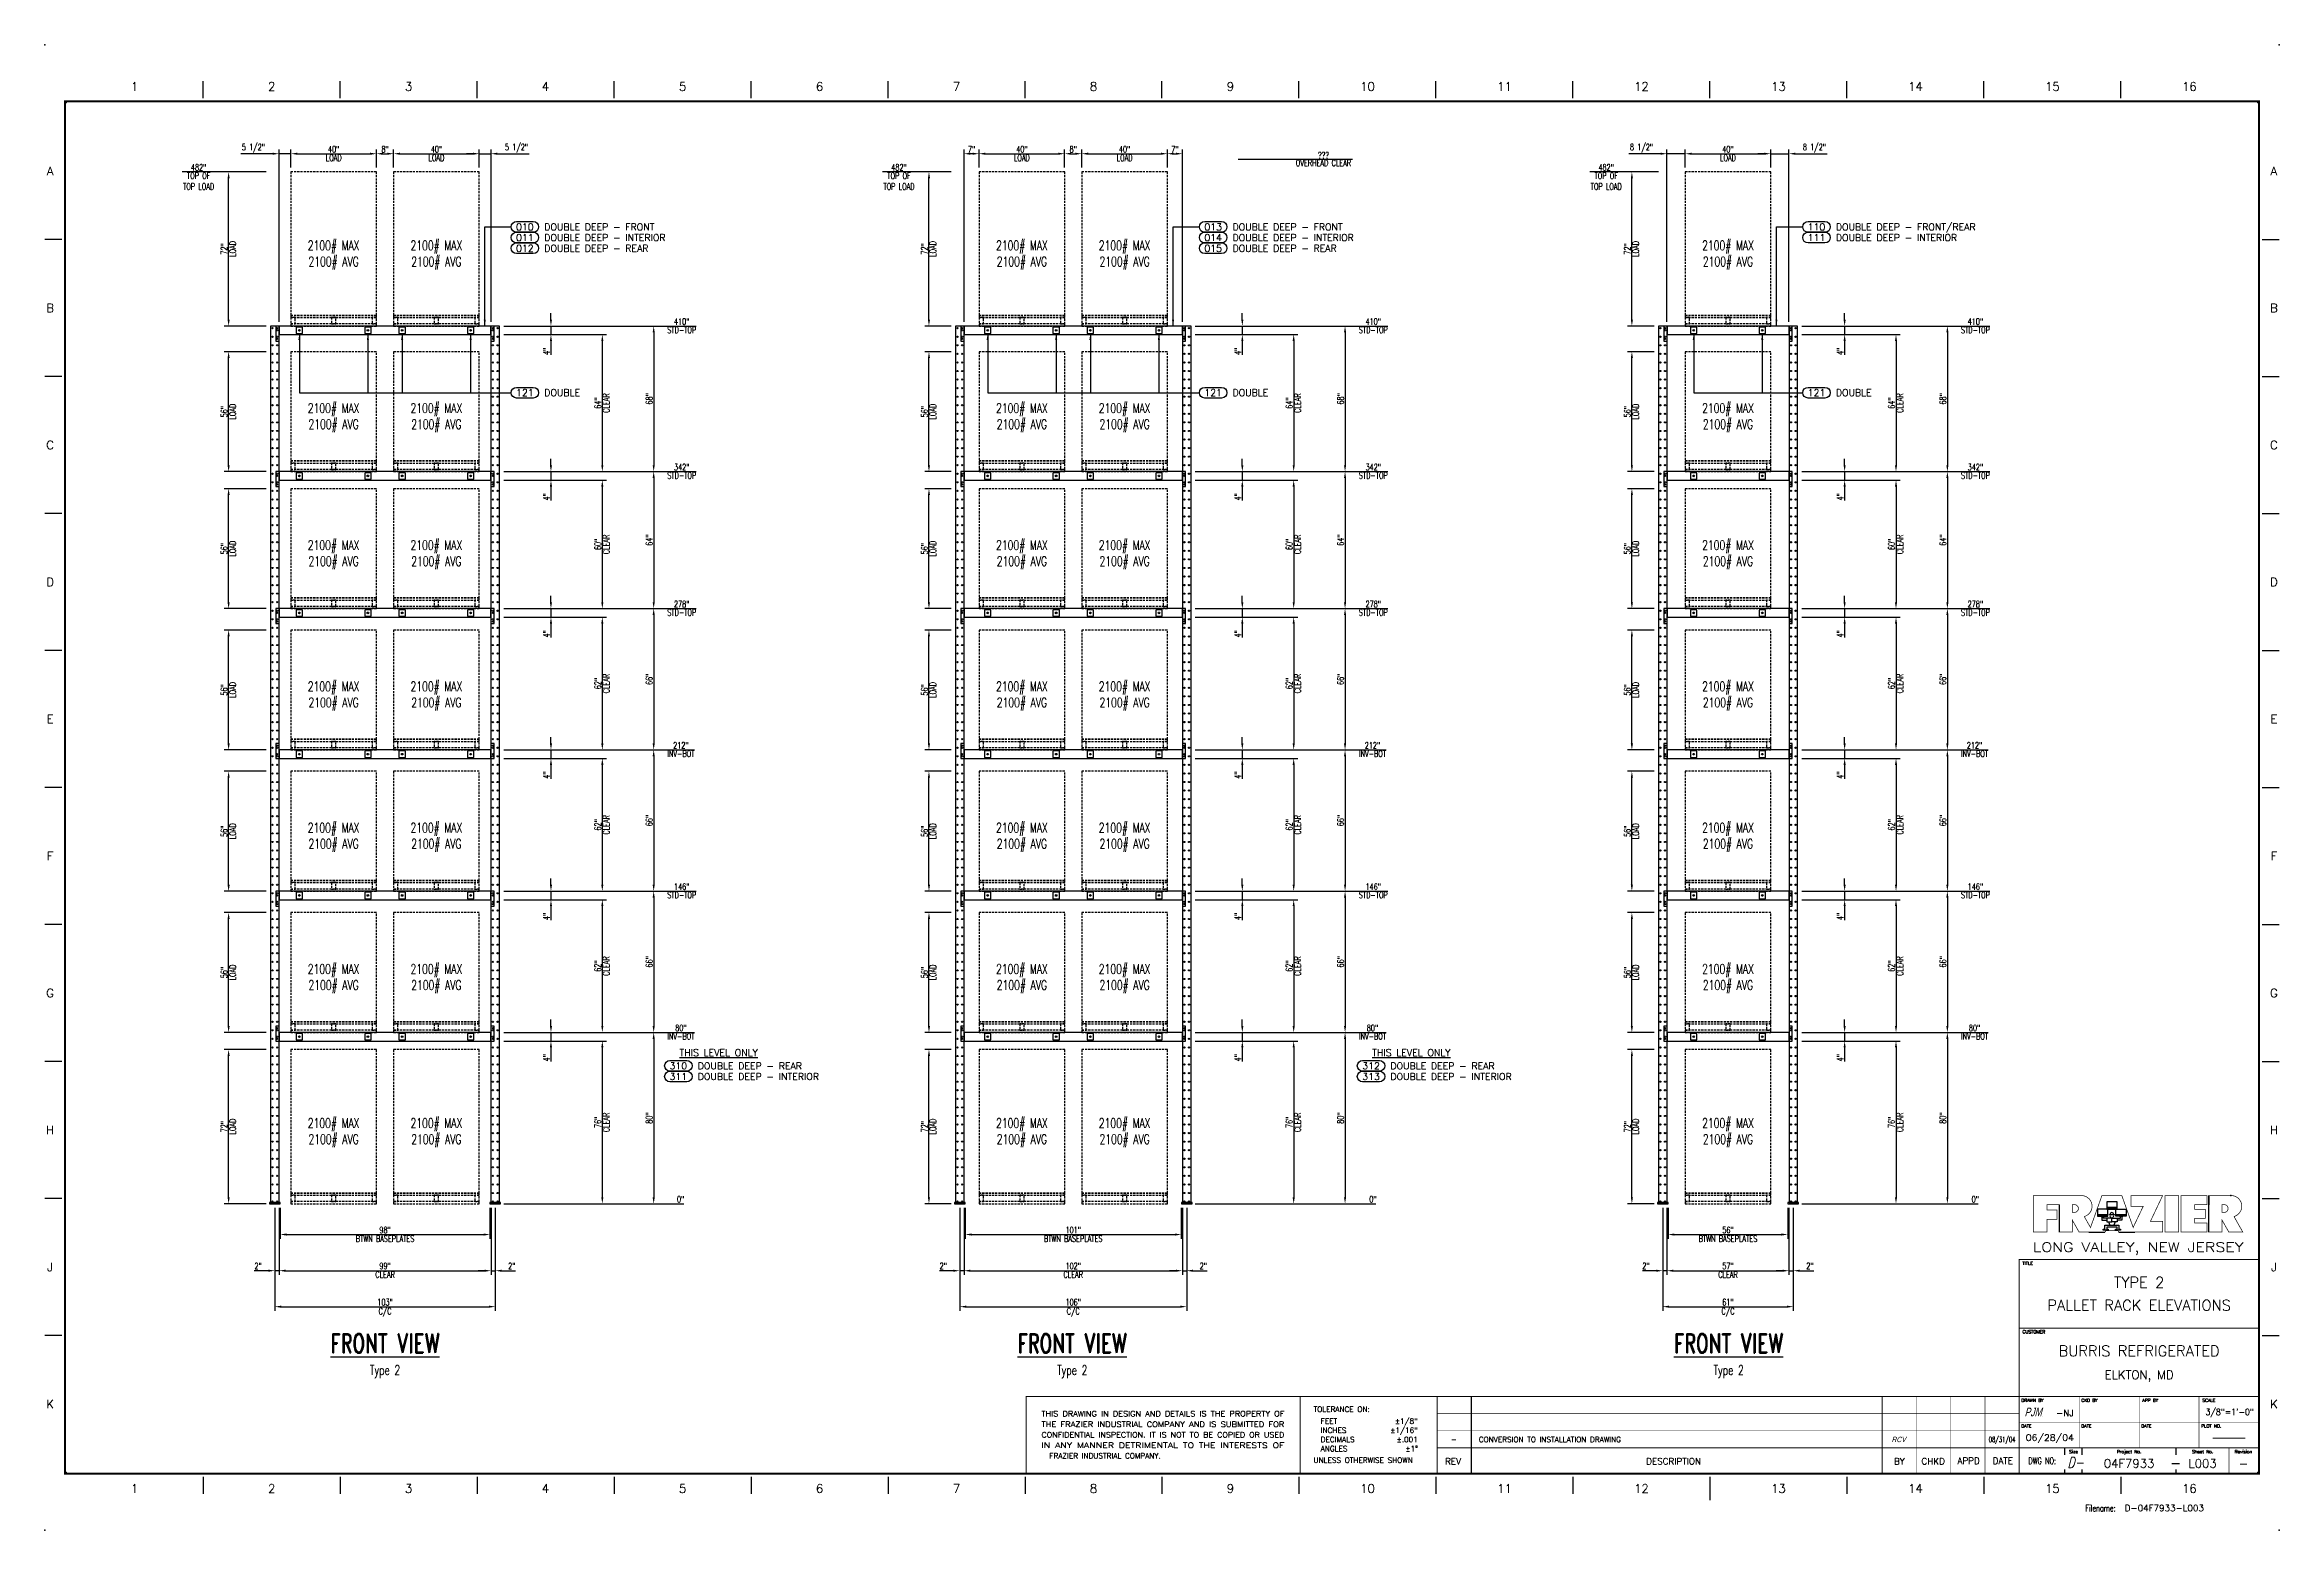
# Model space of a CAD drawing. Extents: x -81 to 963, y -153 to 541.
import ezdxf
from ezdxf.enums import TextEntityAlignment as Align

# ---------------------------------------------------------------- set-up
doc = ezdxf.new("R2010")
doc.units = 0
doc.header["$LTSCALE"] = 8
doc.header["$MEASUREMENT"] = 0
doc.linetypes.add('HIDDEN2', pattern=[0.1875, 0.125, -0.0625])
doc.layers.get('DEFPOINTS').update_dxf_attribs({"linetype": 'CONTINUOUS'})
for name, color, linetype in [('BORD', 15, 'CONTINUOUS'), ('FDIM', 2, 'CONTINUOUS'), ('RACKDIM', 7, 'CONTINUOUS'), ('RACKLABEL', 7, 'CONTINUOUS'), ('RACKLOAD', 254, 'HIDDEN2'), ('RACKPALLET', 254, 'HIDDEN2'), ('RACKSHELF', 20, 'CONTINUOUS'), ('RACKUPRIGHT', 180, 'CONTINUOUS'), ('TEXTL', 3, 'CONTINUOUS')]:
    doc.layers.add(name, color=color, linetype=linetype)
doc.styles.add('2thirds', font='romans.shx', dxfattribs={"width": 0.7})
doc.styles.add('BOLD', font='SIMPLEX')
doc.styles.add('BORDER', font='SIMPLEX')
doc.styles.add('DCMARCH', font='stylu.ttf', dxfattribs={"width": 0.75, "oblique": 15})
doc.styles.add('ROMAND', font='ROMAND')
doc.styles.add('SIMPLEX', font='SIMPLEX')
doc.styles.add('TXT06', font='ROMAND', dxfattribs={"bigfont": 'SPECIAL'})
doc.dimstyles.new('2tfrac16', dxfattribs={"dimscale": 32, "dimtxt": 0.0938, "dimasz": 0.0938, "dimexe": 0.0625, "dimexo": 0.0625, "dimgap": 0.01, "dimtad": 1, "dimdec": 4, "dimzin": 1, "dimdsep": 46, "dimlunit": 5, "dimtxsty": '2thirds', "dimcen": 0.0625, "dimclrd": 256, "dimclre": 256, "dimclrt": 256, "dimadec": 0, "dimazin": 0, "dimtfac": 0.75, "dimtdec": 4, "dimtmove": 0, "dimatfit": 0, "dimfxl": 1, "dimtvp": 0.75, "dimfrac": 2, "dimtolj": 1, "dimtzin": 0, "dimarcsym": 0})
doc.dimstyles.new('2tfrac32', dxfattribs={"dimscale": 32, "dimtxt": 0.0938, "dimasz": 0.0938, "dimexe": 0.0625, "dimexo": 0.0625, "dimgap": 0.01, "dimtad": 1, "dimdec": 5, "dimzin": 1, "dimdsep": 46, "dimlunit": 5, "dimtxsty": '2thirds', "dimcen": 0.0625, "dimclrd": 256, "dimclre": 256, "dimclrt": 256, "dimadec": 0, "dimazin": 0, "dimtfac": 0.75, "dimtdec": 4, "dimtmove": 0, "dimatfit": 0, "dimfxl": 1, "dimtvp": 0.75, "dimfrac": 2, "dimtolj": 1, "dimtzin": 0, "dimarcsym": 0})

msp = doc.modelspace()

# ---------------------------------------------------------------- texts
at = {"layer": 'FDIM', "style": 'SIMPLEX'}
for s, p in [('010', (143.71846, 456.31458)), ('011', (143.71846, 451.33098)), ('013', (465.27645, 456.31458)), ('014', (465.27645, 451.33098)), ('110', (747.15867, 456.31458)), ('111', (747.15867, 451.33098)), ('012', (143.71846, 446.34739)), ('015', (465.27645, 446.34739)), ('121', (143.71846, 378.86106)), ('121', (465.27645, 378.86106)), ('121', (747.15867, 378.86106)), ('310', (215.41826, 64.38801)), ('312', (539.03696, 64.38801)), ('311', (215.41826, 59.40441)), ('313', (539.03696, 59.40441))]:
    msp.add_text(s, height=3.2, dxfattribs=at).set_placement(p, align=Align.MIDDLE)
for s, p in [('DOUBLE DEEP - FRONT', (152.78258, 456.31458)), ('DOUBLE DEEP - INTERIOR', (152.78258, 451.33098)), ('DOUBLE DEEP - FRONT', (474.34057, 456.31458)), ('DOUBLE DEEP - INTERIOR', (474.34057, 451.33098)), ('DOUBLE DEEP - FRONT/REAR', (756.22279, 456.31458)), ('DOUBLE DEEP - INTERIOR', (756.22279, 451.33098)), ('DOUBLE DEEP - REAR', (152.78258, 446.34739)), ('DOUBLE DEEP - REAR', (474.34057, 446.34739)), ('DOUBLE', (152.78258, 378.86106)), ('DOUBLE', (474.34057, 378.86106)), ('DOUBLE', (756.22279, 378.86106)), ('%%UTHIS LEVEL ONLY', (215.97899, 70.58541)), ('DOUBLE DEEP - REAR', (224.48238, 64.38801)), ('%%UTHIS LEVEL ONLY', (539.59769, 70.58541)), ('DOUBLE DEEP - REAR', (548.10108, 64.38801)), ('DOUBLE DEEP - INTERIOR', (224.48238, 59.40441)), ('DOUBLE DEEP - INTERIOR', (548.10108, 59.40441))]:
    msp.add_text(s, height=3.2, dxfattribs=at).set_placement(p, align=Align.MIDDLE_LEFT)
at = {"layer": 'RACKLABEL', "style": 'TXT06', "width": 0.7}
for p in [(78.37117, -69.72582), (399.42916, -69.72582), (706.08869, -69.72582)]:
    msp.add_text('%%uFRONT VIEW', height=9, dxfattribs=at).set_placement(p, align=Align.CENTER)
at = {"layer": 'RACKLABEL', "char_height": 4.5, "width": 100, "attachment_point": 5, "style": '2thirds'}
for insert in [(78.37117, -78.47582), (399.42916, -78.47582), (706.08869, -78.47582)]:
    msp.add_mtext('Type 2', dxfattribs=dict(at, insert=insert))
at = {"layer": 'RACKLOAD', "char_height": 4.5, "width": 40, "attachment_point": 5, "style": '2thirds'}
for insert in [(54.37117, 443.14286), (102.37117, 443.14286), (375.92916, 443.14286), (423.92916, 443.14286), (705.81139, 443.14286), (54.37117, 367.14286), (102.37117, 367.14286), (375.92916, 367.14286), (423.92916, 367.14286), (705.81139, 367.14286), (54.37117, 303.14286), (102.37117, 303.14286), (375.92916, 303.14286), (423.92916, 303.14286), (705.81139, 303.14286), (54.37117, 237.14286), (102.37117, 237.14286), (375.92916, 237.14286), (423.92916, 237.14286), (705.81139, 237.14286), (54.37117, 171.14286), (102.37117, 171.14286), (375.92916, 171.14286), (423.92916, 171.14286), (705.81139, 171.14286), (54.37117, 105.14286), (102.37117, 105.14286), (375.92916, 105.14286), (423.92916, 105.14286), (705.81139, 105.14286), (54.37117, 33.14286), (102.37117, 33.14286), (375.92916, 33.14286), (423.92916, 33.14286), (705.81139, 33.14286)]:
    msp.add_mtext('2100# MAX 2100# AVG', dxfattribs=dict(at, insert=insert))

# ---------------------------------------------------------------- blocks, each defined once
blk = doc.blocks.new('*D1')
at = {"layer": 'DEFPOINTS', "color": 0}
for p in [(26.9, 0), (129.9, 0), (129.9, -48.1)]:
    blk.add_point(p, dxfattribs=at)
at = {"layer": 'RACKDIM', "lineweight": -2}
for p, q in [((26.9, -2), (26.9, -50.1)), ((129.9, -2), (129.9, -50.1)), ((29.9, -48.1), (126.9, -48.1))]:
    blk.add_line(p, q, dxfattribs=at)
at = {"layer": 'RACKDIM'}
for points in [[(29.9, -47.6), (29.9, -48.6), (26.9, -48.1)], [(126.9, -47.6), (126.9, -48.6), (129.9, -48.1)]]:
    blk.add_solid(points, dxfattribs=at)
at = {"layer": 'RACKDIM', "char_height": 3, "attachment_point": 5, "style": '2thirds'}
for s, insert in [('\\A1;103"', (78.4, -46)), ('\\A1;C/C', (78.4, -50.7))]:
    blk.add_mtext(s, dxfattribs=dict(at, insert=insert))
blk = doc.blocks.new('*D2')
at = {"layer": 'DEFPOINTS', "color": 0}
for p in [(28.9, 0), (127.9, 0), (127.9, -31.3)]:
    blk.add_point(p, dxfattribs=at)
at = {"layer": 'RACKDIM', "lineweight": -2}
for p, q in [((28.9, -2), (28.9, -33.3)), ((127.9, -2), (127.9, -33.3)), ((31.9, -31.3), (124.9, -31.3))]:
    blk.add_line(p, q, dxfattribs=at)
at = {"layer": 'RACKDIM'}
for points in [[(31.9, -30.8), (31.9, -31.8), (28.9, -31.3)], [(124.9, -30.8), (124.9, -31.8), (127.9, -31.3)]]:
    blk.add_solid(points, dxfattribs=at)
at = {"layer": 'RACKDIM', "char_height": 3, "attachment_point": 5, "style": '2thirds'}
for s, insert in [('\\A1;99"', (78.4, -29.1)), ('\\A1;CLEAR', (78.4, -33.1))]:
    blk.add_mtext(s, dxfattribs=dict(at, insert=insert))
blk = doc.blocks.new('*D3')
at = {"layer": 'DEFPOINTS', "color": 0}
for p in [(26.9, 0), (28.9, 0), (26.9, -31.3)]:
    blk.add_point(p, dxfattribs=at)
at = {"layer": 'RACKDIM', "lineweight": -2}
for p, q in [((26.9, -2), (26.9, -33.3)), ((28.9, -2), (28.9, -33.3)), ((23.9, -31.3), (17.3, -31.3)), ((28.9, -31.3), (26.9, -31.3)), ((31.9, -31.3), (34.9, -31.3))]:
    blk.add_line(p, q, dxfattribs=at)
at = {"layer": 'RACKDIM'}
for points in [[(23.9, -30.8), (23.9, -31.8), (26.9, -31.3)], [(31.9, -30.8), (31.9, -31.8), (28.9, -31.3)]]:
    blk.add_solid(points, dxfattribs=at)
at = {"layer": 'RACKDIM', "insert": (19.1, -29.1), "char_height": 3, "attachment_point": 5, "style": '2thirds'}
blk.add_mtext('\\A1;2"', dxfattribs=at)
blk = doc.blocks.new('*D4')
at = {"layer": 'DEFPOINTS', "color": 0}
for p in [(127.9, 0), (129.9, 0), (129.9, -31.3)]:
    blk.add_point(p, dxfattribs=at)
at = {"layer": 'RACKDIM', "lineweight": -2}
for p, q in [((127.9, -2), (127.9, -33.3)), ((129.9, -2), (129.9, -33.3)), ((124.9, -31.3), (121.9, -31.3)), ((127.9, -31.3), (129.9, -31.3)), ((132.9, -31.3), (139.4, -31.3))]:
    blk.add_line(p, q, dxfattribs=at)
at = {"layer": 'RACKDIM'}
for points in [[(124.9, -30.8), (124.9, -31.8), (127.9, -31.3)], [(132.9, -30.8), (132.9, -31.8), (129.9, -31.3)]]:
    blk.add_solid(points, dxfattribs=at)
at = {"layer": 'RACKDIM', "insert": (137.6, -29.1), "char_height": 3, "attachment_point": 5, "style": '2thirds'}
blk.add_mtext('\\A1;2"', dxfattribs=at)
blk = doc.blocks.new('*D5')
at = {"layer": 'DEFPOINTS', "color": 0}
for p in [(29.4, 0), (127.4, 0), (127.4, -14.4)]:
    blk.add_point(p, dxfattribs=at)
at = {"layer": 'RACKDIM', "lineweight": -2}
for p, q in [((29.4, -2), (29.4, -16.4)), ((127.4, -2), (127.4, -16.4)), ((32.4, -14.4), (124.4, -14.4))]:
    blk.add_line(p, q, dxfattribs=at)
at = {"layer": 'RACKDIM'}
for points in [[(32.4, -13.9), (32.4, -14.9), (29.4, -14.4)], [(124.4, -13.9), (124.4, -14.9), (127.4, -14.4)]]:
    blk.add_solid(points, dxfattribs=at)
at = {"layer": 'RACKDIM', "attachment_point": 5, "style": '2thirds'}
for s, insert, char_height in [('\\A1;BTWN BASEPLATES', (78.4, -16.3), 3.002), ('\\A1;98"', (78.4, -12.3), 3)]:
    blk.add_mtext(s, dxfattribs=dict(at, insert=insert, char_height=char_height))
blk = doc.blocks.new('*D6')
at = {"layer": 'DEFPOINTS', "color": 0}
for p in [(28.9, 0), (132.4, 0), (214.7, 0)]:
    blk.add_point(p, dxfattribs=at)
at = {"layer": 'RACKDIM', "lineweight": -2}
for p, q in [((134.4, 0), (202.7, 0)), ((202.7, 0), (208.7, 0)), ((208.7, 0), (217.9, 0))]:
    blk.add_line(p, q, dxfattribs=at)
at = {"layer": 'RACKDIM', "char_height": 3, "attachment_point": 5, "style": '2thirds'}
for s, insert in [('\\A1;0"', (216.5, 2.1)), ('\\A1;', (216.5, -1.8))]:
    blk.add_mtext(s, dxfattribs=dict(at, insert=insert))
blk = doc.blocks.new('*D7')
at = {"layer": 'DEFPOINTS', "color": 0}
for p in [(5.3, 72), (24.9, 72), (24.9, 0)]:
    blk.add_point(p, dxfattribs=at)
at = {"layer": 'RACKDIM', "lineweight": -2}
for p, q in [((22.9, 72), (3.3, 72)), ((5.3, 3), (5.3, 69)), ((22.9, 0), (3.3, 0))]:
    blk.add_line(p, q, dxfattribs=at)
at = {"layer": 'RACKDIM'}
for points in [[(4.8, 69), (5.8, 69), (5.3, 72)], [(4.8, 3), (5.8, 3), (5.3, 0)]]:
    blk.add_solid(points, dxfattribs=at)
at = {"layer": 'RACKDIM', "char_height": 3, "attachment_point": 5, "rotation": 89.9998, "style": '2thirds'}
for s, insert in [('\\A1;72"', (3.2, 36)), ('\\A1;LOAD', (7.2, 36))]:
    blk.add_mtext(s, dxfattribs=dict(at, insert=insert))
blk = doc.blocks.new('*D8')
at = {"layer": 'DEFPOINTS', "color": 0}
for p in [(131.9, 80), (131.9, 76), (155.9, 76)]:
    blk.add_point(p, dxfattribs=at)
at = {"layer": 'RACKDIM', "lineweight": -2}
for p, q in [((155.9, 83), (155.9, 86)), ((133.9, 80), (157.9, 80)), ((133.9, 76), (157.9, 76)), ((155.9, 80), (155.9, 76)), ((155.9, 73), (155.9, 66.5))]:
    blk.add_line(p, q, dxfattribs=at)
at = {"layer": 'RACKDIM'}
for points in [[(155.4, 83), (156.4, 83), (155.9, 80)], [(155.4, 73), (156.4, 73), (155.9, 76)]]:
    blk.add_solid(points, dxfattribs=at)
at = {"layer": 'RACKDIM', "insert": (153.8, 68.2), "char_height": 3, "attachment_point": 5, "rotation": 89.9998, "style": '2thirds'}
blk.add_mtext('\\A1;4"', dxfattribs=at)
blk = doc.blocks.new('*D9')
at = {"layer": 'DEFPOINTS', "color": 0}
for p in [(131.9, 76), (131.9, 0), (179.9, 0)]:
    blk.add_point(p, dxfattribs=at)
at = {"layer": 'RACKDIM', "lineweight": -2}
for p, q in [((133.9, 76), (181.9, 76)), ((179.9, 73), (179.9, 3)), ((133.9, 0), (181.9, 0))]:
    blk.add_line(p, q, dxfattribs=at)
at = {"layer": 'RACKDIM'}
for points in [[(179.4, 73), (180.4, 73), (179.9, 76)], [(179.4, 3), (180.4, 3), (179.9, 0)]]:
    blk.add_solid(points, dxfattribs=at)
at = {"layer": 'RACKDIM', "char_height": 3, "attachment_point": 5, "rotation": 89.9998, "style": '2thirds'}
for s, insert in [('\\A1;CLEAR', (181.7, 38)), ('\\A1;76"', (177.8, 38))]:
    blk.add_mtext(s, dxfattribs=dict(at, insert=insert))
blk = doc.blocks.new('*D10')
at = {"layer": 'DEFPOINTS', "color": 0}
for p in [(131.9, 80), (131.9, 0), (203.9, 0)]:
    blk.add_point(p, dxfattribs=at)
at = {"layer": 'RACKDIM', "lineweight": -2}
for p, q in [((133.9, 80), (205.9, 80)), ((203.9, 77), (203.9, 3)), ((133.9, 0), (205.9, 0))]:
    blk.add_line(p, q, dxfattribs=at)
at = {"layer": 'RACKDIM'}
for points in [[(203.4, 77), (204.4, 77), (203.9, 80)], [(203.4, 3), (204.4, 3), (203.9, 0)]]:
    blk.add_solid(points, dxfattribs=at)
at = {"layer": 'RACKDIM', "insert": (201.8, 40), "char_height": 3, "attachment_point": 5, "rotation": 89.9998, "style": '2thirds'}
blk.add_mtext('\\A1;80"', dxfattribs=at)
blk = doc.blocks.new('*D11')
at = {"layer": 'DEFPOINTS', "color": 0}
for p in [(131.9, 80), (209.9, 80), (28.9, 0)]:
    blk.add_point(p, dxfattribs=at)
at = {"layer": 'RACKDIM', "lineweight": -2}
blk.add_line((133.9, 80), (223, 80), dxfattribs=at)
at = {"layer": 'RACKDIM', "attachment_point": 5, "style": '2thirds'}
for s, insert, char_height in [('\\A1;80"', (216.6, 82.1), 3), ('\\A1;INV-BOT', (216.6, 78.2), 3.002)]:
    blk.add_mtext(s, dxfattribs=dict(at, insert=insert, char_height=char_height))
blk = doc.blocks.new('*D12')
at = {"layer": 'DEFPOINTS', "color": 0}
for p in [(5.3, 136), (24.9, 136), (24.9, 80)]:
    blk.add_point(p, dxfattribs=at)
at = {"layer": 'RACKDIM', "lineweight": -2}
for p, q in [((22.9, 136), (3.3, 136)), ((5.3, 83), (5.3, 133)), ((22.9, 80), (3.3, 80))]:
    blk.add_line(p, q, dxfattribs=at)
at = {"layer": 'RACKDIM'}
for points in [[(4.8, 133), (5.8, 133), (5.3, 136)], [(4.8, 83), (5.8, 83), (5.3, 80)]]:
    blk.add_solid(points, dxfattribs=at)
at = {"layer": 'RACKDIM', "char_height": 3, "attachment_point": 5, "rotation": 89.9998, "style": '2thirds'}
for s, insert in [('\\A1;56"', (3.2, 108)), ('\\A1;LOAD', (7.2, 108))]:
    blk.add_mtext(s, dxfattribs=dict(at, insert=insert))
blk = doc.blocks.new('*D13')
at = {"layer": 'DEFPOINTS', "color": 0}
for p in [(131.9, 146), (131.9, 142), (155.9, 142)]:
    blk.add_point(p, dxfattribs=at)
at = {"layer": 'RACKDIM', "lineweight": -2}
for p, q in [((155.9, 149), (155.9, 152)), ((133.9, 146), (157.9, 146)), ((133.9, 142), (157.9, 142)), ((155.9, 146), (155.9, 142)), ((155.9, 139), (155.9, 132.5))]:
    blk.add_line(p, q, dxfattribs=at)
at = {"layer": 'RACKDIM'}
for points in [[(155.4, 149), (156.4, 149), (155.9, 146)], [(155.4, 139), (156.4, 139), (155.9, 142)]]:
    blk.add_solid(points, dxfattribs=at)
at = {"layer": 'RACKDIM', "insert": (153.8, 134.2), "char_height": 3, "attachment_point": 5, "rotation": 89.9998, "style": '2thirds'}
blk.add_mtext('\\A1;4"', dxfattribs=at)
blk = doc.blocks.new('*D14')
at = {"layer": 'DEFPOINTS', "color": 0}
for p in [(131.9, 142), (131.9, 80), (179.9, 80)]:
    blk.add_point(p, dxfattribs=at)
at = {"layer": 'RACKDIM', "lineweight": -2}
for p, q in [((133.9, 142), (181.9, 142)), ((179.9, 139), (179.9, 83)), ((133.9, 80), (181.9, 80))]:
    blk.add_line(p, q, dxfattribs=at)
at = {"layer": 'RACKDIM'}
for points in [[(179.4, 139), (180.4, 139), (179.9, 142)], [(179.4, 83), (180.4, 83), (179.9, 80)]]:
    blk.add_solid(points, dxfattribs=at)
at = {"layer": 'RACKDIM', "char_height": 3, "attachment_point": 5, "rotation": 89.9998, "style": '2thirds'}
for s, insert in [('\\A1;CLEAR', (181.7, 111)), ('\\A1;62"', (177.8, 111))]:
    blk.add_mtext(s, dxfattribs=dict(at, insert=insert))
blk = doc.blocks.new('*D15')
at = {"layer": 'DEFPOINTS', "color": 0}
for p in [(131.9, 146), (131.9, 80), (203.9, 80)]:
    blk.add_point(p, dxfattribs=at)
at = {"layer": 'RACKDIM', "lineweight": -2}
for p, q in [((133.9, 146), (205.9, 146)), ((203.9, 143), (203.9, 83)), ((133.9, 80), (205.9, 80))]:
    blk.add_line(p, q, dxfattribs=at)
at = {"layer": 'RACKDIM'}
for points in [[(203.4, 143), (204.4, 143), (203.9, 146)], [(203.4, 83), (204.4, 83), (203.9, 80)]]:
    blk.add_solid(points, dxfattribs=at)
at = {"layer": 'RACKDIM', "insert": (201.8, 113), "char_height": 3, "attachment_point": 5, "rotation": 89.9998, "style": '2thirds'}
blk.add_mtext('\\A1;66"', dxfattribs=at)
blk = doc.blocks.new('*D16')
at = {"layer": 'DEFPOINTS', "color": 0}
for p in [(131.9, 146), (209.9, 146), (28.9, 0)]:
    blk.add_point(p, dxfattribs=at)
at = {"layer": 'RACKDIM', "lineweight": -2}
blk.add_line((133.9, 146), (223.8, 146), dxfattribs=at)
at = {"layer": 'RACKDIM', "attachment_point": 5, "style": '2thirds'}
for s, insert, char_height in [('\\A1;146"', (217, 148.1), 3), ('\\A1;STD-TOP', (217, 144.2), 3.002)]:
    blk.add_mtext(s, dxfattribs=dict(at, insert=insert, char_height=char_height))
blk = doc.blocks.new('*D17')
at = {"layer": 'DEFPOINTS', "color": 0}
for p in [(5.3, 202), (24.9, 202), (24.9, 146)]:
    blk.add_point(p, dxfattribs=at)
at = {"layer": 'RACKDIM', "lineweight": -2}
for p, q in [((22.9, 202), (3.3, 202)), ((5.3, 149), (5.3, 199)), ((22.9, 146), (3.3, 146))]:
    blk.add_line(p, q, dxfattribs=at)
at = {"layer": 'RACKDIM'}
for points in [[(4.8, 199), (5.8, 199), (5.3, 202)], [(4.8, 149), (5.8, 149), (5.3, 146)]]:
    blk.add_solid(points, dxfattribs=at)
at = {"layer": 'RACKDIM', "char_height": 3, "attachment_point": 5, "rotation": 89.9998, "style": '2thirds'}
for s, insert in [('\\A1;56"', (3.2, 174)), ('\\A1;LOAD', (7.2, 174))]:
    blk.add_mtext(s, dxfattribs=dict(at, insert=insert))
blk = doc.blocks.new('*D18')
at = {"layer": 'DEFPOINTS', "color": 0}
for p in [(131.9, 212), (131.9, 208), (155.9, 208)]:
    blk.add_point(p, dxfattribs=at)
at = {"layer": 'RACKDIM', "lineweight": -2}
for p, q in [((133.9, 212), (157.9, 212)), ((155.9, 215), (155.9, 218)), ((155.9, 212), (155.9, 208)), ((133.9, 208), (157.9, 208)), ((155.9, 205), (155.9, 198.5))]:
    blk.add_line(p, q, dxfattribs=at)
at = {"layer": 'RACKDIM'}
for points in [[(155.4, 215), (156.4, 215), (155.9, 212)], [(155.4, 205), (156.4, 205), (155.9, 208)]]:
    blk.add_solid(points, dxfattribs=at)
at = {"layer": 'RACKDIM', "insert": (153.8, 200.2), "char_height": 3, "attachment_point": 5, "rotation": 89.9998, "style": '2thirds'}
blk.add_mtext('\\A1;4"', dxfattribs=at)
blk = doc.blocks.new('*D19')
at = {"layer": 'DEFPOINTS', "color": 0}
for p in [(131.9, 208), (131.9, 146), (179.9, 146)]:
    blk.add_point(p, dxfattribs=at)
at = {"layer": 'RACKDIM', "lineweight": -2}
for p, q in [((133.9, 208), (181.9, 208)), ((179.9, 205), (179.9, 149)), ((133.9, 146), (181.9, 146))]:
    blk.add_line(p, q, dxfattribs=at)
at = {"layer": 'RACKDIM'}
for points in [[(179.4, 205), (180.4, 205), (179.9, 208)], [(179.4, 149), (180.4, 149), (179.9, 146)]]:
    blk.add_solid(points, dxfattribs=at)
at = {"layer": 'RACKDIM', "char_height": 3, "attachment_point": 5, "rotation": 89.9998, "style": '2thirds'}
for s, insert in [('\\A1;62"', (177.8, 177)), ('\\A1;CLEAR', (181.7, 177))]:
    blk.add_mtext(s, dxfattribs=dict(at, insert=insert))
blk = doc.blocks.new('*D20')
at = {"layer": 'DEFPOINTS', "color": 0}
for p in [(131.9, 212), (131.9, 146), (203.9, 146)]:
    blk.add_point(p, dxfattribs=at)
at = {"layer": 'RACKDIM', "lineweight": -2}
for p, q in [((133.9, 212), (205.9, 212)), ((203.9, 209), (203.9, 149)), ((133.9, 146), (205.9, 146))]:
    blk.add_line(p, q, dxfattribs=at)
at = {"layer": 'RACKDIM'}
for points in [[(203.4, 209), (204.4, 209), (203.9, 212)], [(203.4, 149), (204.4, 149), (203.9, 146)]]:
    blk.add_solid(points, dxfattribs=at)
at = {"layer": 'RACKDIM', "insert": (201.8, 179), "char_height": 3, "attachment_point": 5, "rotation": 89.9998, "style": '2thirds'}
blk.add_mtext('\\A1;66"', dxfattribs=at)
blk = doc.blocks.new('*D21')
at = {"layer": 'DEFPOINTS', "color": 0}
for p in [(131.9, 212), (209.9, 212), (28.9, 0)]:
    blk.add_point(p, dxfattribs=at)
at = {"layer": 'RACKDIM', "lineweight": -2}
blk.add_line((133.9, 212), (223, 212), dxfattribs=at)
at = {"layer": 'RACKDIM', "attachment_point": 5, "style": '2thirds'}
for s, insert, char_height in [('\\A1;INV-BOT', (216.6, 210.2), 3.002), ('\\A1;212"', (216.6, 214.1), 3)]:
    blk.add_mtext(s, dxfattribs=dict(at, insert=insert, char_height=char_height))
blk = doc.blocks.new('*D22')
at = {"layer": 'DEFPOINTS', "color": 0}
for p in [(5.3, 268), (24.9, 268), (24.9, 212)]:
    blk.add_point(p, dxfattribs=at)
at = {"layer": 'RACKDIM', "lineweight": -2}
for p, q in [((22.9, 268), (3.3, 268)), ((5.3, 215), (5.3, 265)), ((22.9, 212), (3.3, 212))]:
    blk.add_line(p, q, dxfattribs=at)
at = {"layer": 'RACKDIM'}
for points in [[(4.8, 265), (5.8, 265), (5.3, 268)], [(4.8, 215), (5.8, 215), (5.3, 212)]]:
    blk.add_solid(points, dxfattribs=at)
at = {"layer": 'RACKDIM', "char_height": 3, "attachment_point": 5, "rotation": 89.9998, "style": '2thirds'}
for s, insert in [('\\A1;56"', (3.2, 240)), ('\\A1;LOAD', (7.2, 240))]:
    blk.add_mtext(s, dxfattribs=dict(at, insert=insert))
blk = doc.blocks.new('*D23')
at = {"layer": 'DEFPOINTS', "color": 0}
for p in [(131.9, 278), (131.9, 274), (155.9, 274)]:
    blk.add_point(p, dxfattribs=at)
at = {"layer": 'RACKDIM', "lineweight": -2}
for p, q in [((155.9, 281), (155.9, 284)), ((133.9, 278), (157.9, 278)), ((133.9, 274), (157.9, 274)), ((155.9, 278), (155.9, 274)), ((155.9, 271), (155.9, 264.5))]:
    blk.add_line(p, q, dxfattribs=at)
at = {"layer": 'RACKDIM'}
for points in [[(155.4, 281), (156.4, 281), (155.9, 278)], [(155.4, 271), (156.4, 271), (155.9, 274)]]:
    blk.add_solid(points, dxfattribs=at)
at = {"layer": 'RACKDIM', "insert": (153.8, 266.2), "char_height": 3, "attachment_point": 5, "rotation": 89.9998, "style": '2thirds'}
blk.add_mtext('\\A1;4"', dxfattribs=at)
blk = doc.blocks.new('*D24')
at = {"layer": 'DEFPOINTS', "color": 0}
for p in [(131.9, 274), (131.9, 212), (179.9, 212)]:
    blk.add_point(p, dxfattribs=at)
at = {"layer": 'RACKDIM', "lineweight": -2}
for p, q in [((133.9, 274), (181.9, 274)), ((179.9, 271), (179.9, 215)), ((133.9, 212), (181.9, 212))]:
    blk.add_line(p, q, dxfattribs=at)
at = {"layer": 'RACKDIM'}
for points in [[(179.4, 271), (180.4, 271), (179.9, 274)], [(179.4, 215), (180.4, 215), (179.9, 212)]]:
    blk.add_solid(points, dxfattribs=at)
at = {"layer": 'RACKDIM', "char_height": 3, "attachment_point": 5, "rotation": 89.9998, "style": '2thirds'}
for s, insert in [('\\A1;62"', (177.8, 243)), ('\\A1;CLEAR', (181.7, 243))]:
    blk.add_mtext(s, dxfattribs=dict(at, insert=insert))
blk = doc.blocks.new('*D25')
at = {"layer": 'DEFPOINTS', "color": 0}
for p in [(131.9, 278), (131.9, 212), (203.9, 212)]:
    blk.add_point(p, dxfattribs=at)
at = {"layer": 'RACKDIM', "lineweight": -2}
for p, q in [((133.9, 278), (205.9, 278)), ((203.9, 275), (203.9, 215)), ((133.9, 212), (205.9, 212))]:
    blk.add_line(p, q, dxfattribs=at)
at = {"layer": 'RACKDIM'}
for points in [[(203.4, 275), (204.4, 275), (203.9, 278)], [(203.4, 215), (204.4, 215), (203.9, 212)]]:
    blk.add_solid(points, dxfattribs=at)
at = {"layer": 'RACKDIM', "insert": (201.8, 245), "char_height": 3, "attachment_point": 5, "rotation": 89.9998, "style": '2thirds'}
blk.add_mtext('\\A1;66"', dxfattribs=at)
blk = doc.blocks.new('*D26')
at = {"layer": 'DEFPOINTS', "color": 0}
for p in [(131.9, 278), (209.9, 278), (28.9, 0)]:
    blk.add_point(p, dxfattribs=at)
at = {"layer": 'RACKDIM', "lineweight": -2}
blk.add_line((133.9, 278), (223.8, 278), dxfattribs=at)
at = {"layer": 'RACKDIM', "attachment_point": 5, "style": '2thirds'}
for s, insert, char_height in [('\\A1;STD-TOP', (217, 276.2), 3.002), ('\\A1;278"', (217, 280.1), 3)]:
    blk.add_mtext(s, dxfattribs=dict(at, insert=insert, char_height=char_height))
blk = doc.blocks.new('*D27')
at = {"layer": 'DEFPOINTS', "color": 0}
for p in [(5.3, 334), (24.9, 334), (24.9, 278)]:
    blk.add_point(p, dxfattribs=at)
at = {"layer": 'RACKDIM', "lineweight": -2}
for p, q in [((22.9, 334), (3.3, 334)), ((5.3, 281), (5.3, 331)), ((22.9, 278), (3.3, 278))]:
    blk.add_line(p, q, dxfattribs=at)
at = {"layer": 'RACKDIM'}
for points in [[(4.8, 331), (5.8, 331), (5.3, 334)], [(4.8, 281), (5.8, 281), (5.3, 278)]]:
    blk.add_solid(points, dxfattribs=at)
at = {"layer": 'RACKDIM', "char_height": 3, "attachment_point": 5, "rotation": 89.9998, "style": '2thirds'}
for s, insert in [('\\A1;56"', (3.2, 306)), ('\\A1;LOAD', (7.2, 306))]:
    blk.add_mtext(s, dxfattribs=dict(at, insert=insert))
blk = doc.blocks.new('*D28')
at = {"layer": 'DEFPOINTS', "color": 0}
for p in [(131.9, 342), (131.9, 338), (155.9, 338)]:
    blk.add_point(p, dxfattribs=at)
at = {"layer": 'RACKDIM', "lineweight": -2}
for p, q in [((155.9, 345), (155.9, 348)), ((133.9, 342), (157.9, 342)), ((133.9, 338), (157.9, 338)), ((155.9, 342), (155.9, 338)), ((155.9, 335), (155.9, 328.5))]:
    blk.add_line(p, q, dxfattribs=at)
at = {"layer": 'RACKDIM'}
for points in [[(155.4, 345), (156.4, 345), (155.9, 342)], [(155.4, 335), (156.4, 335), (155.9, 338)]]:
    blk.add_solid(points, dxfattribs=at)
at = {"layer": 'RACKDIM', "insert": (153.8, 330.2), "char_height": 3, "attachment_point": 5, "rotation": 89.9998, "style": '2thirds'}
blk.add_mtext('\\A1;4"', dxfattribs=at)
blk = doc.blocks.new('*D29')
at = {"layer": 'DEFPOINTS', "color": 0}
for p in [(131.9, 338), (131.9, 278), (179.9, 278)]:
    blk.add_point(p, dxfattribs=at)
at = {"layer": 'RACKDIM', "lineweight": -2}
for p, q in [((133.9, 338), (181.9, 338)), ((179.9, 335), (179.9, 281)), ((133.9, 278), (181.9, 278))]:
    blk.add_line(p, q, dxfattribs=at)
at = {"layer": 'RACKDIM'}
for points in [[(179.4, 335), (180.4, 335), (179.9, 338)], [(179.4, 281), (180.4, 281), (179.9, 278)]]:
    blk.add_solid(points, dxfattribs=at)
at = {"layer": 'RACKDIM', "char_height": 3, "attachment_point": 5, "rotation": 89.9998, "style": '2thirds'}
for s, insert in [('\\A1;60"', (177.8, 308)), ('\\A1;CLEAR', (181.7, 308))]:
    blk.add_mtext(s, dxfattribs=dict(at, insert=insert))
blk = doc.blocks.new('*D30')
at = {"layer": 'DEFPOINTS', "color": 0}
for p in [(131.9, 342), (131.9, 278), (203.9, 278)]:
    blk.add_point(p, dxfattribs=at)
at = {"layer": 'RACKDIM', "lineweight": -2}
for p, q in [((133.9, 342), (205.9, 342)), ((203.9, 339), (203.9, 281)), ((133.9, 278), (205.9, 278))]:
    blk.add_line(p, q, dxfattribs=at)
at = {"layer": 'RACKDIM'}
for points in [[(203.4, 339), (204.4, 339), (203.9, 342)], [(203.4, 281), (204.4, 281), (203.9, 278)]]:
    blk.add_solid(points, dxfattribs=at)
at = {"layer": 'RACKDIM', "insert": (201.8, 310), "char_height": 3, "attachment_point": 5, "rotation": 89.9998, "style": '2thirds'}
blk.add_mtext('\\A1;64"', dxfattribs=at)
blk = doc.blocks.new('*D31')
at = {"layer": 'DEFPOINTS', "color": 0}
for p in [(131.9, 342), (209.9, 342), (28.9, 0)]:
    blk.add_point(p, dxfattribs=at)
at = {"layer": 'RACKDIM', "lineweight": -2}
blk.add_line((133.9, 342), (223.8, 342), dxfattribs=at)
at = {"layer": 'RACKDIM', "attachment_point": 5, "style": '2thirds'}
for s, insert, char_height in [('\\A1;342"', (217, 344.1), 3), ('\\A1;STD-TOP', (217, 340.2), 3.002)]:
    blk.add_mtext(s, dxfattribs=dict(at, insert=insert, char_height=char_height))
blk = doc.blocks.new('*D32')
at = {"layer": 'DEFPOINTS', "color": 0}
for p in [(5.3, 398), (24.9, 398), (24.9, 342)]:
    blk.add_point(p, dxfattribs=at)
at = {"layer": 'RACKDIM', "lineweight": -2}
for p, q in [((22.9, 398), (3.3, 398)), ((5.3, 345), (5.3, 395)), ((22.9, 342), (3.3, 342))]:
    blk.add_line(p, q, dxfattribs=at)
at = {"layer": 'RACKDIM'}
for points in [[(4.8, 395), (5.8, 395), (5.3, 398)], [(4.8, 345), (5.8, 345), (5.3, 342)]]:
    blk.add_solid(points, dxfattribs=at)
at = {"layer": 'RACKDIM', "char_height": 3, "attachment_point": 5, "rotation": 89.9998, "style": '2thirds'}
for s, insert in [('\\A1;56"', (3.2, 370)), ('\\A1;LOAD', (7.2, 370))]:
    blk.add_mtext(s, dxfattribs=dict(at, insert=insert))
blk = doc.blocks.new('*D33')
at = {"layer": 'DEFPOINTS', "color": 0}
for p in [(131.9, 410), (131.9, 406), (155.9, 406)]:
    blk.add_point(p, dxfattribs=at)
at = {"layer": 'RACKDIM', "lineweight": -2}
for p, q in [((133.9, 410), (157.9, 410)), ((155.9, 413), (155.9, 416)), ((155.9, 410), (155.9, 406)), ((133.9, 406), (157.9, 406)), ((155.9, 403), (155.9, 396.5))]:
    blk.add_line(p, q, dxfattribs=at)
at = {"layer": 'RACKDIM'}
for points in [[(155.4, 413), (156.4, 413), (155.9, 410)], [(155.4, 403), (156.4, 403), (155.9, 406)]]:
    blk.add_solid(points, dxfattribs=at)
at = {"layer": 'RACKDIM', "insert": (153.8, 398.2), "char_height": 3, "attachment_point": 5, "rotation": 89.9998, "style": '2thirds'}
blk.add_mtext('\\A1;4"', dxfattribs=at)
blk = doc.blocks.new('*D34')
at = {"layer": 'DEFPOINTS', "color": 0}
for p in [(131.9, 406), (131.9, 342), (179.9, 342)]:
    blk.add_point(p, dxfattribs=at)
at = {"layer": 'RACKDIM', "lineweight": -2}
for p, q in [((133.9, 406), (181.9, 406)), ((179.9, 403), (179.9, 345)), ((133.9, 342), (181.9, 342))]:
    blk.add_line(p, q, dxfattribs=at)
at = {"layer": 'RACKDIM'}
for points in [[(179.4, 403), (180.4, 403), (179.9, 406)], [(179.4, 345), (180.4, 345), (179.9, 342)]]:
    blk.add_solid(points, dxfattribs=at)
at = {"layer": 'RACKDIM', "char_height": 3, "attachment_point": 5, "rotation": 89.9998, "style": '2thirds'}
for s, insert in [('\\A1;64"', (177.8, 374)), ('\\A1;CLEAR', (181.7, 374))]:
    blk.add_mtext(s, dxfattribs=dict(at, insert=insert))
blk = doc.blocks.new('*D35')
at = {"layer": 'DEFPOINTS', "color": 0}
for p in [(131.9, 410), (131.9, 342), (203.9, 342)]:
    blk.add_point(p, dxfattribs=at)
at = {"layer": 'RACKDIM', "lineweight": -2}
for p, q in [((133.9, 410), (205.9, 410)), ((203.9, 407), (203.9, 345)), ((133.9, 342), (205.9, 342))]:
    blk.add_line(p, q, dxfattribs=at)
at = {"layer": 'RACKDIM'}
for points in [[(203.4, 407), (204.4, 407), (203.9, 410)], [(203.4, 345), (204.4, 345), (203.9, 342)]]:
    blk.add_solid(points, dxfattribs=at)
at = {"layer": 'RACKDIM', "insert": (201.8, 376), "char_height": 3, "attachment_point": 5, "rotation": 89.9998, "style": '2thirds'}
blk.add_mtext('\\A1;68"', dxfattribs=at)
blk = doc.blocks.new('*D36')
at = {"layer": 'DEFPOINTS', "color": 0}
for p in [(131.9, 410), (209.9, 410), (28.9, 0)]:
    blk.add_point(p, dxfattribs=at)
at = {"layer": 'RACKDIM', "lineweight": -2}
blk.add_line((133.9, 410), (223.8, 410), dxfattribs=at)
at = {"layer": 'RACKDIM', "attachment_point": 5, "style": '2thirds'}
for s, insert, char_height in [('\\A1;STD-TOP', (217, 408.2), 3.002), ('\\A1;410"', (217, 412.1), 3)]:
    blk.add_mtext(s, dxfattribs=dict(at, insert=insert, char_height=char_height))
blk = doc.blocks.new('*D37')
at = {"layer": 'DEFPOINTS', "color": 0}
for p in [(5.3, 482), (24.9, 482), (24.9, 410)]:
    blk.add_point(p, dxfattribs=at)
at = {"layer": 'RACKDIM', "lineweight": -2}
for p, q in [((22.9, 482), (3.3, 482)), ((5.3, 413), (5.3, 479)), ((22.9, 410), (3.3, 410))]:
    blk.add_line(p, q, dxfattribs=at)
at = {"layer": 'RACKDIM'}
for points in [[(4.8, 479), (5.8, 479), (5.3, 482)], [(4.8, 413), (5.8, 413), (5.3, 410)]]:
    blk.add_solid(points, dxfattribs=at)
at = {"layer": 'RACKDIM', "char_height": 3, "attachment_point": 5, "rotation": 89.9998, "style": '2thirds'}
for s, insert in [('\\A1;LOAD', (7.2, 446)), ('\\A1;72"', (3.2, 446))]:
    blk.add_mtext(s, dxfattribs=dict(at, insert=insert))
blk = doc.blocks.new('*D38')
at = {"layer": 'DEFPOINTS', "color": 0}
for p in [(28.9, 490.5), (34.4, 482), (28.9, 410)]:
    blk.add_point(p, dxfattribs=at)
at = {"layer": 'RACKDIM', "lineweight": -2}
for p, q in [((28.9, 412), (28.9, 492.5)), ((34.4, 484), (34.4, 492.5)), ((25.9, 490.5), (11, 490.5)), ((34.4, 490.5), (28.9, 490.5)), ((37.4, 490.5), (40.4, 490.5))]:
    blk.add_line(p, q, dxfattribs=at)
at = {"layer": 'RACKDIM'}
for points in [[(25.9, 491), (25.9, 490), (28.9, 490.5)], [(37.4, 491), (37.4, 490), (34.4, 490.5)]]:
    blk.add_solid(points, dxfattribs=at)
at = {"layer": 'RACKDIM', "insert": (16.9, 493.1), "char_height": 3, "attachment_point": 5, "style": '2thirds'}
blk.add_mtext('\\A1;5 1/2"', dxfattribs=at)
blk = doc.blocks.new('*D39')
at = {"layer": 'DEFPOINTS', "color": 0}
for p in [(34.4, 482), (74.4, 490.5), (74.4, 482)]:
    blk.add_point(p, dxfattribs=at)
at = {"layer": 'RACKDIM', "lineweight": -2}
for p, q in [((34.4, 484), (34.4, 492.5)), ((74.4, 484), (74.4, 492.5)), ((37.4, 490.5), (71.4, 490.5))]:
    blk.add_line(p, q, dxfattribs=at)
at = {"layer": 'RACKDIM'}
for points in [[(37.4, 491), (37.4, 490), (34.4, 490.5)], [(71.4, 491), (71.4, 490), (74.4, 490.5)]]:
    blk.add_solid(points, dxfattribs=at)
at = {"layer": 'RACKDIM', "char_height": 3, "attachment_point": 5, "style": '2thirds'}
for s, insert in [('\\A1;40"', (54.4, 492.6)), ('\\A1;LOAD', (54.4, 488.6))]:
    blk.add_mtext(s, dxfattribs=dict(at, insert=insert))
blk = doc.blocks.new('*D40')
at = {"layer": 'DEFPOINTS', "color": 0}
for p in [(74.4, 482), (82.4, 490.5), (82.4, 482)]:
    blk.add_point(p, dxfattribs=at)
at = {"layer": 'RACKDIM', "lineweight": -2}
for p, q in [((74.4, 484), (74.4, 492.5)), ((82.4, 484), (82.4, 492.5)), ((77.4, 490.5), (79.4, 490.5))]:
    blk.add_line(p, q, dxfattribs=at)
at = {"layer": 'RACKDIM'}
for points in [[(77.4, 491), (77.4, 490), (74.4, 490.5)], [(79.4, 491), (79.4, 490), (82.4, 490.5)]]:
    blk.add_solid(points, dxfattribs=at)
at = {"layer": 'RACKDIM', "insert": (78.4, 492.6), "char_height": 3, "attachment_point": 5, "style": '2thirds'}
blk.add_mtext('\\A1;8"', dxfattribs=at)
blk = doc.blocks.new('*D41')
at = {"layer": 'DEFPOINTS', "color": 0}
for p in [(82.4, 482), (122.4, 490.5), (122.4, 482)]:
    blk.add_point(p, dxfattribs=at)
at = {"layer": 'RACKDIM', "lineweight": -2}
for p, q in [((82.4, 484), (82.4, 492.5)), ((122.4, 484), (122.4, 492.5)), ((85.4, 490.5), (119.4, 490.5))]:
    blk.add_line(p, q, dxfattribs=at)
at = {"layer": 'RACKDIM'}
for points in [[(85.4, 491), (85.4, 490), (82.4, 490.5)], [(119.4, 491), (119.4, 490), (122.4, 490.5)]]:
    blk.add_solid(points, dxfattribs=at)
at = {"layer": 'RACKDIM', "char_height": 3, "attachment_point": 5, "style": '2thirds'}
for s, insert in [('\\A1;40"', (102.4, 492.6)), ('\\A1;LOAD', (102.4, 488.6))]:
    blk.add_mtext(s, dxfattribs=dict(at, insert=insert))
blk = doc.blocks.new('*D42')
at = {"layer": 'DEFPOINTS', "color": 0}
for p in [(122.4, 482), (127.9, 490.5), (127.9, 410)]:
    blk.add_point(p, dxfattribs=at)
at = {"layer": 'RACKDIM', "lineweight": -2}
for p, q in [((122.4, 484), (122.4, 492.5)), ((127.9, 412), (127.9, 492.5)), ((119.4, 490.5), (116.4, 490.5)), ((122.4, 490.5), (127.9, 490.5)), ((130.9, 490.5), (145.7, 490.5))]:
    blk.add_line(p, q, dxfattribs=at)
at = {"layer": 'RACKDIM'}
for points in [[(119.4, 491), (119.4, 490), (122.4, 490.5)], [(130.9, 491), (130.9, 490), (127.9, 490.5)]]:
    blk.add_solid(points, dxfattribs=at)
at = {"layer": 'RACKDIM', "insert": (139.8, 493.1), "char_height": 3, "attachment_point": 5, "style": '2thirds'}
blk.add_mtext('\\A1;5 1/2"', dxfattribs=at)
blk = doc.blocks.new('*D43')
at = {"layer": 'DEFPOINTS', "color": 0}
for p in [(-0.7, 482), (24.9, 482), (28.9, 0)]:
    blk.add_point(p, dxfattribs=at)
at = {"layer": 'RACKDIM', "lineweight": -2}
for p, q in [((5.3, 482), (-16.4, 482)), ((11.3, 482), (5.3, 482)), ((22.9, 482), (11.3, 482))]:
    blk.add_line(p, q, dxfattribs=at)
at = {"layer": 'RACKDIM', "char_height": 3, "attachment_point": 5, "style": '2thirds'}
for s, insert in [('\\A1;TOP OF\\PTOP LOAD', (-8.7, 477.7)), ('\\A1;482"', (-8.7, 484.1))]:
    blk.add_mtext(s, dxfattribs=dict(at, insert=insert))
blk = doc.blocks.new('*D44')
at = {"layer": 'DEFPOINTS', "color": 0}
for p in [(346.9, 0), (452.9, 0), (452.9, -48.1)]:
    blk.add_point(p, dxfattribs=at)
at = {"layer": 'RACKDIM', "lineweight": -2}
for p, q in [((346.9, -2), (346.9, -50.1)), ((452.9, -2), (452.9, -50.1)), ((349.9, -48.1), (449.9, -48.1))]:
    blk.add_line(p, q, dxfattribs=at)
at = {"layer": 'RACKDIM'}
for points in [[(349.9, -47.6), (349.9, -48.6), (346.9, -48.1)], [(449.9, -47.6), (449.9, -48.6), (452.9, -48.1)]]:
    blk.add_solid(points, dxfattribs=at)
at = {"layer": 'RACKDIM', "char_height": 3, "attachment_point": 5, "style": '2thirds'}
for s, insert in [('\\A1;106"', (399.9, -46)), ('\\A1;C/C', (399.9, -50.7))]:
    blk.add_mtext(s, dxfattribs=dict(at, insert=insert))
blk = doc.blocks.new('*D45')
at = {"layer": 'DEFPOINTS', "color": 0}
for p in [(348.9, 0), (450.9, 0), (450.9, -31.3)]:
    blk.add_point(p, dxfattribs=at)
at = {"layer": 'RACKDIM', "lineweight": -2}
for p, q in [((348.9, -2), (348.9, -33.3)), ((450.9, -2), (450.9, -33.3)), ((351.9, -31.3), (447.9, -31.3))]:
    blk.add_line(p, q, dxfattribs=at)
at = {"layer": 'RACKDIM'}
for points in [[(351.9, -30.8), (351.9, -31.8), (348.9, -31.3)], [(447.9, -30.8), (447.9, -31.8), (450.9, -31.3)]]:
    blk.add_solid(points, dxfattribs=at)
at = {"layer": 'RACKDIM', "char_height": 3, "attachment_point": 5, "style": '2thirds'}
for s, insert in [('\\A1;102"', (399.9, -29.1)), ('\\A1;CLEAR', (399.9, -33.1))]:
    blk.add_mtext(s, dxfattribs=dict(at, insert=insert))
blk = doc.blocks.new('*D46')
at = {"layer": 'DEFPOINTS', "color": 0}
for p in [(346.9, 0), (348.9, 0), (346.9, -31.3)]:
    blk.add_point(p, dxfattribs=at)
at = {"layer": 'RACKDIM', "lineweight": -2}
for p, q in [((346.9, -2), (346.9, -33.3)), ((348.9, -2), (348.9, -33.3)), ((343.9, -31.3), (337.4, -31.3)), ((348.9, -31.3), (346.9, -31.3)), ((351.9, -31.3), (354.9, -31.3))]:
    blk.add_line(p, q, dxfattribs=at)
at = {"layer": 'RACKDIM'}
for points in [[(343.9, -30.8), (343.9, -31.8), (346.9, -31.3)], [(351.9, -30.8), (351.9, -31.8), (348.9, -31.3)]]:
    blk.add_solid(points, dxfattribs=at)
at = {"layer": 'RACKDIM', "insert": (339.2, -29.1), "char_height": 3, "attachment_point": 5, "style": '2thirds'}
blk.add_mtext('\\A1;2"', dxfattribs=at)
blk = doc.blocks.new('*D47')
at = {"layer": 'DEFPOINTS', "color": 0}
for p in [(450.9, 0), (452.9, 0), (452.9, -31.3)]:
    blk.add_point(p, dxfattribs=at)
at = {"layer": 'RACKDIM', "lineweight": -2}
for p, q in [((450.9, -2), (450.9, -33.3)), ((452.9, -2), (452.9, -33.3)), ((447.9, -31.3), (444.9, -31.3)), ((450.9, -31.3), (452.9, -31.3)), ((455.9, -31.3), (462.5, -31.3))]:
    blk.add_line(p, q, dxfattribs=at)
at = {"layer": 'RACKDIM'}
for points in [[(447.9, -30.8), (447.9, -31.8), (450.9, -31.3)], [(455.9, -30.8), (455.9, -31.8), (452.9, -31.3)]]:
    blk.add_solid(points, dxfattribs=at)
at = {"layer": 'RACKDIM', "insert": (460.7, -29.1), "char_height": 3, "attachment_point": 5, "style": '2thirds'}
blk.add_mtext('\\A1;2"', dxfattribs=at)
blk = doc.blocks.new('*D48')
at = {"layer": 'DEFPOINTS', "color": 0}
for p in [(349.4, 0), (450.4, 0), (450.4, -14.4)]:
    blk.add_point(p, dxfattribs=at)
at = {"layer": 'RACKDIM', "lineweight": -2}
for p, q in [((349.4, -2), (349.4, -16.4)), ((450.4, -2), (450.4, -16.4)), ((352.4, -14.4), (447.4, -14.4))]:
    blk.add_line(p, q, dxfattribs=at)
at = {"layer": 'RACKDIM'}
for points in [[(352.4, -13.9), (352.4, -14.9), (349.4, -14.4)], [(447.4, -13.9), (447.4, -14.9), (450.4, -14.4)]]:
    blk.add_solid(points, dxfattribs=at)
at = {"layer": 'RACKDIM', "attachment_point": 5, "style": '2thirds'}
for s, insert, char_height in [('\\A1;BTWN BASEPLATES', (399.9, -16.3), 3.002), ('\\A1;101"', (399.9, -12.3), 3)]:
    blk.add_mtext(s, dxfattribs=dict(at, insert=insert, char_height=char_height))
blk = doc.blocks.new('*D49')
at = {"layer": 'DEFPOINTS', "color": 0}
for p in [(348.9, 0), (455.4, 0), (538.1, 0)]:
    blk.add_point(p, dxfattribs=at)
at = {"layer": 'RACKDIM', "lineweight": -2}
blk.add_line((457.4, 0), (541.3, 0), dxfattribs=at)
at = {"layer": 'RACKDIM', "char_height": 3, "attachment_point": 5, "style": '2thirds'}
for s, insert in [('\\A1;0"', (539.9, 2.1)), ('\\A1;', (539.9, -1.8))]:
    blk.add_mtext(s, dxfattribs=dict(at, insert=insert))
blk = doc.blocks.new('*D50')
at = {"layer": 'DEFPOINTS', "color": 0}
for p in [(332.5, 72), (344.9, 72), (344.9, 0)]:
    blk.add_point(p, dxfattribs=at)
at = {"layer": 'RACKDIM', "lineweight": -2}
for p, q in [((342.9, 72), (330.5, 72)), ((332.5, 3), (332.5, 69)), ((342.9, 0), (330.5, 0))]:
    blk.add_line(p, q, dxfattribs=at)
at = {"layer": 'RACKDIM'}
for points in [[(332, 69), (333, 69), (332.5, 72)], [(332, 3), (333, 3), (332.5, 0)]]:
    blk.add_solid(points, dxfattribs=at)
at = {"layer": 'RACKDIM', "char_height": 3, "attachment_point": 5, "rotation": 89.9998, "style": '2thirds'}
for s, insert in [('\\A1;72"', (330.4, 36)), ('\\A1;LOAD', (334.3, 36))]:
    blk.add_mtext(s, dxfattribs=dict(at, insert=insert))
blk = doc.blocks.new('*D51')
at = {"layer": 'DEFPOINTS', "color": 0}
for p in [(454.9, 80), (454.9, 76), (478.9, 76)]:
    blk.add_point(p, dxfattribs=at)
at = {"layer": 'RACKDIM', "lineweight": -2}
for p, q in [((478.9, 83), (478.9, 86)), ((456.9, 80), (480.9, 80)), ((456.9, 76), (480.9, 76)), ((478.9, 80), (478.9, 76)), ((478.9, 73), (478.9, 66.5))]:
    blk.add_line(p, q, dxfattribs=at)
at = {"layer": 'RACKDIM'}
for points in [[(478.4, 83), (479.4, 83), (478.9, 80)], [(478.4, 73), (479.4, 73), (478.9, 76)]]:
    blk.add_solid(points, dxfattribs=at)
at = {"layer": 'RACKDIM', "insert": (476.8, 68.2), "char_height": 3, "attachment_point": 5, "rotation": 89.9998, "style": '2thirds'}
blk.add_mtext('\\A1;4"', dxfattribs=at)
blk = doc.blocks.new('*D52')
at = {"layer": 'DEFPOINTS', "color": 0}
for p in [(454.9, 76), (454.9, 0), (502.9, 0)]:
    blk.add_point(p, dxfattribs=at)
at = {"layer": 'RACKDIM', "lineweight": -2}
for p, q in [((456.9, 76), (504.9, 76)), ((502.9, 73), (502.9, 3)), ((456.9, 0), (504.9, 0))]:
    blk.add_line(p, q, dxfattribs=at)
at = {"layer": 'RACKDIM'}
for points in [[(502.4, 73), (503.4, 73), (502.9, 76)], [(502.4, 3), (503.4, 3), (502.9, 0)]]:
    blk.add_solid(points, dxfattribs=at)
at = {"layer": 'RACKDIM', "char_height": 3, "attachment_point": 5, "rotation": 89.9998, "style": '2thirds'}
for s, insert in [('\\A1;CLEAR', (504.7, 38)), ('\\A1;76"', (500.8, 38))]:
    blk.add_mtext(s, dxfattribs=dict(at, insert=insert))
blk = doc.blocks.new('*D53')
at = {"layer": 'DEFPOINTS', "color": 0}
for p in [(454.9, 80), (454.9, 0), (526.9, 0)]:
    blk.add_point(p, dxfattribs=at)
at = {"layer": 'RACKDIM', "lineweight": -2}
for p, q in [((456.9, 80), (528.9, 80)), ((526.9, 77), (526.9, 3)), ((456.9, 0), (528.9, 0))]:
    blk.add_line(p, q, dxfattribs=at)
at = {"layer": 'RACKDIM'}
for points in [[(526.4, 77), (527.4, 77), (526.9, 80)], [(526.4, 3), (527.4, 3), (526.9, 0)]]:
    blk.add_solid(points, dxfattribs=at)
at = {"layer": 'RACKDIM', "insert": (524.8, 40), "char_height": 3, "attachment_point": 5, "rotation": 89.9998, "style": '2thirds'}
blk.add_mtext('\\A1;80"', dxfattribs=at)
blk = doc.blocks.new('*D54')
at = {"layer": 'DEFPOINTS', "color": 0}
for p in [(454.9, 80), (532.9, 80), (348.9, 0)]:
    blk.add_point(p, dxfattribs=at)
at = {"layer": 'RACKDIM', "lineweight": -2}
blk.add_line((456.9, 80), (546.1, 80), dxfattribs=at)
at = {"layer": 'RACKDIM', "attachment_point": 5, "style": '2thirds'}
for s, insert, char_height in [('\\A1;80"', (539.7, 82.1), 3), ('\\A1;INV-BOT', (539.7, 78.2), 3.002)]:
    blk.add_mtext(s, dxfattribs=dict(at, insert=insert, char_height=char_height))
blk = doc.blocks.new('*D55')
at = {"layer": 'DEFPOINTS', "color": 0}
for p in [(332.5, 136), (344.9, 136), (344.9, 80)]:
    blk.add_point(p, dxfattribs=at)
at = {"layer": 'RACKDIM', "lineweight": -2}
for p, q in [((342.9, 136), (330.5, 136)), ((332.5, 83), (332.5, 133)), ((342.9, 80), (330.5, 80))]:
    blk.add_line(p, q, dxfattribs=at)
at = {"layer": 'RACKDIM'}
for points in [[(332, 133), (333, 133), (332.5, 136)], [(332, 83), (333, 83), (332.5, 80)]]:
    blk.add_solid(points, dxfattribs=at)
at = {"layer": 'RACKDIM', "char_height": 3, "attachment_point": 5, "rotation": 89.9998, "style": '2thirds'}
for s, insert in [('\\A1;56"', (330.4, 108)), ('\\A1;LOAD', (334.3, 108))]:
    blk.add_mtext(s, dxfattribs=dict(at, insert=insert))
blk = doc.blocks.new('*D56')
at = {"layer": 'DEFPOINTS', "color": 0}
for p in [(454.9, 146), (454.9, 142), (478.9, 142)]:
    blk.add_point(p, dxfattribs=at)
at = {"layer": 'RACKDIM', "lineweight": -2}
for p, q in [((478.9, 149), (478.9, 152)), ((456.9, 146), (480.9, 146)), ((456.9, 142), (480.9, 142)), ((478.9, 146), (478.9, 142)), ((478.9, 139), (478.9, 132.5))]:
    blk.add_line(p, q, dxfattribs=at)
at = {"layer": 'RACKDIM'}
for points in [[(478.4, 149), (479.4, 149), (478.9, 146)], [(478.4, 139), (479.4, 139), (478.9, 142)]]:
    blk.add_solid(points, dxfattribs=at)
at = {"layer": 'RACKDIM', "insert": (476.8, 134.2), "char_height": 3, "attachment_point": 5, "rotation": 89.9998, "style": '2thirds'}
blk.add_mtext('\\A1;4"', dxfattribs=at)
blk = doc.blocks.new('*D57')
at = {"layer": 'DEFPOINTS', "color": 0}
for p in [(454.9, 142), (454.9, 80), (502.9, 80)]:
    blk.add_point(p, dxfattribs=at)
at = {"layer": 'RACKDIM', "lineweight": -2}
for p, q in [((456.9, 142), (504.9, 142)), ((502.9, 139), (502.9, 83)), ((456.9, 80), (504.9, 80))]:
    blk.add_line(p, q, dxfattribs=at)
at = {"layer": 'RACKDIM'}
for points in [[(502.4, 139), (503.4, 139), (502.9, 142)], [(502.4, 83), (503.4, 83), (502.9, 80)]]:
    blk.add_solid(points, dxfattribs=at)
at = {"layer": 'RACKDIM', "char_height": 3, "attachment_point": 5, "rotation": 89.9998, "style": '2thirds'}
for s, insert in [('\\A1;CLEAR', (504.7, 111)), ('\\A1;62"', (500.8, 111))]:
    blk.add_mtext(s, dxfattribs=dict(at, insert=insert))
blk = doc.blocks.new('*D58')
at = {"layer": 'DEFPOINTS', "color": 0}
for p in [(454.9, 146), (454.9, 80), (526.9, 80)]:
    blk.add_point(p, dxfattribs=at)
at = {"layer": 'RACKDIM', "lineweight": -2}
for p, q in [((456.9, 146), (528.9, 146)), ((526.9, 143), (526.9, 83)), ((456.9, 80), (528.9, 80))]:
    blk.add_line(p, q, dxfattribs=at)
at = {"layer": 'RACKDIM'}
for points in [[(526.4, 143), (527.4, 143), (526.9, 146)], [(526.4, 83), (527.4, 83), (526.9, 80)]]:
    blk.add_solid(points, dxfattribs=at)
at = {"layer": 'RACKDIM', "insert": (524.8, 113), "char_height": 3, "attachment_point": 5, "rotation": 89.9998, "style": '2thirds'}
blk.add_mtext('\\A1;66"', dxfattribs=at)
blk = doc.blocks.new('*D59')
at = {"layer": 'DEFPOINTS', "color": 0}
for p in [(454.9, 146), (532.9, 146), (348.9, 0)]:
    blk.add_point(p, dxfattribs=at)
at = {"layer": 'RACKDIM', "lineweight": -2}
blk.add_line((456.9, 146), (546.9, 146), dxfattribs=at)
at = {"layer": 'RACKDIM', "attachment_point": 5, "style": '2thirds'}
for s, insert, char_height in [('\\A1;146"', (540.1, 148.1), 3), ('\\A1;STD-TOP', (540.1, 144.2), 3.002)]:
    blk.add_mtext(s, dxfattribs=dict(at, insert=insert, char_height=char_height))
blk = doc.blocks.new('*D60')
at = {"layer": 'DEFPOINTS', "color": 0}
for p in [(332.5, 202), (344.9, 202), (344.9, 146)]:
    blk.add_point(p, dxfattribs=at)
at = {"layer": 'RACKDIM', "lineweight": -2}
for p, q in [((342.9, 202), (330.5, 202)), ((332.5, 149), (332.5, 199)), ((342.9, 146), (330.5, 146))]:
    blk.add_line(p, q, dxfattribs=at)
at = {"layer": 'RACKDIM'}
for points in [[(332, 199), (333, 199), (332.5, 202)], [(332, 149), (333, 149), (332.5, 146)]]:
    blk.add_solid(points, dxfattribs=at)
at = {"layer": 'RACKDIM', "char_height": 3, "attachment_point": 5, "rotation": 89.9998, "style": '2thirds'}
for s, insert in [('\\A1;56"', (330.4, 174)), ('\\A1;LOAD', (334.3, 174))]:
    blk.add_mtext(s, dxfattribs=dict(at, insert=insert))
blk = doc.blocks.new('*D61')
at = {"layer": 'DEFPOINTS', "color": 0}
for p in [(454.9, 212), (454.9, 208), (478.9, 208)]:
    blk.add_point(p, dxfattribs=at)
at = {"layer": 'RACKDIM', "lineweight": -2}
for p, q in [((456.9, 212), (480.9, 212)), ((478.9, 215), (478.9, 218)), ((478.9, 212), (478.9, 208)), ((456.9, 208), (480.9, 208)), ((478.9, 205), (478.9, 198.5))]:
    blk.add_line(p, q, dxfattribs=at)
at = {"layer": 'RACKDIM'}
for points in [[(478.4, 215), (479.4, 215), (478.9, 212)], [(478.4, 205), (479.4, 205), (478.9, 208)]]:
    blk.add_solid(points, dxfattribs=at)
at = {"layer": 'RACKDIM', "insert": (476.8, 200.2), "char_height": 3, "attachment_point": 5, "rotation": 89.9998, "style": '2thirds'}
blk.add_mtext('\\A1;4"', dxfattribs=at)
blk = doc.blocks.new('*D62')
at = {"layer": 'DEFPOINTS', "color": 0}
for p in [(454.9, 208), (454.9, 146), (502.9, 146)]:
    blk.add_point(p, dxfattribs=at)
at = {"layer": 'RACKDIM', "lineweight": -2}
for p, q in [((456.9, 208), (504.9, 208)), ((502.9, 205), (502.9, 149)), ((456.9, 146), (504.9, 146))]:
    blk.add_line(p, q, dxfattribs=at)
at = {"layer": 'RACKDIM'}
for points in [[(502.4, 205), (503.4, 205), (502.9, 208)], [(502.4, 149), (503.4, 149), (502.9, 146)]]:
    blk.add_solid(points, dxfattribs=at)
at = {"layer": 'RACKDIM', "char_height": 3, "attachment_point": 5, "rotation": 89.9998, "style": '2thirds'}
for s, insert in [('\\A1;62"', (500.8, 177)), ('\\A1;CLEAR', (504.7, 177))]:
    blk.add_mtext(s, dxfattribs=dict(at, insert=insert))
blk = doc.blocks.new('*D63')
at = {"layer": 'DEFPOINTS', "color": 0}
for p in [(454.9, 212), (454.9, 146), (526.9, 146)]:
    blk.add_point(p, dxfattribs=at)
at = {"layer": 'RACKDIM', "lineweight": -2}
for p, q in [((456.9, 212), (528.9, 212)), ((526.9, 209), (526.9, 149)), ((456.9, 146), (528.9, 146))]:
    blk.add_line(p, q, dxfattribs=at)
at = {"layer": 'RACKDIM'}
for points in [[(526.4, 209), (527.4, 209), (526.9, 212)], [(526.4, 149), (527.4, 149), (526.9, 146)]]:
    blk.add_solid(points, dxfattribs=at)
at = {"layer": 'RACKDIM', "insert": (524.8, 179), "char_height": 3, "attachment_point": 5, "rotation": 89.9998, "style": '2thirds'}
blk.add_mtext('\\A1;66"', dxfattribs=at)
blk = doc.blocks.new('*D64')
at = {"layer": 'DEFPOINTS', "color": 0}
for p in [(454.9, 212), (532.9, 212), (348.9, 0)]:
    blk.add_point(p, dxfattribs=at)
at = {"layer": 'RACKDIM', "lineweight": -2}
blk.add_line((456.9, 212), (546.1, 212), dxfattribs=at)
at = {"layer": 'RACKDIM', "attachment_point": 5, "style": '2thirds'}
for s, insert, char_height in [('\\A1;INV-BOT', (539.7, 210.2), 3.002), ('\\A1;212"', (539.7, 214.1), 3)]:
    blk.add_mtext(s, dxfattribs=dict(at, insert=insert, char_height=char_height))
blk = doc.blocks.new('*D65')
at = {"layer": 'DEFPOINTS', "color": 0}
for p in [(332.5, 268), (344.9, 268), (344.9, 212)]:
    blk.add_point(p, dxfattribs=at)
at = {"layer": 'RACKDIM', "lineweight": -2}
for p, q in [((342.9, 268), (330.5, 268)), ((332.5, 215), (332.5, 265)), ((342.9, 212), (330.5, 212))]:
    blk.add_line(p, q, dxfattribs=at)
at = {"layer": 'RACKDIM'}
for points in [[(332, 265), (333, 265), (332.5, 268)], [(332, 215), (333, 215), (332.5, 212)]]:
    blk.add_solid(points, dxfattribs=at)
at = {"layer": 'RACKDIM', "char_height": 3, "attachment_point": 5, "rotation": 89.9998, "style": '2thirds'}
for s, insert in [('\\A1;56"', (330.4, 240)), ('\\A1;LOAD', (334.3, 240))]:
    blk.add_mtext(s, dxfattribs=dict(at, insert=insert))
blk = doc.blocks.new('*D66')
at = {"layer": 'DEFPOINTS', "color": 0}
for p in [(454.9, 278), (454.9, 274), (478.9, 274)]:
    blk.add_point(p, dxfattribs=at)
at = {"layer": 'RACKDIM', "lineweight": -2}
for p, q in [((478.9, 281), (478.9, 284)), ((456.9, 278), (480.9, 278)), ((456.9, 274), (480.9, 274)), ((478.9, 278), (478.9, 274)), ((478.9, 271), (478.9, 264.5))]:
    blk.add_line(p, q, dxfattribs=at)
at = {"layer": 'RACKDIM'}
for points in [[(478.4, 281), (479.4, 281), (478.9, 278)], [(478.4, 271), (479.4, 271), (478.9, 274)]]:
    blk.add_solid(points, dxfattribs=at)
at = {"layer": 'RACKDIM', "insert": (476.8, 266.2), "char_height": 3, "attachment_point": 5, "rotation": 89.9998, "style": '2thirds'}
blk.add_mtext('\\A1;4"', dxfattribs=at)
blk = doc.blocks.new('*D67')
at = {"layer": 'DEFPOINTS', "color": 0}
for p in [(454.9, 274), (454.9, 212), (502.9, 212)]:
    blk.add_point(p, dxfattribs=at)
at = {"layer": 'RACKDIM', "lineweight": -2}
for p, q in [((456.9, 274), (504.9, 274)), ((502.9, 271), (502.9, 215)), ((456.9, 212), (504.9, 212))]:
    blk.add_line(p, q, dxfattribs=at)
at = {"layer": 'RACKDIM'}
for points in [[(502.4, 271), (503.4, 271), (502.9, 274)], [(502.4, 215), (503.4, 215), (502.9, 212)]]:
    blk.add_solid(points, dxfattribs=at)
at = {"layer": 'RACKDIM', "char_height": 3, "attachment_point": 5, "rotation": 89.9998, "style": '2thirds'}
for s, insert in [('\\A1;62"', (500.8, 243)), ('\\A1;CLEAR', (504.7, 243))]:
    blk.add_mtext(s, dxfattribs=dict(at, insert=insert))
blk = doc.blocks.new('*D68')
at = {"layer": 'DEFPOINTS', "color": 0}
for p in [(454.9, 278), (454.9, 212), (526.9, 212)]:
    blk.add_point(p, dxfattribs=at)
at = {"layer": 'RACKDIM', "lineweight": -2}
for p, q in [((456.9, 278), (528.9, 278)), ((526.9, 275), (526.9, 215)), ((456.9, 212), (528.9, 212))]:
    blk.add_line(p, q, dxfattribs=at)
at = {"layer": 'RACKDIM'}
for points in [[(526.4, 275), (527.4, 275), (526.9, 278)], [(526.4, 215), (527.4, 215), (526.9, 212)]]:
    blk.add_solid(points, dxfattribs=at)
at = {"layer": 'RACKDIM', "insert": (524.8, 245), "char_height": 3, "attachment_point": 5, "rotation": 89.9998, "style": '2thirds'}
blk.add_mtext('\\A1;66"', dxfattribs=at)
blk = doc.blocks.new('*D69')
at = {"layer": 'DEFPOINTS', "color": 0}
for p in [(454.9, 278), (532.9, 278), (348.9, 0)]:
    blk.add_point(p, dxfattribs=at)
at = {"layer": 'RACKDIM', "lineweight": -2}
blk.add_line((456.9, 278), (546.9, 278), dxfattribs=at)
at = {"layer": 'RACKDIM', "attachment_point": 5, "style": '2thirds'}
for s, insert, char_height in [('\\A1;STD-TOP', (540.1, 276.2), 3.002), ('\\A1;278"', (540.1, 280.1), 3)]:
    blk.add_mtext(s, dxfattribs=dict(at, insert=insert, char_height=char_height))
blk = doc.blocks.new('*D70')
at = {"layer": 'DEFPOINTS', "color": 0}
for p in [(332.5, 334), (344.9, 334), (344.9, 278)]:
    blk.add_point(p, dxfattribs=at)
at = {"layer": 'RACKDIM', "lineweight": -2}
for p, q in [((342.9, 334), (330.5, 334)), ((332.5, 281), (332.5, 331)), ((342.9, 278), (330.5, 278))]:
    blk.add_line(p, q, dxfattribs=at)
at = {"layer": 'RACKDIM'}
for points in [[(332, 331), (333, 331), (332.5, 334)], [(332, 281), (333, 281), (332.5, 278)]]:
    blk.add_solid(points, dxfattribs=at)
at = {"layer": 'RACKDIM', "char_height": 3, "attachment_point": 5, "rotation": 89.9998, "style": '2thirds'}
for s, insert in [('\\A1;56"', (330.4, 306)), ('\\A1;LOAD', (334.3, 306))]:
    blk.add_mtext(s, dxfattribs=dict(at, insert=insert))
blk = doc.blocks.new('*D71')
at = {"layer": 'DEFPOINTS', "color": 0}
for p in [(454.9, 342), (454.9, 338), (478.9, 338)]:
    blk.add_point(p, dxfattribs=at)
at = {"layer": 'RACKDIM', "lineweight": -2}
for p, q in [((478.9, 345), (478.9, 348)), ((456.9, 342), (480.9, 342)), ((456.9, 338), (480.9, 338)), ((478.9, 342), (478.9, 338)), ((478.9, 335), (478.9, 328.5))]:
    blk.add_line(p, q, dxfattribs=at)
at = {"layer": 'RACKDIM'}
for points in [[(478.4, 345), (479.4, 345), (478.9, 342)], [(478.4, 335), (479.4, 335), (478.9, 338)]]:
    blk.add_solid(points, dxfattribs=at)
at = {"layer": 'RACKDIM', "insert": (476.8, 330.2), "char_height": 3, "attachment_point": 5, "rotation": 89.9998, "style": '2thirds'}
blk.add_mtext('\\A1;4"', dxfattribs=at)
blk = doc.blocks.new('*D72')
at = {"layer": 'DEFPOINTS', "color": 0}
for p in [(454.9, 338), (454.9, 278), (502.9, 278)]:
    blk.add_point(p, dxfattribs=at)
at = {"layer": 'RACKDIM', "lineweight": -2}
for p, q in [((456.9, 338), (504.9, 338)), ((502.9, 335), (502.9, 281)), ((456.9, 278), (504.9, 278))]:
    blk.add_line(p, q, dxfattribs=at)
at = {"layer": 'RACKDIM'}
for points in [[(502.4, 335), (503.4, 335), (502.9, 338)], [(502.4, 281), (503.4, 281), (502.9, 278)]]:
    blk.add_solid(points, dxfattribs=at)
at = {"layer": 'RACKDIM', "char_height": 3, "attachment_point": 5, "rotation": 89.9998, "style": '2thirds'}
for s, insert in [('\\A1;60"', (500.8, 308)), ('\\A1;CLEAR', (504.7, 308))]:
    blk.add_mtext(s, dxfattribs=dict(at, insert=insert))
blk = doc.blocks.new('*D73')
at = {"layer": 'DEFPOINTS', "color": 0}
for p in [(454.9, 342), (454.9, 278), (526.9, 278)]:
    blk.add_point(p, dxfattribs=at)
at = {"layer": 'RACKDIM', "lineweight": -2}
for p, q in [((456.9, 342), (528.9, 342)), ((526.9, 339), (526.9, 281)), ((456.9, 278), (528.9, 278))]:
    blk.add_line(p, q, dxfattribs=at)
at = {"layer": 'RACKDIM'}
for points in [[(526.4, 339), (527.4, 339), (526.9, 342)], [(526.4, 281), (527.4, 281), (526.9, 278)]]:
    blk.add_solid(points, dxfattribs=at)
at = {"layer": 'RACKDIM', "insert": (524.8, 310), "char_height": 3, "attachment_point": 5, "rotation": 89.9998, "style": '2thirds'}
blk.add_mtext('\\A1;64"', dxfattribs=at)
blk = doc.blocks.new('*D74')
at = {"layer": 'DEFPOINTS', "color": 0}
for p in [(454.9, 342), (532.9, 342), (348.9, 0)]:
    blk.add_point(p, dxfattribs=at)
at = {"layer": 'RACKDIM', "lineweight": -2}
blk.add_line((456.9, 342), (546.9, 342), dxfattribs=at)
at = {"layer": 'RACKDIM', "attachment_point": 5, "style": '2thirds'}
for s, insert, char_height in [('\\A1;342"', (540.1, 344.1), 3), ('\\A1;STD-TOP', (540.1, 340.2), 3.002)]:
    blk.add_mtext(s, dxfattribs=dict(at, insert=insert, char_height=char_height))
blk = doc.blocks.new('*D75')
at = {"layer": 'DEFPOINTS', "color": 0}
for p in [(332.5, 398), (344.9, 398), (344.9, 342)]:
    blk.add_point(p, dxfattribs=at)
at = {"layer": 'RACKDIM', "lineweight": -2}
for p, q in [((342.9, 398), (330.5, 398)), ((332.5, 345), (332.5, 395)), ((342.9, 342), (330.5, 342))]:
    blk.add_line(p, q, dxfattribs=at)
at = {"layer": 'RACKDIM'}
for points in [[(332, 395), (333, 395), (332.5, 398)], [(332, 345), (333, 345), (332.5, 342)]]:
    blk.add_solid(points, dxfattribs=at)
at = {"layer": 'RACKDIM', "char_height": 3, "attachment_point": 5, "rotation": 89.9998, "style": '2thirds'}
for s, insert in [('\\A1;56"', (330.4, 370)), ('\\A1;LOAD', (334.3, 370))]:
    blk.add_mtext(s, dxfattribs=dict(at, insert=insert))
blk = doc.blocks.new('*D76')
at = {"layer": 'DEFPOINTS', "color": 0}
for p in [(454.9, 410), (454.9, 406), (478.9, 406)]:
    blk.add_point(p, dxfattribs=at)
at = {"layer": 'RACKDIM', "lineweight": -2}
for p, q in [((456.9, 410), (480.9, 410)), ((478.9, 413), (478.9, 416)), ((478.9, 410), (478.9, 406)), ((456.9, 406), (480.9, 406)), ((478.9, 403), (478.9, 396.5))]:
    blk.add_line(p, q, dxfattribs=at)
at = {"layer": 'RACKDIM'}
for points in [[(478.4, 413), (479.4, 413), (478.9, 410)], [(478.4, 403), (479.4, 403), (478.9, 406)]]:
    blk.add_solid(points, dxfattribs=at)
at = {"layer": 'RACKDIM', "insert": (476.8, 398.2), "char_height": 3, "attachment_point": 5, "rotation": 89.9998, "style": '2thirds'}
blk.add_mtext('\\A1;4"', dxfattribs=at)
blk = doc.blocks.new('*D77')
at = {"layer": 'DEFPOINTS', "color": 0}
for p in [(454.9, 406), (454.9, 342), (502.9, 342)]:
    blk.add_point(p, dxfattribs=at)
at = {"layer": 'RACKDIM', "lineweight": -2}
for p, q in [((456.9, 406), (504.9, 406)), ((502.9, 403), (502.9, 345)), ((456.9, 342), (504.9, 342))]:
    blk.add_line(p, q, dxfattribs=at)
at = {"layer": 'RACKDIM'}
for points in [[(502.4, 403), (503.4, 403), (502.9, 406)], [(502.4, 345), (503.4, 345), (502.9, 342)]]:
    blk.add_solid(points, dxfattribs=at)
at = {"layer": 'RACKDIM', "char_height": 3, "attachment_point": 5, "rotation": 89.9998, "style": '2thirds'}
for s, insert in [('\\A1;64"', (500.8, 374)), ('\\A1;CLEAR', (504.7, 374))]:
    blk.add_mtext(s, dxfattribs=dict(at, insert=insert))
blk = doc.blocks.new('*D78')
at = {"layer": 'DEFPOINTS', "color": 0}
for p in [(454.9, 410), (454.9, 342), (526.9, 342)]:
    blk.add_point(p, dxfattribs=at)
at = {"layer": 'RACKDIM', "lineweight": -2}
for p, q in [((456.9, 410), (528.9, 410)), ((526.9, 407), (526.9, 345)), ((456.9, 342), (528.9, 342))]:
    blk.add_line(p, q, dxfattribs=at)
at = {"layer": 'RACKDIM'}
for points in [[(526.4, 407), (527.4, 407), (526.9, 410)], [(526.4, 345), (527.4, 345), (526.9, 342)]]:
    blk.add_solid(points, dxfattribs=at)
at = {"layer": 'RACKDIM', "insert": (524.8, 376), "char_height": 3, "attachment_point": 5, "rotation": 89.9998, "style": '2thirds'}
blk.add_mtext('\\A1;68"', dxfattribs=at)
blk = doc.blocks.new('*D79')
at = {"layer": 'DEFPOINTS', "color": 0}
for p in [(454.9, 410), (532.9, 410), (348.9, 0)]:
    blk.add_point(p, dxfattribs=at)
at = {"layer": 'RACKDIM', "lineweight": -2}
blk.add_line((456.9, 410), (546.9, 410), dxfattribs=at)
at = {"layer": 'RACKDIM', "attachment_point": 5, "style": '2thirds'}
for s, insert, char_height in [('\\A1;STD-TOP', (540.1, 408.2), 3.002), ('\\A1;410"', (540.1, 412.1), 3)]:
    blk.add_mtext(s, dxfattribs=dict(at, insert=insert, char_height=char_height))
blk = doc.blocks.new('*D80')
at = {"layer": 'DEFPOINTS', "color": 0}
for p in [(332.5, 482), (344.9, 482), (344.9, 410)]:
    blk.add_point(p, dxfattribs=at)
at = {"layer": 'RACKDIM', "lineweight": -2}
for p, q in [((342.9, 482), (330.5, 482)), ((332.5, 413), (332.5, 479)), ((342.9, 410), (330.5, 410))]:
    blk.add_line(p, q, dxfattribs=at)
at = {"layer": 'RACKDIM'}
for points in [[(332, 479), (333, 479), (332.5, 482)], [(332, 413), (333, 413), (332.5, 410)]]:
    blk.add_solid(points, dxfattribs=at)
at = {"layer": 'RACKDIM', "char_height": 3, "attachment_point": 5, "rotation": 89.9998, "style": '2thirds'}
for s, insert in [('\\A1;LOAD', (334.3, 446)), ('\\A1;72"', (330.4, 446))]:
    blk.add_mtext(s, dxfattribs=dict(at, insert=insert))
blk = doc.blocks.new('*D81')
at = {"layer": 'DEFPOINTS', "color": 0}
for p in [(348.9, 490.5), (355.9, 482), (348.9, 410)]:
    blk.add_point(p, dxfattribs=at)
at = {"layer": 'RACKDIM', "lineweight": -2}
for p, q in [((348.9, 412), (348.9, 492.5)), ((355.9, 484), (355.9, 492.5)), ((352.9, 490.5), (351.9, 490.5))]:
    blk.add_line(p, q, dxfattribs=at)
at = {"layer": 'RACKDIM'}
for points in [[(351.9, 491), (351.9, 490), (348.9, 490.5)], [(352.9, 491), (352.9, 490), (355.9, 490.5)]]:
    blk.add_solid(points, dxfattribs=at)
at = {"layer": 'RACKDIM', "insert": (352.4, 492.6), "char_height": 3, "attachment_point": 5, "style": '2thirds'}
blk.add_mtext('\\A1;7"', dxfattribs=at)
blk = doc.blocks.new('*D82')
at = {"layer": 'DEFPOINTS', "color": 0}
for p in [(355.9, 482), (395.9, 490.5), (395.9, 482)]:
    blk.add_point(p, dxfattribs=at)
at = {"layer": 'RACKDIM', "lineweight": -2}
for p, q in [((355.9, 484), (355.9, 492.5)), ((395.9, 484), (395.9, 492.5)), ((358.9, 490.5), (392.9, 490.5))]:
    blk.add_line(p, q, dxfattribs=at)
at = {"layer": 'RACKDIM'}
for points in [[(358.9, 491), (358.9, 490), (355.9, 490.5)], [(392.9, 491), (392.9, 490), (395.9, 490.5)]]:
    blk.add_solid(points, dxfattribs=at)
at = {"layer": 'RACKDIM', "char_height": 3, "attachment_point": 5, "style": '2thirds'}
for s, insert in [('\\A1;40"', (375.9, 492.6)), ('\\A1;LOAD', (375.9, 488.6))]:
    blk.add_mtext(s, dxfattribs=dict(at, insert=insert))
blk = doc.blocks.new('*D83')
at = {"layer": 'DEFPOINTS', "color": 0}
for p in [(395.9, 482), (403.9, 490.5), (403.9, 482)]:
    blk.add_point(p, dxfattribs=at)
at = {"layer": 'RACKDIM', "lineweight": -2}
for p, q in [((395.9, 484), (395.9, 492.5)), ((403.9, 484), (403.9, 492.5)), ((398.9, 490.5), (400.9, 490.5))]:
    blk.add_line(p, q, dxfattribs=at)
at = {"layer": 'RACKDIM'}
for points in [[(398.9, 491), (398.9, 490), (395.9, 490.5)], [(400.9, 491), (400.9, 490), (403.9, 490.5)]]:
    blk.add_solid(points, dxfattribs=at)
at = {"layer": 'RACKDIM', "insert": (399.9, 492.6), "char_height": 3, "attachment_point": 5, "style": '2thirds'}
blk.add_mtext('\\A1;8"', dxfattribs=at)
blk = doc.blocks.new('*D84')
at = {"layer": 'DEFPOINTS', "color": 0}
for p in [(403.9, 482), (443.9, 490.5), (443.9, 482)]:
    blk.add_point(p, dxfattribs=at)
at = {"layer": 'RACKDIM', "lineweight": -2}
for p, q in [((403.9, 484), (403.9, 492.5)), ((443.9, 484), (443.9, 492.5)), ((406.9, 490.5), (440.9, 490.5))]:
    blk.add_line(p, q, dxfattribs=at)
at = {"layer": 'RACKDIM'}
for points in [[(406.9, 491), (406.9, 490), (403.9, 490.5)], [(440.9, 491), (440.9, 490), (443.9, 490.5)]]:
    blk.add_solid(points, dxfattribs=at)
at = {"layer": 'RACKDIM', "char_height": 3, "attachment_point": 5, "style": '2thirds'}
for s, insert in [('\\A1;40"', (423.9, 492.6)), ('\\A1;LOAD', (423.9, 488.6))]:
    blk.add_mtext(s, dxfattribs=dict(at, insert=insert))
blk = doc.blocks.new('*D85')
at = {"layer": 'DEFPOINTS', "color": 0}
for p in [(443.9, 482), (450.9, 490.5), (450.9, 410)]:
    blk.add_point(p, dxfattribs=at)
at = {"layer": 'RACKDIM', "lineweight": -2}
for p, q in [((443.9, 484), (443.9, 492.5)), ((450.9, 412), (450.9, 492.5)), ((446.9, 490.5), (447.9, 490.5))]:
    blk.add_line(p, q, dxfattribs=at)
at = {"layer": 'RACKDIM'}
for points in [[(446.9, 491), (446.9, 490), (443.9, 490.5)], [(447.9, 491), (447.9, 490), (450.9, 490.5)]]:
    blk.add_solid(points, dxfattribs=at)
at = {"layer": 'RACKDIM', "insert": (447.4, 492.6), "char_height": 3, "attachment_point": 5, "style": '2thirds'}
blk.add_mtext('\\A1;7"', dxfattribs=at)
blk = doc.blocks.new('*D86')
at = {"layer": 'DEFPOINTS', "color": 0}
for p in [(326.5, 482), (344.9, 482), (348.9, 0)]:
    blk.add_point(p, dxfattribs=at)
at = {"layer": 'RACKDIM', "lineweight": -2}
for p, q in [((332.5, 482), (310.8, 482)), ((338.5, 482), (332.5, 482)), ((342.9, 482), (338.5, 482))]:
    blk.add_line(p, q, dxfattribs=at)
at = {"layer": 'RACKDIM', "char_height": 3, "attachment_point": 5, "style": '2thirds'}
for s, insert in [('\\A1;TOP OF\\PTOP LOAD', (318.5, 477.7)), ('\\A1;482"', (318.5, 484.1))]:
    blk.add_mtext(s, dxfattribs=dict(at, insert=insert))
blk = doc.blocks.new('*D87')
at = {"layer": 'DEFPOINTS', "color": 0}
for p in [(474.9, 488), (502.9, 488), (348.9, 0)]:
    blk.add_point(p, dxfattribs=at)
at = {"layer": 'RACKDIM', "lineweight": -2}
blk.add_line((476.9, 488), (530.4, 488), dxfattribs=at)
at = {"layer": 'RACKDIM', "attachment_point": 5, "style": '2thirds'}
for s, insert, char_height in [('\\A1;???', (516.8, 489.8), 3), ('\\A1;OVERHEAD CLEAR', (516.8, 486.2), 3.002)]:
    blk.add_mtext(s, dxfattribs=dict(at, insert=insert, char_height=char_height))
blk = doc.blocks.new('FLOGO')
at = {"layer": 'BORD'}
for p, q in [((0.378, 0.401), (0.378, 0)), ((2.564, 0.534), (2.564, 0.401)), ((2.564, 0), (2.564, 0.534)), ((0.81, 0), (1.044, 0)), ((1.248, 0), (1.482, 0))]:
    blk.add_line(p, q, dxfattribs=at)
at = {"layer": 'BORD', "const_width": 0.0101}
for points in [[(1.887, 0.534), (1.708, 0.156), (1.887, 0.156), (1.887, 0), (1.248, 0), (1.235, 0.022), (1.057, 0.022), (1.046, 0), (0.668, 0), (0.567, 0.178), (0.567, 0), (0.378, 0), (0.378, 0.401), (0.2, 0.401), (0.2, 0.323), (0.347, 0.323), (0.347, 0.189), (0.2, 0.189), (0.2, 0), (0, 0), (0, 0.534), (0.378, 0.534), (0.645, 0.534), (0.701, 0.534, -0.869818), (0.743, 0.228), (0.834, 0.067), (1.001, 0.534), (1.291, 0.534), (1.457, 0.069), (1.604, 0.378), (1.426, 0.378), (1.426, 0.534), (1.893, 0.534)], [(2.564, 0.534), (2.831, 0.534), (2.564, 0.534), (2.564, 0), (2.753, 0), (2.753, 0.178), (2.854, 0), (3.058, 0), (2.929, 0.228, 0.869818), (2.887, 0.534), (2.831, 0.534)]]:
    blk.add_lwpolyline(points, format="xyb", dxfattribs=at)
for points in [[(0.601, 0.289), (0.567, 0.289), (0.567, 0.401), (0.601, 0.401, -1)], [(2.753, 0.289), (2.753, 0.401), (2.787, 0.401, -1), (2.787, 0.289)]]:
    blk.add_lwpolyline(points, format="xyb", close=True, dxfattribs=at)
at = {"layer": 'BORD'}
for points in [[(0.936, 0.255), (1.089, 0.255), (1.089, 0.337), (0.936, 0.337)], [(1.07, 0.358), (1.224, 0.358), (1.224, 0.44), (1.07, 0.44)], [(1.073, 0.337), (1.221, 0.337), (1.221, 0.358), (1.073, 0.358)], [(1.089, 0.343), (1.137, 0.343), (1.137, 0.352), (1.089, 0.352)], [(1.205, 0.343), (1.157, 0.343), (1.157, 0.352), (1.205, 0.352)], [(1.356, 0.255), (1.203, 0.255), (1.203, 0.337), (1.356, 0.337)], [(0.938, 0.234), (1.086, 0.234), (1.086, 0.255), (0.938, 0.255)], [(0.954, 0.24), (1.002, 0.24), (1.002, 0.25), (0.954, 0.25)], [(1.07, 0.071), (1.07, 0.041), (1.091, 0.041), (1.091, 0.027), (1.021, 0.027), (1.021, 0.041), (1.043, 0.041), (1.043, 0.102), (1.249, 0.102), (1.249, 0.041), (1.271, 0.041), (1.271, 0.027), (1.2, 0.027), (1.2, 0.041), (1.222, 0.041), (1.222, 0.071)], [(1.07, 0.24), (1.022, 0.24), (1.022, 0.25), (1.07, 0.25)], [(1.11, 0.251), (1.11, 0.256), (1.182, 0.256), (1.182, 0.251)], [(1.354, 0.234), (1.206, 0.234), (1.206, 0.255), (1.354, 0.255)], [(1.222, 0.24), (1.27, 0.24), (1.27, 0.25), (1.222, 0.25)], [(1.338, 0.24), (1.29, 0.24), (1.29, 0.25), (1.338, 0.25)]]:
    blk.add_lwpolyline(points, close=True, dxfattribs=at)
at = {"layer": 'BORD', "const_width": 0.0101}
for points in [[(1.921, 0), (1.921, 0.534), (2.121, 0.534), (2.121, 0)], [(2.154, 0), (2.154, 0.534), (2.533, 0.534), (2.533, 0.401), (2.355, 0.401), (2.355, 0.334), (2.51, 0.334), (2.51, 0.2), (2.355, 0.2), (2.355, 0.134), (2.533, 0.134), (2.533, 0)]]:
    blk.add_lwpolyline(points, close=True, dxfattribs=at)
at = {"layer": 'BORD'}
for points in [[(1.07, 0.205), (1.07, 0.15), (1.146, 0.15), (1.146, 0.205), (1.021, 0.205), (1.021, 0.226), (1.034, 0.226), (1.034, 0.234), (0.988, 0.234), (0.988, 0.226), (1.001, 0.226), (1.001, 0.174), (1.07, 0.174)], [(1.096, 0.15), (1.115, 0.102)], [(1.127, 0.205), (1.13, 0.216)], [(1.222, 0.205), (1.222, 0.15), (1.146, 0.15), (1.146, 0.205), (1.271, 0.205), (1.271, 0.226), (1.257, 0.226), (1.257, 0.234), (1.304, 0.234), (1.304, 0.226), (1.291, 0.226), (1.291, 0.174), (1.222, 0.174)], [(1.165, 0.205), (1.162, 0.216)], [(1.196, 0.15), (1.177, 0.102)]]:
    blk.add_lwpolyline(points, dxfattribs=at)
for points in [[(1.174, 0.256, 0.378608), (1.146, 0.285, 0.378608), (1.118, 0.256, 0.378608)], [(1.121, 0.251, 0.351419), (1.123, 0.23), (1.127, 0.225, 0.337041), (1.146, 0.205, 0.337041), (1.165, 0.225), (1.169, 0.23, 0.351419), (1.171, 0.251)]]:
    blk.add_lwpolyline(points, format="xyb", dxfattribs=at)
blk.add_point((2.884, 0.534), dxfattribs=at)
blk.add_point((2.884, 0.534), dxfattribs=at)
blk = doc.blocks.new('sbord_d')
at = {"layer": 'BORD'}
for p, q in [((2, 20.062), (2, 20.312)), ((4, 20.062), (4, 20.312)), ((6, 20.062), (6, 20.312)), ((8, 20.062), (8, 20.312)), ((10, 20.062), (10, 20.312)), ((12, 20.062), (12, 20.312)), ((14, 20.062), (14, 20.312)), ((16, 20.062), (16, 20.312)), ((18, 20.062), (18, 20.312)), ((20, 20.062), (20, 20.312)), ((22, 20.062), (22, 20.312)), ((24, 20.062), (24, 20.312)), ((26, 20.062), (26, 20.312)), ((28, 20.062), (28, 20.312)), ((30, 20.062), (30, 20.312)), ((-0.062, 18), (-0.312, 18)), ((32.063, 18), (32.312, 18)), ((-0.062, 16), (-0.312, 16)), ((32.063, 16), (32.312, 16)), ((-0.062, 14), (-0.312, 14)), ((32.063, 14), (32.312, 14)), ((-0.062, 12), (-0.312, 12)), ((32.063, 12), (32.312, 12)), ((-0.062, 10), (-0.312, 10)), ((32.063, 10), (32.312, 10)), ((-0.062, 8), (-0.312, 8)), ((32.063, 8), (32.312, 8)), ((-0.062, 6), (-0.312, 6)), ((32.063, 6), (32.312, 6)), ((-0.062, 4), (-0.312, 4)), ((32.063, 4), (32.312, 4)), ((-0.062, 2), (-0.312, 2)), ((32.063, 2), (32.312, 2)), ((28.848, 0.821), (28.848, 0.821)), ((29.182, 0.258), (29.182, 0.354)), ((29.432, 0.258), (29.432, 0.354)), ((30.807, 0.258), (30.807, 0.354)), ((29.182, -0.016), (29.182, 0.044)), ((29.432, -0.016), (29.432, 0.044)), ((30.807, -0.016), (30.807, 0.044)), ((2, -0.062), (2, -0.312)), ((4, -0.062), (4, -0.312)), ((6, -0.062), (6, -0.312)), ((8, -0.062), (8, -0.312)), ((10, -0.062), (10, -0.312)), ((12, -0.062), (12, -0.312)), ((14, -0.062), (14, -0.312)), ((16, -0.062), (16, -0.312)), ((18, -0.062), (18, -0.312)), ((20, -0.062), (20, -0.312)), ((22, -0.062), (22, -0.312)), ((24, -0.062), (24, -0.406)), ((26, -0.062), (26, -0.312)), ((28, -0.062), (28, -0.312)), ((30, -0.062), (30, -0.312))]:
    blk.add_line(p, q, dxfattribs=at)
at = {"layer": 'BORD', "const_width": 0.0313}
blk.add_lwpolyline([(-0.016, -0.016), (32.016, -0.016), (32.016, 20.016), (-0.016, 20.016)], close=True, dxfattribs=at)
at = {"layer": 'BORD'}
for points, const_width in [([(28.516, -0.016), (28.516, 0.359), (28.516, 0.734), (28.516, 1.109), (28.516, 2.109), (28.516, 3.109), (32.016, 3.109)], 0.0156), ([(28.516, 2.109), (32.016, 2.109)], 0.0156), ([(18.016, 1.109), (14.016, 1.109), (14.016, -0.016)], 0.0156), ([(20.016, 1.109), (18.016, 1.109), (18.016, -0.016)], 0.0156), ([(28.516, 1.109), (28.016, 1.109), (27.516, 1.109), (27.016, 1.109), (26.516, 1.109), (20.516, 1.109), (20.016, 1.109), (20.016, 0.859)], 0.0156), ([(20.516, 1.109), (20.516, 0.859)], 0.0156), ([(26.516, 1.109), (26.516, 0.859)], 0.0156), ([(27.016, 1.109), (27.016, 0.859)], 0.00781), ([(27.516, 1.109), (27.516, 0.859)], 0.00781), ([(28.016, 1.109), (28.016, 0.859)], 0.00781), ([(28.516, 1.109), (32.016, 1.109)], 0.0156), ([(29.391, 1.109), (29.391, 0.734), (29.391, 0.359)], 0.00781), ([(30.266, 1.109), (30.266, 0.734), (30.266, 0.359)], 0.00781), ([(31.141, 1.109), (31.141, 0.734), (31.141, 0.359)], 0.00781), ([(20.016, 0.859), (20.016, 0.609)], 0.0156), ([(20.016, 0.859), (28.516, 0.859)], 0.00781), ([(20.516, 0.859), (20.516, 0.609)], 0.0156), ([(26.516, 0.859), (26.516, 0.609)], 0.0156), ([(27.016, 0.859), (27.016, 0.609)], 0.00781), ([(27.516, 0.859), (27.516, 0.609)], 0.00781), ([(28.016, 0.859), (28.016, 0.609)], 0.00781), ([(28.516, 0.734), (32.016, 0.734)], 0.00781), ([(20.016, 0.609), (20.016, 0.359)], 0.0156), ([(20.016, 0.359), (28.516, 0.359)], 0.0156), ([(20.016, 0.359), (20.016, 0)], 0.0156), ([(20.016, 0.609), (28.516, 0.609)], 0.00781), ([(20.516, 0.609), (20.516, 0.359)], 0.0156), ([(20.516, 0.359), (20.516, 0)], 0.0156), ([(26.516, 0.609), (26.516, 0.359)], 0.0156), ([(26.516, 0.359), (26.516, 0)], 0.0156), ([(27.016, 0.609), (27.016, 0.359)], 0.00781), ([(27.016, 0.359), (27.016, 0)], 0.00781), ([(27.516, 0.609), (27.516, 0.359)], 0.00781), ([(27.516, 0.359), (27.516, 0)], 0.00781), ([(28.016, 0.609), (28.016, 0.359)], 0.00781), ([(28.016, 0.359), (28.016, 0)], 0.00781), ([(28.516, 0.359), (32.016, 0.359)], 0.0156), ([(31.578, 0.359), (31.578, -0.016)], 0.00781)]:
    blk.add_lwpolyline(points, dxfattribs=dict(at, const_width=const_width))
at = {"layer": 'TEXTL'}
for p in [(-0.312, 20.844), (32.312, 20.844), (0, 20), (32, 20), (0, 0), (32, 0), (-0.312, -0.844), (32.312, -0.844)]:
    blk.add_point(p, dxfattribs=at)
at = {"layer": 'BORD'}
blk.add_blockref('FLOGO', (28.722, 3.509), dxfattribs=at)
at = {"layer": 'BORD', "style": 'ROMAND'}
for s, p in [('1', (1, 20.234)), ('2', (3, 20.234)), ('3', (5, 20.234)), ('4', (7, 20.234)), ('5', (9, 20.234)), ('6', (11, 20.234)), ('7', (13, 20.234)), ('8', (15, 20.234)), ('9', (17, 20.234)), ('10', (19, 20.234)), ('11', (21, 20.234)), ('12', (23, 20.234)), ('13', (25, 20.234)), ('14', (27, 20.234)), ('15', (29, 20.234)), ('16', (31, 20.234)), ('A', (-0.234, 19)), ('A', (32.234, 19)), ('B', (-0.234, 17)), ('B', (32.234, 17)), ('C', (-0.234, 15)), ('C', (32.234, 15)), ('D', (-0.234, 13)), ('D', (32.234, 13)), ('E', (-0.234, 11)), ('E', (32.234, 11)), ('F', (-0.234, 9)), ('F', (32.234, 9)), ('G', (-0.234, 7)), ('G', (32.234, 7)), ('H', (-0.234, 5)), ('H', (32.234, 5)), ('J', (-0.234, 3)), ('J', (32.234, 3)), ('K', (-0.234, 1)), ('K', (32.234, 1)), ('1', (1, -0.234)), ('2', (3, -0.234)), ('3', (5, -0.234)), ('4', (7, -0.234)), ('5', (9, -0.234)), ('6', (11, -0.234)), ('7', (13, -0.234)), ('8', (15, -0.234)), ('9', (17, -0.234)), ('10', (19, -0.234)), ('11', (21, -0.234)), ('12', (23, -0.234)), ('13', (25, -0.234)), ('14', (27, -0.234)), ('15', (29, -0.234)), ('16', (31, -0.234))]:
    blk.add_text(s, height=0.125, dxfattribs=at).set_placement(p, align=Align.MIDDLE)
at = {"layer": 'BORD'}
for s, height, style, width, p, p2 in [('LONG VALLEY, NEW JERSEY', 0.138, 'BOLD', 1.064303, (28.715, 3.222), (31.792, 3.222)), ('THIS DRAWING IN DESIGN AND DETAILS IS THE PROPERTY OF', 0.07812, 'SIMPLEX', 0.958828, (14.24, 0.819), (17.786, 0.819)), ('THE FRAZIER INDUSTRIAL COMPANY AND IS SUBMITTED FOR', 0.07812, 'SIMPLEX', 0.982552, (14.24, 0.665), (17.786, 0.665)), ('CONFIDENTIAL INSPECTION. IT IS NOT TO BE COPIED OR USED', 0.07812, 'SIMPLEX', 0.947391, (14.24, 0.512), (17.786, 0.512)), ('IN ANY MANNER DETRIMENTAL TO THE INTERESTS OF', 0.07812, 'SIMPLEX', 1.101821, (14.24, 0.358), (17.786, 0.358))]:
    blk.add_text(s, height=height, dxfattribs=dict(at, style=style, width=width)).set_placement(p, p2, align=Align.FIT)
for s, height, style, p in [('TITLE', 0.0469, 'BORDER', (28.563, 3.031)), ('CUSTOMER', 0.0469, 'BORDER', (28.563, 2.031)), ('DRAWN BY', 0.0469, 'BORDER', (28.547, 1.031)), ('CKD BY', 0.0469, 'BORDER', (29.422, 1.031)), ('APP BY', 0.0469, 'BORDER', (30.313, 1.031)), ('SCALE', 0.0469, 'BORDER', (31.188, 1.031)), ('TOLERANCE ON:', 0.07812, 'SIMPLEX', (18.213, 0.884)), ('FEET', 0.0781, 'SIMPLEX', (18.317, 0.711)), ('INCHES', 0.0781, 'SIMPLEX', (18.317, 0.577)), ('DATE', 0.0469, 'BORDER', (28.547, 0.656)), ('-NJ', 0.0938, 'SIMPLEX', (29.054, 0.821)), ('DATE', 0.0469, 'BORDER', (29.422, 0.656)), ('DATE', 0.0469, 'BORDER', (30.297, 0.656)), ('PLOT NO.', 0.0469, 'BORDER', (31.172, 0.656)), ('ANGLES', 0.0781, 'SIMPLEX', (18.317, 0.309)), ('DECIMALS', 0.0781, 'SIMPLEX', (18.317, 0.443)), ('UNLESS OTHERWISE SHOWN', 0.07812, 'SIMPLEX', (18.212, 0.14))]:
    blk.add_text(s, height=height, dxfattribs=dict(at, style=style)).set_placement(p)
at = {"layer": 'BORD', "style": 'SIMPLEX'}
for s, p in [('%%p1/16"', (19.735, 0.577)), ('%%p1/8"', (19.735, 0.711)), ('%%p.001', (19.735, 0.443)), ('%%p1%%d', (19.735, 0.309))]:
    blk.add_text(s, height=0.0781, dxfattribs=at).set_placement(p, align=Align.RIGHT)
at = {"layer": 'BORD'}
for s, height, style, p in [('Size', 0.0469, 'BORDER', (29.307, 0.281)), ('Project No.', 0.04688, 'BORDER', (30.12, 0.281)), ('Sheet No.', 0.0469, 'BORDER', (31.193, 0.281)), ('Revision', 0.0469, 'BORDER', (31.789, 0.281)), ('FRAZIER INDUSTRIAL COMPANY.', 0.07812, 'SIMPLEX', (15.169, 0.204)), ('REV', 0.0938, 'BORDER', (20.25, 0.117)), ('DESCRIPTION', 0.09375, 'BORDER', (23.469, 0.117)), ('BY', 0.0938, 'BORDER', (26.766, 0.117)), ('CHKD', 0.0938, 'BORDER', (27.259, 0.117)), ('APPD', 0.0938, 'SIMPLEX', (27.776, 0.124)), ('DATE', 0.0938, 'SIMPLEX', (28.276, 0.124))]:
    blk.add_text(s, height=height, dxfattribs=dict(at, style=style)).set_placement(p, align=Align.CENTER)
at = {"layer": 'BORD', "style": '2thirds', "width": 0.7}
for s, p in [('DWG NO:', (28.851, 0.124)), ('Filename:', (29.703, -0.567))]:
    blk.add_text(s, height=0.0938, dxfattribs=at).set_placement(p, align=Align.CENTER)
at = {"layer": 'BORD', "style": 'ROMAND', "oblique": 15, "width": 0.75}
for s, height, p in [('D-', 0.1562, (29.218, 0.067)), ('-', 0.188, (30.7, 0.051))]:
    blk.add_text(s, height=height, dxfattribs=at).set_placement(p)
at = {"layer": 'TEXTL', "flags": 8}
for tag, height, style, p in [('TITLE1', 0.156, 'SIMPLEX', (30.266, 2.776)), ('TITLE2', 0.156, 'SIMPLEX', (30.266, 2.443)), ('CHK', 0.0938, 'SIMPLEX', (29.828, 0.883)), ('APP', 0.0938, 'SIMPLEX', (30.703, 0.883)), ('JOB#', 0.125, 'ROMAND', (30.12, 0.133)), ('SHT', 0.125, 'ROMAND', (31.193, 0.133)), ('REV', 0.125, 'ROMAND', (31.789, 0.133))]:
    blk.add_attdef(tag, text='', height=height, dxfattribs=dict(at, style=style)).set_placement(p, align=Align.MIDDLE)
at = {"layer": 'TEXTL', "style": 'SIMPLEX', "flags": 8}
for tag, height, p in [('CUSTOMER', 0.156, (30.266, 1.697)), ('LOCATION', 0.125, (30.266, 1.364)), ('REVC', 0.0781, (20.259, 0.945)), ('CCHK', 0.0781, (27.255, 0.943)), ('REVB', 0.0781, (20.259, 0.695)), ('BCHK', 0.0781, (27.255, 0.683)), ('REVA', 0.0781, (20.259, 0.445)), ('ACHK', 0.0781, (27.255, 0.443))]:
    blk.add_attdef(tag, text='', height=height, dxfattribs=at).set_placement(p, align=Align.CENTER)
at = {"layer": 'TEXTL', "flags": 8}
for tag, p, height, style in [('REVCDESC', (20.625, 0.943), 0.0781, 'SIMPLEX'), ('REVBDESC', (20.625, 0.683), 0.0781, 'SIMPLEX'), ('REVADESC', (20.625, 0.443), 0.0781, 'SIMPLEX'), ('DWG#', (30.055, -0.566), 0.0938, 'ROMAND')]:
    blk.add_attdef(tag, p, '', height=height, dxfattribs=dict(at, style=style))
at = {"layer": 'TEXTL', "style": 'DCMARCH', "oblique": 15, "width": 0.75, "flags": 8}
for tag, p in [('CBY', (26.755, 0.943)), ('BBY', (26.755, 0.683)), ('ABY', (26.755, 0.443))]:
    blk.add_attdef(tag, text='', height=0.0781, dxfattribs=at).set_placement(p, align=Align.CENTER)
at = {"layer": 'TEXTL', "style": 'SIMPLEX', "flags": 8}
for tag, height, width, p, p2 in [('CAPP', 0.0781, 1.292308, (27.588, 0.944), (27.963, 0.944)), ('CDT', 0.0781, 1.866, (28.071, 0.943), (28.46, 0.943)), ('BAPP', 0.0781, 1.292308, (27.588, 0.683), (27.963, 0.683)), ('BDT', 0.0781, 1.866, (28.071, 0.683), (28.46, 0.683)), ('SCALE', 0.0938, 1.702732, (31.234, 0.837), (31.941, 0.837)), ('AAPP', 0.0781, 1.275949, (27.588, 0.443), (27.963, 0.443)), ('ADT', 0.0781, 1.833263, (28.071, 0.443), (28.46, 0.443)), ('DATE', 0.0938, 2.134634, (28.609, 0.462), (29.315, 0.462)), ('CHKDT', 0.0938, 1.555556, (29.484, 0.462), (30.172, 0.462)), ('APPDT', 0.0938, 1.555556, (30.359, 0.462), (31.047, 0.462)), ('PLOT#', 0.0938, 8.555556, (31.234, 0.462), (31.922, 0.462))]:
    blk.add_attdef(tag, text='', height=height, dxfattribs=dict(at, width=width)).set_placement(p, p2, align=Align.FIT)
at = {"layer": 'TEXTL', "style": 'DCMARCH', "oblique": 15, "width": 0.75, "flags": 8}
blk.add_attdef('DRBY', (28.593, 0.821), '', height=0.125, dxfattribs=at)
blk = doc.blocks.new('*D130')
at = {"layer": 'DEFPOINTS', "color": 0}
for p in [(656.9, 482), (675.3, 482), (677.3, 0)]:
    blk.add_point(p, dxfattribs=at)
at = {"layer": 'RACKDIM', "lineweight": -2}
for p, q in [((662.9, 482), (641.2, 482)), ((668.9, 482), (662.9, 482)), ((673.3, 482), (668.9, 482))]:
    blk.add_line(p, q, dxfattribs=at)
at = {"layer": 'RACKDIM', "char_height": 3, "attachment_point": 5, "style": '2thirds'}
for s, insert in [('\\A1;TOP OF\\PTOP LOAD', (648.9, 477.7)), ('\\A1;482"', (648.9, 484.1))]:
    blk.add_mtext(s, dxfattribs=dict(at, insert=insert))
blk = doc.blocks.new('*D129')
at = {"layer": 'DEFPOINTS', "color": 0}
for p in [(725.8, 482), (734.3, 490.5), (734.3, 410)]:
    blk.add_point(p, dxfattribs=at)
at = {"layer": 'RACKDIM', "lineweight": -2}
for p, q in [((725.8, 484), (725.8, 492.5)), ((734.3, 412), (734.3, 492.5)), ((722.8, 490.5), (719.8, 490.5)), ((725.8, 490.5), (734.3, 490.5)), ((737.3, 490.5), (752.2, 490.5))]:
    blk.add_line(p, q, dxfattribs=at)
at = {"layer": 'RACKDIM'}
for points in [[(722.8, 491), (722.8, 490), (725.8, 490.5)], [(737.3, 491), (737.3, 490), (734.3, 490.5)]]:
    blk.add_solid(points, dxfattribs=at)
at = {"layer": 'RACKDIM', "insert": (746.2, 493.1), "char_height": 3, "attachment_point": 5, "style": '2thirds'}
blk.add_mtext('\\A1;8 1/2"', dxfattribs=at)
blk = doc.blocks.new('*D128')
at = {"layer": 'DEFPOINTS', "color": 0}
for p in [(685.8, 482), (725.8, 490.5), (725.8, 482)]:
    blk.add_point(p, dxfattribs=at)
at = {"layer": 'RACKDIM', "lineweight": -2}
for p, q in [((685.8, 484), (685.8, 492.5)), ((725.8, 484), (725.8, 492.5)), ((688.8, 490.5), (722.8, 490.5))]:
    blk.add_line(p, q, dxfattribs=at)
at = {"layer": 'RACKDIM'}
for points in [[(688.8, 491), (688.8, 490), (685.8, 490.5)], [(722.8, 491), (722.8, 490), (725.8, 490.5)]]:
    blk.add_solid(points, dxfattribs=at)
at = {"layer": 'RACKDIM', "char_height": 3, "attachment_point": 5, "style": '2thirds'}
for s, insert in [('\\A1;40"', (705.8, 492.6)), ('\\A1;LOAD', (705.8, 488.6))]:
    blk.add_mtext(s, dxfattribs=dict(at, insert=insert))
blk = doc.blocks.new('*D127')
at = {"layer": 'DEFPOINTS', "color": 0}
for p in [(677.3, 490.5), (685.8, 482), (677.3, 410)]:
    blk.add_point(p, dxfattribs=at)
at = {"layer": 'RACKDIM', "lineweight": -2}
for p, q in [((677.3, 412), (677.3, 492.5)), ((685.8, 484), (685.8, 492.5)), ((674.3, 490.5), (659.5, 490.5)), ((685.8, 490.5), (677.3, 490.5)), ((688.8, 490.5), (691.8, 490.5))]:
    blk.add_line(p, q, dxfattribs=at)
at = {"layer": 'RACKDIM'}
for points in [[(674.3, 491), (674.3, 490), (677.3, 490.5)], [(688.8, 491), (688.8, 490), (685.8, 490.5)]]:
    blk.add_solid(points, dxfattribs=at)
at = {"layer": 'RACKDIM', "insert": (665.4, 493.1), "char_height": 3, "attachment_point": 5, "style": '2thirds'}
blk.add_mtext('\\A1;8 1/2"', dxfattribs=at)
blk = doc.blocks.new('*D126')
at = {"layer": 'DEFPOINTS', "color": 0}
for p in [(660.9, 482), (675.3, 482), (673.3, 410)]:
    blk.add_point(p, dxfattribs=at)
at = {"layer": 'RACKDIM', "lineweight": -2}
for p, q in [((673.3, 482), (658.9, 482)), ((660.9, 413), (660.9, 479)), ((671.3, 410), (658.9, 410))]:
    blk.add_line(p, q, dxfattribs=at)
at = {"layer": 'RACKDIM'}
for points in [[(660.4, 479), (661.4, 479), (660.9, 482)], [(660.4, 413), (661.4, 413), (660.9, 410)]]:
    blk.add_solid(points, dxfattribs=at)
at = {"layer": 'RACKDIM', "char_height": 3, "attachment_point": 5, "rotation": 89.9998, "style": '2thirds'}
for s, insert in [('\\A1;LOAD', (662.7, 446)), ('\\A1;72"', (658.8, 446))]:
    blk.add_mtext(s, dxfattribs=dict(at, insert=insert))
blk = doc.blocks.new('*D125')
at = {"layer": 'DEFPOINTS', "color": 0}
for p in [(738.3, 410), (814.3, 410), (677.3, 0)]:
    blk.add_point(p, dxfattribs=at)
at = {"layer": 'RACKDIM', "lineweight": -2}
blk.add_line((740.3, 410), (828.2, 410), dxfattribs=at)
at = {"layer": 'RACKDIM', "attachment_point": 5, "style": '2thirds'}
for s, insert, char_height in [('\\A1;STD-TOP', (821.4, 408.2), 3.002), ('\\A1;410"', (821.4, 412.1), 3)]:
    blk.add_mtext(s, dxfattribs=dict(at, insert=insert, char_height=char_height))
blk = doc.blocks.new('*D124')
at = {"layer": 'DEFPOINTS', "color": 0}
for p in [(738.3, 410), (738.3, 342), (808.3, 342)]:
    blk.add_point(p, dxfattribs=at)
at = {"layer": 'RACKDIM', "lineweight": -2}
for p, q in [((740.3, 410), (810.3, 410)), ((808.3, 407), (808.3, 345)), ((740.3, 342), (810.3, 342))]:
    blk.add_line(p, q, dxfattribs=at)
at = {"layer": 'RACKDIM'}
for points in [[(807.8, 407), (808.8, 407), (808.3, 410)], [(807.8, 345), (808.8, 345), (808.3, 342)]]:
    blk.add_solid(points, dxfattribs=at)
at = {"layer": 'RACKDIM', "insert": (806.2, 376), "char_height": 3, "attachment_point": 5, "rotation": 89.9998, "style": '2thirds'}
blk.add_mtext('\\A1;68"', dxfattribs=at)
blk = doc.blocks.new('*D123')
at = {"layer": 'DEFPOINTS', "color": 0}
for p in [(738.3, 406), (738.3, 342), (784.3, 342)]:
    blk.add_point(p, dxfattribs=at)
at = {"layer": 'RACKDIM', "lineweight": -2}
for p, q in [((740.3, 406), (786.3, 406)), ((784.3, 403), (784.3, 345)), ((740.3, 342), (786.3, 342))]:
    blk.add_line(p, q, dxfattribs=at)
at = {"layer": 'RACKDIM'}
for points in [[(783.8, 403), (784.8, 403), (784.3, 406)], [(783.8, 345), (784.8, 345), (784.3, 342)]]:
    blk.add_solid(points, dxfattribs=at)
at = {"layer": 'RACKDIM', "char_height": 3, "attachment_point": 5, "rotation": 89.9998, "style": '2thirds'}
for s, insert in [('\\A1;64"', (782.2, 374)), ('\\A1;CLEAR', (786.1, 374))]:
    blk.add_mtext(s, dxfattribs=dict(at, insert=insert))
blk = doc.blocks.new('*D122')
at = {"layer": 'DEFPOINTS', "color": 0}
for p in [(738.3, 410), (738.3, 406), (760.3, 406)]:
    blk.add_point(p, dxfattribs=at)
at = {"layer": 'RACKDIM', "lineweight": -2}
for p, q in [((740.3, 410), (762.3, 410)), ((760.3, 413), (760.3, 416)), ((760.3, 410), (760.3, 406)), ((740.3, 406), (762.3, 406)), ((760.3, 403), (760.3, 396.5))]:
    blk.add_line(p, q, dxfattribs=at)
at = {"layer": 'RACKDIM'}
for points in [[(759.8, 413), (760.8, 413), (760.3, 410)], [(759.8, 403), (760.8, 403), (760.3, 406)]]:
    blk.add_solid(points, dxfattribs=at)
at = {"layer": 'RACKDIM', "insert": (758.2, 398.2), "char_height": 3, "attachment_point": 5, "rotation": 89.9998, "style": '2thirds'}
blk.add_mtext('\\A1;4"', dxfattribs=at)
blk = doc.blocks.new('*D121')
at = {"layer": 'DEFPOINTS', "color": 0}
for p in [(660.9, 398), (673.3, 398), (673.3, 342)]:
    blk.add_point(p, dxfattribs=at)
at = {"layer": 'RACKDIM', "lineweight": -2}
for p, q in [((671.3, 398), (658.9, 398)), ((660.9, 345), (660.9, 395)), ((671.3, 342), (658.9, 342))]:
    blk.add_line(p, q, dxfattribs=at)
at = {"layer": 'RACKDIM'}
for points in [[(660.4, 395), (661.4, 395), (660.9, 398)], [(660.4, 345), (661.4, 345), (660.9, 342)]]:
    blk.add_solid(points, dxfattribs=at)
at = {"layer": 'RACKDIM', "char_height": 3, "attachment_point": 5, "rotation": 89.9998, "style": '2thirds'}
for s, insert in [('\\A1;56"', (658.8, 370)), ('\\A1;LOAD', (662.7, 370))]:
    blk.add_mtext(s, dxfattribs=dict(at, insert=insert))
blk = doc.blocks.new('*D120')
at = {"layer": 'DEFPOINTS', "color": 0}
for p in [(738.3, 342), (814.3, 342), (677.3, 0)]:
    blk.add_point(p, dxfattribs=at)
at = {"layer": 'RACKDIM', "lineweight": -2}
blk.add_line((740.3, 342), (828.2, 342), dxfattribs=at)
at = {"layer": 'RACKDIM', "attachment_point": 5, "style": '2thirds'}
for s, insert, char_height in [('\\A1;342"', (821.4, 344.1), 3), ('\\A1;STD-TOP', (821.4, 340.2), 3.002)]:
    blk.add_mtext(s, dxfattribs=dict(at, insert=insert, char_height=char_height))
blk = doc.blocks.new('*D119')
at = {"layer": 'DEFPOINTS', "color": 0}
for p in [(738.3, 342), (738.3, 278), (808.3, 278)]:
    blk.add_point(p, dxfattribs=at)
at = {"layer": 'RACKDIM', "lineweight": -2}
for p, q in [((740.3, 342), (810.3, 342)), ((808.3, 339), (808.3, 281)), ((740.3, 278), (810.3, 278))]:
    blk.add_line(p, q, dxfattribs=at)
at = {"layer": 'RACKDIM'}
for points in [[(807.8, 339), (808.8, 339), (808.3, 342)], [(807.8, 281), (808.8, 281), (808.3, 278)]]:
    blk.add_solid(points, dxfattribs=at)
at = {"layer": 'RACKDIM', "insert": (806.2, 310), "char_height": 3, "attachment_point": 5, "rotation": 89.9998, "style": '2thirds'}
blk.add_mtext('\\A1;64"', dxfattribs=at)
blk = doc.blocks.new('*D118')
at = {"layer": 'DEFPOINTS', "color": 0}
for p in [(738.3, 338), (738.3, 278), (784.3, 278)]:
    blk.add_point(p, dxfattribs=at)
at = {"layer": 'RACKDIM', "lineweight": -2}
for p, q in [((740.3, 338), (786.3, 338)), ((784.3, 335), (784.3, 281)), ((740.3, 278), (786.3, 278))]:
    blk.add_line(p, q, dxfattribs=at)
at = {"layer": 'RACKDIM'}
for points in [[(783.8, 335), (784.8, 335), (784.3, 338)], [(783.8, 281), (784.8, 281), (784.3, 278)]]:
    blk.add_solid(points, dxfattribs=at)
at = {"layer": 'RACKDIM', "char_height": 3, "attachment_point": 5, "rotation": 89.9998, "style": '2thirds'}
for s, insert in [('\\A1;60"', (782.2, 308)), ('\\A1;CLEAR', (786.1, 308))]:
    blk.add_mtext(s, dxfattribs=dict(at, insert=insert))
blk = doc.blocks.new('*D117')
at = {"layer": 'DEFPOINTS', "color": 0}
for p in [(738.3, 342), (738.3, 338), (760.3, 338)]:
    blk.add_point(p, dxfattribs=at)
at = {"layer": 'RACKDIM', "lineweight": -2}
for p, q in [((760.3, 345), (760.3, 348)), ((740.3, 342), (762.3, 342)), ((740.3, 338), (762.3, 338)), ((760.3, 342), (760.3, 338)), ((760.3, 335), (760.3, 328.5))]:
    blk.add_line(p, q, dxfattribs=at)
at = {"layer": 'RACKDIM'}
for points in [[(759.8, 345), (760.8, 345), (760.3, 342)], [(759.8, 335), (760.8, 335), (760.3, 338)]]:
    blk.add_solid(points, dxfattribs=at)
at = {"layer": 'RACKDIM', "insert": (758.2, 330.2), "char_height": 3, "attachment_point": 5, "rotation": 89.9998, "style": '2thirds'}
blk.add_mtext('\\A1;4"', dxfattribs=at)
blk = doc.blocks.new('*D116')
at = {"layer": 'DEFPOINTS', "color": 0}
for p in [(660.9, 334), (673.3, 334), (673.3, 278)]:
    blk.add_point(p, dxfattribs=at)
at = {"layer": 'RACKDIM', "lineweight": -2}
for p, q in [((671.3, 334), (658.9, 334)), ((660.9, 281), (660.9, 331)), ((671.3, 278), (658.9, 278))]:
    blk.add_line(p, q, dxfattribs=at)
at = {"layer": 'RACKDIM'}
for points in [[(660.4, 331), (661.4, 331), (660.9, 334)], [(660.4, 281), (661.4, 281), (660.9, 278)]]:
    blk.add_solid(points, dxfattribs=at)
at = {"layer": 'RACKDIM', "char_height": 3, "attachment_point": 5, "rotation": 89.9998, "style": '2thirds'}
for s, insert in [('\\A1;56"', (658.8, 306)), ('\\A1;LOAD', (662.7, 306))]:
    blk.add_mtext(s, dxfattribs=dict(at, insert=insert))
blk = doc.blocks.new('*D115')
at = {"layer": 'DEFPOINTS', "color": 0}
for p in [(738.3, 278), (814.3, 278), (677.3, 0)]:
    blk.add_point(p, dxfattribs=at)
at = {"layer": 'RACKDIM', "lineweight": -2}
blk.add_line((740.3, 278), (828.2, 278), dxfattribs=at)
at = {"layer": 'RACKDIM', "attachment_point": 5, "style": '2thirds'}
for s, insert, char_height in [('\\A1;STD-TOP', (821.4, 276.2), 3.002), ('\\A1;278"', (821.4, 280.1), 3)]:
    blk.add_mtext(s, dxfattribs=dict(at, insert=insert, char_height=char_height))
blk = doc.blocks.new('*D114')
at = {"layer": 'DEFPOINTS', "color": 0}
for p in [(738.3, 278), (738.3, 212), (808.3, 212)]:
    blk.add_point(p, dxfattribs=at)
at = {"layer": 'RACKDIM', "lineweight": -2}
for p, q in [((740.3, 278), (810.3, 278)), ((808.3, 275), (808.3, 215)), ((740.3, 212), (810.3, 212))]:
    blk.add_line(p, q, dxfattribs=at)
at = {"layer": 'RACKDIM'}
for points in [[(807.8, 275), (808.8, 275), (808.3, 278)], [(807.8, 215), (808.8, 215), (808.3, 212)]]:
    blk.add_solid(points, dxfattribs=at)
at = {"layer": 'RACKDIM', "insert": (806.2, 245), "char_height": 3, "attachment_point": 5, "rotation": 89.9998, "style": '2thirds'}
blk.add_mtext('\\A1;66"', dxfattribs=at)
blk = doc.blocks.new('*D113')
at = {"layer": 'DEFPOINTS', "color": 0}
for p in [(738.3, 274), (738.3, 212), (784.3, 212)]:
    blk.add_point(p, dxfattribs=at)
at = {"layer": 'RACKDIM', "lineweight": -2}
for p, q in [((740.3, 274), (786.3, 274)), ((784.3, 271), (784.3, 215)), ((740.3, 212), (786.3, 212))]:
    blk.add_line(p, q, dxfattribs=at)
at = {"layer": 'RACKDIM'}
for points in [[(783.8, 271), (784.8, 271), (784.3, 274)], [(783.8, 215), (784.8, 215), (784.3, 212)]]:
    blk.add_solid(points, dxfattribs=at)
at = {"layer": 'RACKDIM', "char_height": 3, "attachment_point": 5, "rotation": 89.9998, "style": '2thirds'}
for s, insert in [('\\A1;62"', (782.2, 243)), ('\\A1;CLEAR', (786.1, 243))]:
    blk.add_mtext(s, dxfattribs=dict(at, insert=insert))
blk = doc.blocks.new('*D112')
at = {"layer": 'DEFPOINTS', "color": 0}
for p in [(738.3, 278), (738.3, 274), (760.3, 274)]:
    blk.add_point(p, dxfattribs=at)
at = {"layer": 'RACKDIM', "lineweight": -2}
for p, q in [((760.3, 281), (760.3, 284)), ((740.3, 278), (762.3, 278)), ((740.3, 274), (762.3, 274)), ((760.3, 278), (760.3, 274)), ((760.3, 271), (760.3, 264.5))]:
    blk.add_line(p, q, dxfattribs=at)
at = {"layer": 'RACKDIM'}
for points in [[(759.8, 281), (760.8, 281), (760.3, 278)], [(759.8, 271), (760.8, 271), (760.3, 274)]]:
    blk.add_solid(points, dxfattribs=at)
at = {"layer": 'RACKDIM', "insert": (758.2, 266.2), "char_height": 3, "attachment_point": 5, "rotation": 89.9998, "style": '2thirds'}
blk.add_mtext('\\A1;4"', dxfattribs=at)
blk = doc.blocks.new('*D111')
at = {"layer": 'DEFPOINTS', "color": 0}
for p in [(660.9, 268), (673.3, 268), (673.3, 212)]:
    blk.add_point(p, dxfattribs=at)
at = {"layer": 'RACKDIM', "lineweight": -2}
for p, q in [((671.3, 268), (658.9, 268)), ((660.9, 215), (660.9, 265)), ((671.3, 212), (658.9, 212))]:
    blk.add_line(p, q, dxfattribs=at)
at = {"layer": 'RACKDIM'}
for points in [[(660.4, 265), (661.4, 265), (660.9, 268)], [(660.4, 215), (661.4, 215), (660.9, 212)]]:
    blk.add_solid(points, dxfattribs=at)
at = {"layer": 'RACKDIM', "char_height": 3, "attachment_point": 5, "rotation": 89.9998, "style": '2thirds'}
for s, insert in [('\\A1;56"', (658.8, 240)), ('\\A1;LOAD', (662.7, 240))]:
    blk.add_mtext(s, dxfattribs=dict(at, insert=insert))
blk = doc.blocks.new('*D110')
at = {"layer": 'DEFPOINTS', "color": 0}
for p in [(738.3, 212), (814.3, 212), (677.3, 0)]:
    blk.add_point(p, dxfattribs=at)
at = {"layer": 'RACKDIM', "lineweight": -2}
blk.add_line((740.3, 212), (827.4, 212), dxfattribs=at)
at = {"layer": 'RACKDIM', "attachment_point": 5, "style": '2thirds'}
for s, insert, char_height in [('\\A1;INV-BOT', (821, 210.2), 3.002), ('\\A1;212"', (821, 214.1), 3)]:
    blk.add_mtext(s, dxfattribs=dict(at, insert=insert, char_height=char_height))
blk = doc.blocks.new('*D109')
at = {"layer": 'DEFPOINTS', "color": 0}
for p in [(738.3, 212), (738.3, 146), (808.3, 146)]:
    blk.add_point(p, dxfattribs=at)
at = {"layer": 'RACKDIM', "lineweight": -2}
for p, q in [((740.3, 212), (810.3, 212)), ((808.3, 209), (808.3, 149)), ((740.3, 146), (810.3, 146))]:
    blk.add_line(p, q, dxfattribs=at)
at = {"layer": 'RACKDIM'}
for points in [[(807.8, 209), (808.8, 209), (808.3, 212)], [(807.8, 149), (808.8, 149), (808.3, 146)]]:
    blk.add_solid(points, dxfattribs=at)
at = {"layer": 'RACKDIM', "insert": (806.2, 179), "char_height": 3, "attachment_point": 5, "rotation": 89.9998, "style": '2thirds'}
blk.add_mtext('\\A1;66"', dxfattribs=at)
blk = doc.blocks.new('*D108')
at = {"layer": 'DEFPOINTS', "color": 0}
for p in [(738.3, 208), (738.3, 146), (784.3, 146)]:
    blk.add_point(p, dxfattribs=at)
at = {"layer": 'RACKDIM', "lineweight": -2}
for p, q in [((740.3, 208), (786.3, 208)), ((784.3, 205), (784.3, 149)), ((740.3, 146), (786.3, 146))]:
    blk.add_line(p, q, dxfattribs=at)
at = {"layer": 'RACKDIM'}
for points in [[(783.8, 205), (784.8, 205), (784.3, 208)], [(783.8, 149), (784.8, 149), (784.3, 146)]]:
    blk.add_solid(points, dxfattribs=at)
at = {"layer": 'RACKDIM', "char_height": 3, "attachment_point": 5, "rotation": 89.9998, "style": '2thirds'}
for s, insert in [('\\A1;62"', (782.2, 177)), ('\\A1;CLEAR', (786.1, 177))]:
    blk.add_mtext(s, dxfattribs=dict(at, insert=insert))
blk = doc.blocks.new('*D107')
at = {"layer": 'DEFPOINTS', "color": 0}
for p in [(738.3, 212), (738.3, 208), (760.3, 208)]:
    blk.add_point(p, dxfattribs=at)
at = {"layer": 'RACKDIM', "lineweight": -2}
for p, q in [((740.3, 212), (762.3, 212)), ((760.3, 215), (760.3, 218)), ((760.3, 212), (760.3, 208)), ((740.3, 208), (762.3, 208)), ((760.3, 205), (760.3, 198.5))]:
    blk.add_line(p, q, dxfattribs=at)
at = {"layer": 'RACKDIM'}
for points in [[(759.8, 215), (760.8, 215), (760.3, 212)], [(759.8, 205), (760.8, 205), (760.3, 208)]]:
    blk.add_solid(points, dxfattribs=at)
at = {"layer": 'RACKDIM', "insert": (758.2, 200.2), "char_height": 3, "attachment_point": 5, "rotation": 89.9998, "style": '2thirds'}
blk.add_mtext('\\A1;4"', dxfattribs=at)
blk = doc.blocks.new('*D106')
at = {"layer": 'DEFPOINTS', "color": 0}
for p in [(660.9, 202), (673.3, 202), (673.3, 146)]:
    blk.add_point(p, dxfattribs=at)
at = {"layer": 'RACKDIM', "lineweight": -2}
for p, q in [((671.3, 202), (658.9, 202)), ((660.9, 149), (660.9, 199)), ((671.3, 146), (658.9, 146))]:
    blk.add_line(p, q, dxfattribs=at)
at = {"layer": 'RACKDIM'}
for points in [[(660.4, 199), (661.4, 199), (660.9, 202)], [(660.4, 149), (661.4, 149), (660.9, 146)]]:
    blk.add_solid(points, dxfattribs=at)
at = {"layer": 'RACKDIM', "char_height": 3, "attachment_point": 5, "rotation": 89.9998, "style": '2thirds'}
for s, insert in [('\\A1;56"', (658.8, 174)), ('\\A1;LOAD', (662.7, 174))]:
    blk.add_mtext(s, dxfattribs=dict(at, insert=insert))
blk = doc.blocks.new('*D105')
at = {"layer": 'DEFPOINTS', "color": 0}
for p in [(738.3, 146), (814.3, 146), (677.3, 0)]:
    blk.add_point(p, dxfattribs=at)
at = {"layer": 'RACKDIM', "lineweight": -2}
blk.add_line((740.3, 146), (828.2, 146), dxfattribs=at)
at = {"layer": 'RACKDIM', "attachment_point": 5, "style": '2thirds'}
for s, insert, char_height in [('\\A1;146"', (821.4, 148.1), 3), ('\\A1;STD-TOP', (821.4, 144.2), 3.002)]:
    blk.add_mtext(s, dxfattribs=dict(at, insert=insert, char_height=char_height))
blk = doc.blocks.new('*D104')
at = {"layer": 'DEFPOINTS', "color": 0}
for p in [(738.3, 146), (738.3, 80), (808.3, 80)]:
    blk.add_point(p, dxfattribs=at)
at = {"layer": 'RACKDIM', "lineweight": -2}
for p, q in [((740.3, 146), (810.3, 146)), ((808.3, 143), (808.3, 83)), ((740.3, 80), (810.3, 80))]:
    blk.add_line(p, q, dxfattribs=at)
at = {"layer": 'RACKDIM'}
for points in [[(807.8, 143), (808.8, 143), (808.3, 146)], [(807.8, 83), (808.8, 83), (808.3, 80)]]:
    blk.add_solid(points, dxfattribs=at)
at = {"layer": 'RACKDIM', "insert": (806.2, 113), "char_height": 3, "attachment_point": 5, "rotation": 89.9998, "style": '2thirds'}
blk.add_mtext('\\A1;66"', dxfattribs=at)
blk = doc.blocks.new('*D103')
at = {"layer": 'DEFPOINTS', "color": 0}
for p in [(738.3, 142), (738.3, 80), (784.3, 80)]:
    blk.add_point(p, dxfattribs=at)
at = {"layer": 'RACKDIM', "lineweight": -2}
for p, q in [((740.3, 142), (786.3, 142)), ((784.3, 139), (784.3, 83)), ((740.3, 80), (786.3, 80))]:
    blk.add_line(p, q, dxfattribs=at)
at = {"layer": 'RACKDIM'}
for points in [[(783.8, 139), (784.8, 139), (784.3, 142)], [(783.8, 83), (784.8, 83), (784.3, 80)]]:
    blk.add_solid(points, dxfattribs=at)
at = {"layer": 'RACKDIM', "char_height": 3, "attachment_point": 5, "rotation": 89.9998, "style": '2thirds'}
for s, insert in [('\\A1;CLEAR', (786.1, 111)), ('\\A1;62"', (782.2, 111))]:
    blk.add_mtext(s, dxfattribs=dict(at, insert=insert))
blk = doc.blocks.new('*D102')
at = {"layer": 'DEFPOINTS', "color": 0}
for p in [(738.3, 146), (738.3, 142), (760.3, 142)]:
    blk.add_point(p, dxfattribs=at)
at = {"layer": 'RACKDIM', "lineweight": -2}
for p, q in [((760.3, 149), (760.3, 152)), ((740.3, 146), (762.3, 146)), ((740.3, 142), (762.3, 142)), ((760.3, 146), (760.3, 142)), ((760.3, 139), (760.3, 132.5))]:
    blk.add_line(p, q, dxfattribs=at)
at = {"layer": 'RACKDIM'}
for points in [[(759.8, 149), (760.8, 149), (760.3, 146)], [(759.8, 139), (760.8, 139), (760.3, 142)]]:
    blk.add_solid(points, dxfattribs=at)
at = {"layer": 'RACKDIM', "insert": (758.2, 134.2), "char_height": 3, "attachment_point": 5, "rotation": 89.9998, "style": '2thirds'}
blk.add_mtext('\\A1;4"', dxfattribs=at)
blk = doc.blocks.new('*D101')
at = {"layer": 'DEFPOINTS', "color": 0}
for p in [(660.9, 136), (673.3, 136), (673.3, 80)]:
    blk.add_point(p, dxfattribs=at)
at = {"layer": 'RACKDIM', "lineweight": -2}
for p, q in [((671.3, 136), (658.9, 136)), ((660.9, 83), (660.9, 133)), ((671.3, 80), (658.9, 80))]:
    blk.add_line(p, q, dxfattribs=at)
at = {"layer": 'RACKDIM'}
for points in [[(660.4, 133), (661.4, 133), (660.9, 136)], [(660.4, 83), (661.4, 83), (660.9, 80)]]:
    blk.add_solid(points, dxfattribs=at)
at = {"layer": 'RACKDIM', "char_height": 3, "attachment_point": 5, "rotation": 89.9998, "style": '2thirds'}
for s, insert in [('\\A1;56"', (658.8, 108)), ('\\A1;LOAD', (662.7, 108))]:
    blk.add_mtext(s, dxfattribs=dict(at, insert=insert))
blk = doc.blocks.new('*D100')
at = {"layer": 'DEFPOINTS', "color": 0}
for p in [(738.3, 80), (814.3, 80), (677.3, 0)]:
    blk.add_point(p, dxfattribs=at)
at = {"layer": 'RACKDIM', "lineweight": -2}
blk.add_line((740.3, 80), (827.4, 80), dxfattribs=at)
at = {"layer": 'RACKDIM', "attachment_point": 5, "style": '2thirds'}
for s, insert, char_height in [('\\A1;80"', (821, 82.1), 3), ('\\A1;INV-BOT', (821, 78.2), 3.002)]:
    blk.add_mtext(s, dxfattribs=dict(at, insert=insert, char_height=char_height))
blk = doc.blocks.new('*D99')
at = {"layer": 'DEFPOINTS', "color": 0}
for p in [(738.3, 80), (738.3, 0), (808.3, 0)]:
    blk.add_point(p, dxfattribs=at)
at = {"layer": 'RACKDIM', "lineweight": -2}
for p, q in [((740.3, 80), (810.3, 80)), ((808.3, 77), (808.3, 3)), ((740.3, 0), (810.3, 0))]:
    blk.add_line(p, q, dxfattribs=at)
at = {"layer": 'RACKDIM'}
for points in [[(807.8, 77), (808.8, 77), (808.3, 80)], [(807.8, 3), (808.8, 3), (808.3, 0)]]:
    blk.add_solid(points, dxfattribs=at)
at = {"layer": 'RACKDIM', "insert": (806.2, 40), "char_height": 3, "attachment_point": 5, "rotation": 89.9998, "style": '2thirds'}
blk.add_mtext('\\A1;80"', dxfattribs=at)
blk = doc.blocks.new('*D98')
at = {"layer": 'DEFPOINTS', "color": 0}
for p in [(738.3, 76), (738.3, 0), (784.3, 0)]:
    blk.add_point(p, dxfattribs=at)
at = {"layer": 'RACKDIM', "lineweight": -2}
for p, q in [((740.3, 76), (786.3, 76)), ((784.3, 73), (784.3, 3)), ((740.3, 0), (786.3, 0))]:
    blk.add_line(p, q, dxfattribs=at)
at = {"layer": 'RACKDIM'}
for points in [[(783.8, 73), (784.8, 73), (784.3, 76)], [(783.8, 3), (784.8, 3), (784.3, 0)]]:
    blk.add_solid(points, dxfattribs=at)
at = {"layer": 'RACKDIM', "char_height": 3, "attachment_point": 5, "rotation": 89.9998, "style": '2thirds'}
for s, insert in [('\\A1;CLEAR', (786.1, 38)), ('\\A1;76"', (782.2, 38))]:
    blk.add_mtext(s, dxfattribs=dict(at, insert=insert))
blk = doc.blocks.new('*D97')
at = {"layer": 'DEFPOINTS', "color": 0}
for p in [(738.3, 80), (738.3, 76), (760.3, 76)]:
    blk.add_point(p, dxfattribs=at)
at = {"layer": 'RACKDIM', "lineweight": -2}
for p, q in [((760.3, 83), (760.3, 86)), ((740.3, 80), (762.3, 80)), ((740.3, 76), (762.3, 76)), ((760.3, 80), (760.3, 76)), ((760.3, 73), (760.3, 66.5))]:
    blk.add_line(p, q, dxfattribs=at)
at = {"layer": 'RACKDIM'}
for points in [[(759.8, 83), (760.8, 83), (760.3, 80)], [(759.8, 73), (760.8, 73), (760.3, 76)]]:
    blk.add_solid(points, dxfattribs=at)
at = {"layer": 'RACKDIM', "insert": (758.2, 68.2), "char_height": 3, "attachment_point": 5, "rotation": 89.9998, "style": '2thirds'}
blk.add_mtext('\\A1;4"', dxfattribs=at)
blk = doc.blocks.new('*D96')
at = {"layer": 'DEFPOINTS', "color": 0}
for p in [(660.9, 72), (673.3, 72), (673.3, 0)]:
    blk.add_point(p, dxfattribs=at)
at = {"layer": 'RACKDIM', "lineweight": -2}
for p, q in [((671.3, 72), (658.9, 72)), ((660.9, 3), (660.9, 69)), ((671.3, 0), (658.9, 0))]:
    blk.add_line(p, q, dxfattribs=at)
at = {"layer": 'RACKDIM'}
for points in [[(660.4, 69), (661.4, 69), (660.9, 72)], [(660.4, 3), (661.4, 3), (660.9, 0)]]:
    blk.add_solid(points, dxfattribs=at)
at = {"layer": 'RACKDIM', "char_height": 3, "attachment_point": 5, "rotation": 89.9998, "style": '2thirds'}
for s, insert in [('\\A1;72"', (658.8, 36)), ('\\A1;LOAD', (662.7, 36))]:
    blk.add_mtext(s, dxfattribs=dict(at, insert=insert))
blk = doc.blocks.new('*D95')
at = {"layer": 'DEFPOINTS', "color": 0}
for p in [(677.3, 0), (738.8, 0), (819.5, 0)]:
    blk.add_point(p, dxfattribs=at)
at = {"layer": 'RACKDIM', "lineweight": -2}
for p, q in [((740.8, 0), (807.5, 0)), ((807.5, 0), (813.5, 0)), ((813.5, 0), (822.7, 0))]:
    blk.add_line(p, q, dxfattribs=at)
at = {"layer": 'RACKDIM', "char_height": 3, "attachment_point": 5, "style": '2thirds'}
for s, insert in [('\\A1;0"', (821.3, 2.1)), ('\\A1;', (821.3, -1.8))]:
    blk.add_mtext(s, dxfattribs=dict(at, insert=insert))
blk = doc.blocks.new('*D94')
at = {"layer": 'DEFPOINTS', "color": 0}
for p in [(677.8, 0), (733.8, 0), (733.8, -14.4)]:
    blk.add_point(p, dxfattribs=at)
at = {"layer": 'RACKDIM', "lineweight": -2}
for p, q in [((677.8, -2), (677.8, -16.4)), ((733.8, -2), (733.8, -16.4)), ((680.8, -14.4), (730.8, -14.4))]:
    blk.add_line(p, q, dxfattribs=at)
at = {"layer": 'RACKDIM'}
for points in [[(680.8, -13.9), (680.8, -14.9), (677.8, -14.4)], [(730.8, -13.9), (730.8, -14.9), (733.8, -14.4)]]:
    blk.add_solid(points, dxfattribs=at)
at = {"layer": 'RACKDIM', "attachment_point": 5, "style": '2thirds'}
for s, insert, char_height in [('\\A1;BTWN BASEPLATES', (705.8, -16.3), 3.002), ('\\A1;56"', (705.8, -12.3), 3)]:
    blk.add_mtext(s, dxfattribs=dict(at, insert=insert, char_height=char_height))
blk = doc.blocks.new('*D93')
at = {"layer": 'DEFPOINTS', "color": 0}
for p in [(734.3, 0), (736.3, 0), (736.3, -31.3)]:
    blk.add_point(p, dxfattribs=at)
at = {"layer": 'RACKDIM', "lineweight": -2}
for p, q in [((734.3, -2), (734.3, -33.3)), ((736.3, -2), (736.3, -33.3)), ((731.3, -31.3), (728.3, -31.3)), ((734.3, -31.3), (736.3, -31.3)), ((739.3, -31.3), (745.9, -31.3))]:
    blk.add_line(p, q, dxfattribs=at)
at = {"layer": 'RACKDIM'}
for points in [[(731.3, -30.8), (731.3, -31.8), (734.3, -31.3)], [(739.3, -30.8), (739.3, -31.8), (736.3, -31.3)]]:
    blk.add_solid(points, dxfattribs=at)
at = {"layer": 'RACKDIM', "insert": (744.1, -29.1), "char_height": 3, "attachment_point": 5, "style": '2thirds'}
blk.add_mtext('\\A1;2"', dxfattribs=at)
blk = doc.blocks.new('*D92')
at = {"layer": 'DEFPOINTS', "color": 0}
for p in [(675.3, 0), (677.3, 0), (675.3, -31.3)]:
    blk.add_point(p, dxfattribs=at)
at = {"layer": 'RACKDIM', "lineweight": -2}
for p, q in [((675.3, -2), (675.3, -33.3)), ((677.3, -2), (677.3, -33.3)), ((672.3, -31.3), (665.8, -31.3)), ((677.3, -31.3), (675.3, -31.3)), ((680.3, -31.3), (683.3, -31.3))]:
    blk.add_line(p, q, dxfattribs=at)
at = {"layer": 'RACKDIM'}
for points in [[(672.3, -30.8), (672.3, -31.8), (675.3, -31.3)], [(680.3, -30.8), (680.3, -31.8), (677.3, -31.3)]]:
    blk.add_solid(points, dxfattribs=at)
at = {"layer": 'RACKDIM', "insert": (667.5, -29.1), "char_height": 3, "attachment_point": 5, "style": '2thirds'}
blk.add_mtext('\\A1;2"', dxfattribs=at)
blk = doc.blocks.new('*D91')
at = {"layer": 'DEFPOINTS', "color": 0}
for p in [(677.3, 0), (734.3, 0), (734.3, -31.3)]:
    blk.add_point(p, dxfattribs=at)
at = {"layer": 'RACKDIM', "lineweight": -2}
for p, q in [((677.3, -2), (677.3, -33.3)), ((734.3, -2), (734.3, -33.3)), ((680.3, -31.3), (731.3, -31.3))]:
    blk.add_line(p, q, dxfattribs=at)
at = {"layer": 'RACKDIM'}
for points in [[(680.3, -30.8), (680.3, -31.8), (677.3, -31.3)], [(731.3, -30.8), (731.3, -31.8), (734.3, -31.3)]]:
    blk.add_solid(points, dxfattribs=at)
at = {"layer": 'RACKDIM', "char_height": 3, "attachment_point": 5, "style": '2thirds'}
for s, insert in [('\\A1;57"', (705.8, -29.1)), ('\\A1;CLEAR', (705.8, -33.1))]:
    blk.add_mtext(s, dxfattribs=dict(at, insert=insert))
blk = doc.blocks.new('*D90')
at = {"layer": 'DEFPOINTS', "color": 0}
for p in [(675.3, 0), (736.3, 0), (736.3, -48.1)]:
    blk.add_point(p, dxfattribs=at)
at = {"layer": 'RACKDIM', "lineweight": -2}
for p, q in [((675.3, -2), (675.3, -50.1)), ((736.3, -2), (736.3, -50.1)), ((678.3, -48.1), (733.3, -48.1))]:
    blk.add_line(p, q, dxfattribs=at)
at = {"layer": 'RACKDIM'}
for points in [[(678.3, -47.6), (678.3, -48.6), (675.3, -48.1)], [(733.3, -47.6), (733.3, -48.6), (736.3, -48.1)]]:
    blk.add_solid(points, dxfattribs=at)
at = {"layer": 'RACKDIM', "char_height": 3, "attachment_point": 5, "style": '2thirds'}
for s, insert in [('\\A1;C/C', (705.8, -50.7)), ('\\A1;61"', (705.8, -46))]:
    blk.add_mtext(s, dxfattribs=dict(at, insert=insert))

# ---------------------------------------------------------------- dimensions: what is measured, and where the dimension line sits
at = {"layer": 'RACKDIM'}
for base, p1, p2, picture, middle in [((28.87117, 490.46927), (34.37117, 482), (28.87117, 410), '*D38', (16.94499, 493.07621)), ((82.37117, 490.46927), (74.37117, 482), (82.37117, 482), '*D40', (78.37117, 492.57594)), ((127.87117, 490.46927), (122.37117, 482), (127.87117, 410), '*D42', (139.79736, 493.07621)), ((348.92916, 490.46927), (355.92916, 482), (348.92916, 410), '*D81', (352.42916, 492.57594)), ((403.92916, 490.46927), (395.92916, 482), (403.92916, 482), '*D83', (399.92916, 492.57594)), ((450.92916, 490.46927), (443.92916, 482), (450.92916, 410), '*D85', (447.42916, 492.57594)), ((677.31139, 490.46927), (685.81139, 482), (677.31139, 410), '*D127', (665.3852, 493.07621)), ((734.31139, 490.46927), (725.81139, 482), (734.31139, 410), '*D129', (746.23757, 493.07621)), ((26.87117, -31.25505), (28.87117, 0), (26.87117, 0), '*D3', (19.0972, -29.14838)), ((129.87117, -31.25505), (127.87117, 0), (129.87117, 0), '*D4', (137.64515, -29.14838)), ((346.92916, -31.25505), (348.92916, 0), (346.92916, 0), '*D46', (339.15519, -29.14838)), ((452.92916, -31.25505), (450.92916, 0), (452.92916, 0), '*D47', (460.70314, -29.14838)), ((675.31139, -31.25505), (677.31139, 0), (675.31139, 0), '*D92', (667.53741, -29.14838)), ((736.31139, -31.25505), (734.31139, 0), (736.31139, 0), '*D93', (744.08536, -29.14838))]:
    dim = msp.add_linear_dim(base=base, p1=p1, p2=p2, dimstyle='2tfrac16', override={"dimpost": '"'}, dxfattribs=at)
    dim.commit()
    dim.dimension.update_dxf_attribs({"geometry": picture, "text_midpoint": middle})
for base, p1, p2, text, picture, middle in [((74.37117, 490.46927), (34.37117, 482), (74.37117, 482), '<>\\XLOAD', '*D39', (54.37117, 490.46927)), ((122.37117, 490.46927), (82.37117, 482), (122.37117, 482), '<>\\XLOAD', '*D41', (102.37117, 490.46927)), ((395.92916, 490.46927), (355.92916, 482), (395.92916, 482), '<>\\XLOAD', '*D82', (375.92916, 490.46927)), ((443.92916, 490.46927), (403.92916, 482), (443.92916, 482), '<>\\XLOAD', '*D84', (423.92916, 490.46927)), ((725.81139, 490.46927), (685.81139, 482), (725.81139, 482), '<>\\XLOAD', '*D128', (705.81139, 490.46927)), ((129.87117, -48.07864), (26.87117, 0), (129.87117, 0), '<>\\XC/C', '*D1', (78.37117, -48.07864)), ((127.87117, -31.25505), (28.87117, 0), (127.87117, 0), '<>\\XCLEAR', '*D2', (78.37117, -31.25505)), ((127.37117, -14.43145), (29.37117, 0), (127.37117, 0), '<>\\XBTWN BASEPLATES', '*D5', (78.37117, -14.43145)), ((452.92916, -48.07864), (346.92916, 0), (452.92916, 0), '<>\\XC/C', '*D44', (399.92916, -48.07864)), ((450.92916, -31.25505), (348.92916, 0), (450.92916, 0), '<>\\XCLEAR', '*D45', (399.92916, -31.25505)), ((450.42916, -14.43145), (349.42916, 0), (450.42916, 0), '<>\\XBTWN BASEPLATES', '*D48', (399.92916, -14.43145)), ((736.31139, -48.07864), (675.31139, 0), (736.31139, 0), '<>\\XC/C', '*D90', (705.81139, -48.07864)), ((734.31139, -31.25505), (677.31139, 0), (734.31139, 0), '<>\\XCLEAR', '*D91', (705.81139, -31.25505)), ((733.81139, -14.43145), (677.81139, 0), (733.81139, 0), '<>\\XBTWN BASEPLATES', '*D94', (705.81139, -14.43145))]:
    dim = msp.add_linear_dim(base=base, p1=p1, p2=p2, text=text, dimstyle='2tfrac16', override={"dimpost": '"'}, dxfattribs=at)
    dim.commit()
    dim.dimension.update_dxf_attribs({"geometry": picture, "text_midpoint": middle})
for feature_location, offset, origin, text, picture, middle in [((474.92916, 488), (28, 0), (348.92916, 0), '???\\XOVERHEAD CLEAR', '*D87', (516.80639, 488)), ((24.87117, 482), (-25.53063, 0.00007), (28.87117, 0), '<>\\XTOP OF\\PTOP LOAD', '*D43', (-8.68356, 482.00007)), ((344.92916, 482), (-18.41329, 0.00005), (348.92916, 0), '<>\\XTOP OF\\PTOP LOAD', '*D86', (318.49176, 482.00005)), ((675.31139, 482), (-18.41329, 0.00005), (677.31139, 0), '<>\\XTOP OF\\PTOP LOAD', '*D130', (648.87399, 482.00005)), ((131.87117, 410), (78, 0), (28.87117, 0), '<>\\XSTD-TOP', '*D36', (216.9948, 410)), ((454.92916, 410), (78, 0), (348.92916, 0), '<>\\XSTD-TOP', '*D79', (540.05279, 410)), ((738.31139, 410), (76, 0), (677.31139, 0), '<>\\XSTD-TOP', '*D125', (821.43501, 410)), ((131.87117, 342), (78, 0), (28.87117, 0), '<>\\XSTD-TOP', '*D31', (216.9948, 342)), ((454.92916, 342), (78, 0), (348.92916, 0), '<>\\XSTD-TOP', '*D74', (540.05279, 342)), ((738.31139, 342), (76, 0), (677.31139, 0), '<>\\XSTD-TOP', '*D120', (821.43501, 342)), ((131.87117, 278), (78, 0), (28.87117, 0), '<>\\XSTD-TOP', '*D26', (216.9948, 278)), ((454.92916, 278), (78, 0), (348.92916, 0), '<>\\XSTD-TOP', '*D69', (540.05279, 278)), ((738.31139, 278), (76, 0), (677.31139, 0), '<>\\XSTD-TOP', '*D115', (821.43501, 278)), ((131.87117, 212), (78, 0), (28.87117, 0), '<>\\XINV-BOT', '*D21', (216.59459, 212)), ((454.92916, 212), (78, 0), (348.92916, 0), '<>\\XINV-BOT', '*D64', (539.65258, 212)), ((738.31139, 212), (76, 0), (677.31139, 0), '<>\\XINV-BOT', '*D110', (821.0348, 212)), ((131.87117, 146), (78, 0), (28.87117, 0), '<>\\XSTD-TOP', '*D16', (216.9948, 146)), ((454.92916, 146), (78, 0), (348.92916, 0), '<>\\XSTD-TOP', '*D59', (540.05279, 146)), ((738.31139, 146), (76, 0), (677.31139, 0), '<>\\XSTD-TOP', '*D105', (821.43501, 146)), ((131.87117, 80), (78, 0), (28.87117, 0), '<>\\XINV-BOT', '*D11', (216.59459, 80)), ((454.92916, 80), (78, 0), (348.92916, 0), '<>\\XINV-BOT', '*D54', (539.65258, 80)), ((738.31139, 80), (76, 0), (677.31139, 0), '<>\\XINV-BOT', '*D100', (821.0348, 80)), ((132.3711732622, 0.0000000001), (82.3492922784, -0.0002822715), (28.8711732622, 0.0000000001), '<>\\X   ', '*D6', (216.491238874, -0.0002822714)), ((455.4291623108, 0.0000000003), (82.6678573757, 0), (348.9291623108, 0.0000000003), '<>\\X   ', '*D49', (539.8677930198, 0.0000000003)), ((738.811385381, 0.000000001), (80.6678573757, 0), (677.311385381, 0.000000001), '<>\\X   ', '*D95', (821.25001609, 0.000000001))]:
    dim = msp.add_ordinate_dim(feature_location=feature_location, offset=offset, dtype=0, origin=origin, text=text, dimstyle='2tfrac16', override={"dimpost": '"'}, dxfattribs=at)
    dim.commit()
    dim.dimension.update_dxf_attribs({"geometry": picture, "text_midpoint": middle})
for base, p1, p2, text, picture, middle in [((5.34079, 482.00007), (24.87117, 410), (24.87117, 482), '<>\\XLOAD', '*D37', (5.34066, 446.00007)), ((332.51612, 482.00005), (344.92916, 410), (344.92916, 482), '<>\\XLOAD', '*D80', (332.51599, 446.00005)), ((660.89834, 482.00005), (673.31139, 410), (675.31139, 482), '<>\\XLOAD', '*D126', (660.89821, 446.00005)), ((5.34073, 398.00007), (24.87117, 342), (24.87117, 398), '<>\\XLOAD', '*D32', (5.34063, 370.00007)), ((179.87092, 341.99982), (131.87117, 406), (131.87117, 342), '<>\\XCLEAR', '*D34', (179.87104, 373.99982)), ((332.51606, 398.00005), (344.92916, 342), (344.92916, 398), '<>\\XLOAD', '*D75', (332.51596, 370.00005)), ((502.92891, 341.99982), (454.92916, 406), (454.92916, 342), '<>\\XCLEAR', '*D77', (502.92903, 373.99982)), ((660.89828, 398.00005), (673.31139, 342), (673.31139, 398), '<>\\XLOAD', '*D121', (660.89818, 370.00005)), ((784.31114, 341.99983), (738.31139, 406), (738.31139, 342), '<>\\XCLEAR', '*D123', (784.31125, 373.99983)), ((179.87094, 277.99982), (131.87117, 338), (131.87117, 278), '<>\\XCLEAR', '*D29', (179.87105, 307.99982)), ((502.92893, 277.99982), (454.92916, 338), (454.92916, 278), '<>\\XCLEAR', '*D72', (502.92904, 307.99982)), ((784.31115, 277.99983), (738.31139, 338), (738.31139, 278), '<>\\XCLEAR', '*D118', (784.31126, 307.99983)), ((5.34073, 334.00007), (24.87117, 278), (24.87117, 334), '<>\\XLOAD', '*D27', (5.34063, 306.00007)), ((332.51606, 334.00005), (344.92916, 278), (344.92916, 334), '<>\\XLOAD', '*D70', (332.51596, 306.00005)), ((660.89828, 334.00005), (673.31139, 278), (673.31139, 334), '<>\\XLOAD', '*D116', (660.89818, 306.00005)), ((179.87093, 211.99982), (131.87117, 274), (131.87117, 212), '<>\\XCLEAR', '*D24', (179.87104, 242.99982)), ((502.92892, 211.99982), (454.92916, 274), (454.92916, 212), '<>\\XCLEAR', '*D67', (502.92903, 242.99982)), ((784.31114, 211.99983), (738.31139, 274), (738.31139, 212), '<>\\XCLEAR', '*D113', (784.31126, 242.99983)), ((5.34073, 268.00007), (24.87117, 212), (24.87117, 268), '<>\\XLOAD', '*D22', (5.34063, 240.00007)), ((332.51606, 268.00005), (344.92916, 212), (344.92916, 268), '<>\\XLOAD', '*D65', (332.51596, 240.00005)), ((660.89828, 268.00005), (673.31139, 212), (673.31139, 268), '<>\\XLOAD', '*D111', (660.89818, 240.00005)), ((5.34073, 202.00007), (24.87117, 146), (24.87117, 202), '<>\\XLOAD', '*D17', (5.34063, 174.00007)), ((179.87093, 145.99982), (131.87117, 208), (131.87117, 146), '<>\\XCLEAR', '*D19', (179.87104, 176.99982)), ((332.51606, 202.00005), (344.92916, 146), (344.92916, 202), '<>\\XLOAD', '*D60', (332.51596, 174.00005)), ((502.92892, 145.99982), (454.92916, 208), (454.92916, 146), '<>\\XCLEAR', '*D62', (502.92903, 176.99982)), ((660.89828, 202.00005), (673.31139, 146), (673.31139, 202), '<>\\XLOAD', '*D106', (660.89818, 174.00005)), ((784.31114, 145.99983), (738.31139, 208), (738.31139, 146), '<>\\XCLEAR', '*D108', (784.31126, 176.99983)), ((5.34073, 136.00007), (24.87117, 80), (24.87117, 136), '<>\\XLOAD', '*D12', (5.34063, 108.00007)), ((179.87093, 79.99982), (131.87117, 142), (131.87117, 80), '<>\\XCLEAR', '*D14', (179.87104, 110.99982)), ((332.51606, 136.00005), (344.92916, 80), (344.92916, 136), '<>\\XLOAD', '*D55', (332.51596, 108.00005)), ((502.92892, 79.99982), (454.92916, 142), (454.92916, 80), '<>\\XCLEAR', '*D57', (502.92903, 110.99982)), ((660.89828, 136.00005), (673.31139, 80), (673.31139, 136), '<>\\XLOAD', '*D101', (660.89818, 108.00005)), ((784.31114, 79.99983), (738.31139, 142), (738.31139, 80), '<>\\XCLEAR', '*D103', (784.31126, 110.99983)), ((179.87088, -0.00018), (131.87117, 76), (131.87117, 0), '<>\\XCLEAR', '*D9', (179.87102, 37.99982)), ((502.92887, -0.00018), (454.92916, 76), (454.92916, 0), '<>\\XCLEAR', '*D52', (502.92901, 37.99982)), ((784.31109, -0.00017), (738.31139, 76), (738.31139, 0), '<>\\XCLEAR', '*D98', (784.31123, 37.99983)), ((5.34079, 72.00007), (24.87117, 0), (24.87117, 72), '<>\\XLOAD', '*D7', (5.34066, 36.00007)), ((332.51612, 72.00005), (344.92916, 0), (344.92916, 72), '<>\\XLOAD', '*D50', (332.51599, 36.00005)), ((660.89834, 72.00005), (673.31139, 0), (673.31139, 72), '<>\\XLOAD', '*D96', (660.89821, 36.00005))]:
    dim = msp.add_linear_dim(base=base, p1=p1, p2=p2, angle=269.99978954, text=text, dimstyle='2tfrac16', override={"dimpost": '"'}, dxfattribs=at)
    dim.commit()
    dim.dimension.update_dxf_attribs({"geometry": picture, "text_midpoint": middle})
for base, p1, p2, picture, middle in [((155.87116, 405.99991), (131.87117, 410), (131.87117, 406), '*D33', (153.76446, 398.22595)), ((203.87092, 341.99974), (131.87117, 410), (131.87117, 342), '*D35', (201.76438, 375.99974)), ((478.92915, 405.99991), (454.92916, 410), (454.92916, 406), '*D76', (476.82245, 398.22595)), ((526.92891, 341.99974), (454.92916, 410), (454.92916, 342), '*D78', (524.82237, 375.99974)), ((760.31137, 405.99992), (738.31139, 410), (738.31139, 406), '*D122', (758.20468, 398.22595)), ((808.31114, 341.99974), (738.31139, 410), (738.31139, 342), '*D124', (806.20459, 375.99975)), ((155.87116, 337.99991), (131.87117, 342), (131.87117, 338), '*D28', (153.76446, 330.22595)), ((478.92915, 337.99991), (454.92916, 342), (454.92916, 338), '*D71', (476.82245, 330.22595)), ((760.31137, 337.99992), (738.31139, 342), (738.31139, 338), '*D117', (758.20468, 330.22595)), ((203.87094, 277.99974), (131.87117, 342), (131.87117, 278), '*D30', (201.76439, 309.99974)), ((526.92893, 277.99974), (454.92916, 342), (454.92916, 278), '*D73', (524.82238, 309.99974)), ((808.31115, 277.99974), (738.31139, 342), (738.31139, 278), '*D119', (806.2046, 309.99975)), ((155.87116, 273.99991), (131.87117, 278), (131.87117, 274), '*D23', (153.76446, 266.22595)), ((478.92915, 273.99991), (454.92916, 278), (454.92916, 274), '*D66', (476.82245, 266.22595)), ((760.31137, 273.99992), (738.31139, 278), (738.31139, 274), '*D112', (758.20468, 266.22595)), ((203.87093, 211.99974), (131.87117, 278), (131.87117, 212), '*D25', (201.76439, 244.99974)), ((526.92892, 211.99974), (454.92916, 278), (454.92916, 212), '*D68', (524.82237, 244.99974)), ((808.31114, 211.99974), (738.31139, 278), (738.31139, 212), '*D114', (806.2046, 244.99975)), ((155.87116, 207.99991), (131.87117, 212), (131.87117, 208), '*D18', (153.76446, 200.22595)), ((203.87093, 145.99974), (131.87117, 212), (131.87117, 146), '*D20', (201.76439, 178.99974)), ((478.92915, 207.99991), (454.92916, 212), (454.92916, 208), '*D61', (476.82245, 200.22595)), ((526.92892, 145.99974), (454.92916, 212), (454.92916, 146), '*D63', (524.82237, 178.99974)), ((760.31137, 207.99992), (738.31139, 212), (738.31139, 208), '*D107', (758.20468, 200.22595)), ((808.31114, 145.99974), (738.31139, 212), (738.31139, 146), '*D109', (806.2046, 178.99975)), ((155.87116, 141.99991), (131.87117, 146), (131.87117, 142), '*D13', (153.76446, 134.22595)), ((478.92915, 141.99991), (454.92916, 146), (454.92916, 142), '*D56', (476.82245, 134.22595)), ((760.31137, 141.99992), (738.31139, 146), (738.31139, 142), '*D102', (758.20468, 134.22595)), ((203.87093, 79.99974), (131.87117, 146), (131.87117, 80), '*D15', (201.76439, 112.99974)), ((526.92892, 79.99974), (454.92916, 146), (454.92916, 80), '*D58', (524.82237, 112.99974)), ((808.31114, 79.99974), (738.31139, 146), (738.31139, 80), '*D104', (806.2046, 112.99975)), ((155.87116, 75.99991), (131.87117, 80), (131.87117, 76), '*D8', (153.76446, 68.22595)), ((478.92915, 75.99991), (454.92916, 80), (454.92916, 76), '*D51', (476.82245, 68.22595)), ((760.31137, 75.99992), (738.31139, 80), (738.31139, 76), '*D97', (758.20468, 68.22595)), ((203.87088, -0.00026), (131.87117, 80), (131.87117, 0), '*D10', (201.76436, 39.99974)), ((526.92887, -0.00026), (454.92916, 80), (454.92916, 0), '*D53', (524.82235, 39.99974)), ((808.31109, -0.00026), (738.31139, 80), (738.31139, 0), '*D99', (806.20457, 39.99975))]:
    dim = msp.add_linear_dim(base=base, p1=p1, p2=p2, angle=269.99978954, dimstyle='2tfrac16', override={"dimpost": '"'}, dxfattribs=at)
    dim.commit()
    dim.dimension.update_dxf_attribs({"geometry": picture, "text_midpoint": middle})

# ---------------------------------------------------------------- linework, layer by layer
at = {"layer": 'FDIM'}
for points in [[(139.77996, 453.82278, -1), (139.77996, 458.80638), (147.65696, 458.80638, -1), (147.65696, 453.82278)], [(139.77996, 448.83918, -1), (139.77996, 453.82278), (147.65696, 453.82278, -1), (147.65696, 448.83918)], [(461.33795, 453.82278, -1), (461.33795, 458.80638), (469.21495, 458.80638, -1), (469.21495, 453.82278)], [(461.33795, 448.83918, -1), (461.33795, 453.82278), (469.21495, 453.82278, -1), (469.21495, 448.83918)], [(743.22017, 453.82278, -1), (743.22017, 458.80638), (751.09717, 458.80638, -1), (751.09717, 453.82278)], [(743.22017, 448.83918, -1), (743.22017, 453.82278), (751.09717, 453.82278, -1), (751.09717, 448.83918)], [(139.77996, 443.85559, -1), (139.77996, 448.83918), (147.65696, 448.83918, -1), (147.65696, 443.85559)], [(461.33795, 443.85559, -1), (461.33795, 448.83918), (469.21495, 448.83918, -1), (469.21495, 443.85559)], [(139.77996, 376.36926, -1), (139.77996, 381.35286), (147.65696, 381.35286, -1), (147.65696, 376.36926)], [(461.33795, 376.36926, -1), (461.33795, 381.35286), (469.21495, 381.35286, -1), (469.21495, 376.36926)], [(743.22017, 376.36926, -1), (743.22017, 381.35286), (751.09717, 381.35286, -1), (751.09717, 376.36926)], [(211.47976, 61.89621, -1), (211.47976, 66.87981), (219.35676, 66.87981, -1), (219.35676, 61.89621)], [(535.09846, 61.89621, -1), (535.09846, 66.87981), (542.97546, 66.87981, -1), (542.97546, 61.89621)], [(211.47976, 56.91261, -1), (211.47976, 61.89621), (219.35676, 61.89621, -1), (219.35676, 56.91261)], [(535.09846, 56.91261, -1), (535.09846, 61.89621), (542.97546, 61.89621, -1), (542.97546, 56.91261)]]:
    msp.add_lwpolyline(points, format="xyb", close=True, dxfattribs=at)
at = {"layer": 'RACKLOAD'}
for points in [[(34.37117, 415), (74.37117, 415), (74.37117, 482), (34.37117, 482), (34.37117, 415)], [(82.37117, 415), (122.37117, 415), (122.37117, 482), (82.37117, 482), (82.37117, 415)], [(355.92916, 415), (395.92916, 415), (395.92916, 482), (355.92916, 482), (355.92916, 415)], [(403.92916, 415), (443.92916, 415), (443.92916, 482), (403.92916, 482), (403.92916, 415)], [(685.81139, 415), (725.81139, 415), (725.81139, 482), (685.81139, 482), (685.81139, 415)], [(34.37117, 347), (74.37117, 347), (74.37117, 398), (34.37117, 398), (34.37117, 347)], [(82.37117, 347), (122.37117, 347), (122.37117, 398), (82.37117, 398), (82.37117, 347)], [(355.92916, 347), (395.92916, 347), (395.92916, 398), (355.92916, 398), (355.92916, 347)], [(403.92916, 347), (443.92916, 347), (443.92916, 398), (403.92916, 398), (403.92916, 347)], [(685.81139, 347), (725.81139, 347), (725.81139, 398), (685.81139, 398), (685.81139, 347)], [(34.37117, 283), (74.37117, 283), (74.37117, 334), (34.37117, 334), (34.37117, 283)], [(82.37117, 283), (122.37117, 283), (122.37117, 334), (82.37117, 334), (82.37117, 283)], [(355.92916, 283), (395.92916, 283), (395.92916, 334), (355.92916, 334), (355.92916, 283)], [(403.92916, 283), (443.92916, 283), (443.92916, 334), (403.92916, 334), (403.92916, 283)], [(685.81139, 283), (725.81139, 283), (725.81139, 334), (685.81139, 334), (685.81139, 283)], [(34.37117, 217), (74.37117, 217), (74.37117, 268), (34.37117, 268), (34.37117, 217)], [(82.37117, 217), (122.37117, 217), (122.37117, 268), (82.37117, 268), (82.37117, 217)], [(355.92916, 217), (395.92916, 217), (395.92916, 268), (355.92916, 268), (355.92916, 217)], [(403.92916, 217), (443.92916, 217), (443.92916, 268), (403.92916, 268), (403.92916, 217)], [(685.81139, 217), (725.81139, 217), (725.81139, 268), (685.81139, 268), (685.81139, 217)], [(34.37117, 151), (74.37117, 151), (74.37117, 202), (34.37117, 202), (34.37117, 151)], [(82.37117, 151), (122.37117, 151), (122.37117, 202), (82.37117, 202), (82.37117, 151)], [(355.92916, 151), (395.92916, 151), (395.92916, 202), (355.92916, 202), (355.92916, 151)], [(403.92916, 151), (443.92916, 151), (443.92916, 202), (403.92916, 202), (403.92916, 151)], [(685.81139, 151), (725.81139, 151), (725.81139, 202), (685.81139, 202), (685.81139, 151)], [(34.37117, 85), (74.37117, 85), (74.37117, 136), (34.37117, 136), (34.37117, 85)], [(82.37117, 85), (122.37117, 85), (122.37117, 136), (82.37117, 136), (82.37117, 85)], [(355.92916, 85), (395.92916, 85), (395.92916, 136), (355.92916, 136), (355.92916, 85)], [(403.92916, 85), (443.92916, 85), (443.92916, 136), (403.92916, 136), (403.92916, 85)], [(685.81139, 85), (725.81139, 85), (725.81139, 136), (685.81139, 136), (685.81139, 85)], [(34.37117, 5), (74.37117, 5), (74.37117, 72), (34.37117, 72), (34.37117, 5)], [(82.37117, 5), (122.37117, 5), (122.37117, 72), (82.37117, 72), (82.37117, 5)], [(355.92916, 5), (395.92916, 5), (395.92916, 72), (355.92916, 72), (355.92916, 5)], [(403.92916, 5), (443.92916, 5), (443.92916, 72), (403.92916, 72), (403.92916, 5)], [(685.81139, 5), (725.81139, 5), (725.81139, 72), (685.81139, 72), (685.81139, 5)]]:
    msp.add_lwpolyline(points, dxfattribs=at)
at = {"layer": 'RACKPALLET'}
for points in [[(34.37117, 414), (74.37117, 414), (74.37117, 415), (34.37117, 415), (34.37117, 414)], [(34.37117, 411), (36.37117, 411), (36.37117, 414), (34.37117, 414), (34.37117, 411)], [(34.37117, 410), (74.37117, 410), (74.37117, 411), (34.37117, 411), (34.37117, 410)], [(53.37117, 411), (55.37117, 411), (55.37117, 414), (53.37117, 414), (53.37117, 411)], [(72.37117, 411), (74.37117, 411), (74.37117, 414), (72.37117, 414), (72.37117, 411)], [(82.37117, 414), (122.37117, 414), (122.37117, 415), (82.37117, 415), (82.37117, 414)], [(82.37117, 411), (84.37117, 411), (84.37117, 414), (82.37117, 414), (82.37117, 411)], [(82.37117, 410), (122.37117, 410), (122.37117, 411), (82.37117, 411), (82.37117, 410)], [(101.37117, 411), (103.37117, 411), (103.37117, 414), (101.37117, 414), (101.37117, 411)], [(120.37117, 411), (122.37117, 411), (122.37117, 414), (120.37117, 414), (120.37117, 411)], [(355.92916, 414), (395.92916, 414), (395.92916, 415), (355.92916, 415), (355.92916, 414)], [(355.92916, 411), (357.92916, 411), (357.92916, 414), (355.92916, 414), (355.92916, 411)], [(355.92916, 410), (395.92916, 410), (395.92916, 411), (355.92916, 411), (355.92916, 410)], [(374.92916, 411), (376.92916, 411), (376.92916, 414), (374.92916, 414), (374.92916, 411)], [(393.92916, 411), (395.92916, 411), (395.92916, 414), (393.92916, 414), (393.92916, 411)], [(403.92916, 414), (443.92916, 414), (443.92916, 415), (403.92916, 415), (403.92916, 414)], [(403.92916, 411), (405.92916, 411), (405.92916, 414), (403.92916, 414), (403.92916, 411)], [(403.92916, 410), (443.92916, 410), (443.92916, 411), (403.92916, 411), (403.92916, 410)], [(422.92916, 411), (424.92916, 411), (424.92916, 414), (422.92916, 414), (422.92916, 411)], [(441.92916, 411), (443.92916, 411), (443.92916, 414), (441.92916, 414), (441.92916, 411)], [(685.81139, 414), (725.81139, 414), (725.81139, 415), (685.81139, 415), (685.81139, 414)], [(685.81139, 411), (687.81139, 411), (687.81139, 414), (685.81139, 414), (685.81139, 411)], [(685.81139, 410), (725.81139, 410), (725.81139, 411), (685.81139, 411), (685.81139, 410)], [(704.81139, 411), (706.81139, 411), (706.81139, 414), (704.81139, 414), (704.81139, 411)], [(723.81139, 411), (725.81139, 411), (725.81139, 414), (723.81139, 414), (723.81139, 411)], [(34.37117, 346), (74.37117, 346), (74.37117, 347), (34.37117, 347), (34.37117, 346)], [(34.37117, 343), (36.37117, 343), (36.37117, 346), (34.37117, 346), (34.37117, 343)], [(53.37117, 343), (55.37117, 343), (55.37117, 346), (53.37117, 346), (53.37117, 343)], [(72.37117, 343), (74.37117, 343), (74.37117, 346), (72.37117, 346), (72.37117, 343)], [(82.37117, 346), (122.37117, 346), (122.37117, 347), (82.37117, 347), (82.37117, 346)], [(82.37117, 343), (84.37117, 343), (84.37117, 346), (82.37117, 346), (82.37117, 343)], [(101.37117, 343), (103.37117, 343), (103.37117, 346), (101.37117, 346), (101.37117, 343)], [(120.37117, 343), (122.37117, 343), (122.37117, 346), (120.37117, 346), (120.37117, 343)], [(355.92916, 346), (395.92916, 346), (395.92916, 347), (355.92916, 347), (355.92916, 346)], [(355.92916, 343), (357.92916, 343), (357.92916, 346), (355.92916, 346), (355.92916, 343)], [(374.92916, 343), (376.92916, 343), (376.92916, 346), (374.92916, 346), (374.92916, 343)], [(393.92916, 343), (395.92916, 343), (395.92916, 346), (393.92916, 346), (393.92916, 343)], [(403.92916, 346), (443.92916, 346), (443.92916, 347), (403.92916, 347), (403.92916, 346)], [(403.92916, 343), (405.92916, 343), (405.92916, 346), (403.92916, 346), (403.92916, 343)], [(422.92916, 343), (424.92916, 343), (424.92916, 346), (422.92916, 346), (422.92916, 343)], [(441.92916, 343), (443.92916, 343), (443.92916, 346), (441.92916, 346), (441.92916, 343)], [(685.81139, 346), (725.81139, 346), (725.81139, 347), (685.81139, 347), (685.81139, 346)], [(685.81139, 343), (687.81139, 343), (687.81139, 346), (685.81139, 346), (685.81139, 343)], [(704.81139, 343), (706.81139, 343), (706.81139, 346), (704.81139, 346), (704.81139, 343)], [(723.81139, 343), (725.81139, 343), (725.81139, 346), (723.81139, 346), (723.81139, 343)], [(34.37117, 342), (74.37117, 342), (74.37117, 343), (34.37117, 343), (34.37117, 342)], [(82.37117, 342), (122.37117, 342), (122.37117, 343), (82.37117, 343), (82.37117, 342)], [(355.92916, 342), (395.92916, 342), (395.92916, 343), (355.92916, 343), (355.92916, 342)], [(403.92916, 342), (443.92916, 342), (443.92916, 343), (403.92916, 343), (403.92916, 342)], [(685.81139, 342), (725.81139, 342), (725.81139, 343), (685.81139, 343), (685.81139, 342)], [(34.37117, 282), (74.37117, 282), (74.37117, 283), (34.37117, 283), (34.37117, 282)], [(34.37117, 279), (36.37117, 279), (36.37117, 282), (34.37117, 282), (34.37117, 279)], [(53.37117, 279), (55.37117, 279), (55.37117, 282), (53.37117, 282), (53.37117, 279)], [(72.37117, 279), (74.37117, 279), (74.37117, 282), (72.37117, 282), (72.37117, 279)], [(82.37117, 282), (122.37117, 282), (122.37117, 283), (82.37117, 283), (82.37117, 282)], [(82.37117, 279), (84.37117, 279), (84.37117, 282), (82.37117, 282), (82.37117, 279)], [(101.37117, 279), (103.37117, 279), (103.37117, 282), (101.37117, 282), (101.37117, 279)], [(120.37117, 279), (122.37117, 279), (122.37117, 282), (120.37117, 282), (120.37117, 279)], [(355.92916, 282), (395.92916, 282), (395.92916, 283), (355.92916, 283), (355.92916, 282)], [(355.92916, 279), (357.92916, 279), (357.92916, 282), (355.92916, 282), (355.92916, 279)], [(374.92916, 279), (376.92916, 279), (376.92916, 282), (374.92916, 282), (374.92916, 279)], [(393.92916, 279), (395.92916, 279), (395.92916, 282), (393.92916, 282), (393.92916, 279)], [(403.92916, 282), (443.92916, 282), (443.92916, 283), (403.92916, 283), (403.92916, 282)], [(403.92916, 279), (405.92916, 279), (405.92916, 282), (403.92916, 282), (403.92916, 279)], [(422.92916, 279), (424.92916, 279), (424.92916, 282), (422.92916, 282), (422.92916, 279)], [(441.92916, 279), (443.92916, 279), (443.92916, 282), (441.92916, 282), (441.92916, 279)], [(685.81139, 282), (725.81139, 282), (725.81139, 283), (685.81139, 283), (685.81139, 282)], [(685.81139, 279), (687.81139, 279), (687.81139, 282), (685.81139, 282), (685.81139, 279)], [(704.81139, 279), (706.81139, 279), (706.81139, 282), (704.81139, 282), (704.81139, 279)], [(723.81139, 279), (725.81139, 279), (725.81139, 282), (723.81139, 282), (723.81139, 279)], [(34.37117, 278), (74.37117, 278), (74.37117, 279), (34.37117, 279), (34.37117, 278)], [(82.37117, 278), (122.37117, 278), (122.37117, 279), (82.37117, 279), (82.37117, 278)], [(355.92916, 278), (395.92916, 278), (395.92916, 279), (355.92916, 279), (355.92916, 278)], [(403.92916, 278), (443.92916, 278), (443.92916, 279), (403.92916, 279), (403.92916, 278)], [(685.81139, 278), (725.81139, 278), (725.81139, 279), (685.81139, 279), (685.81139, 278)], [(34.37117, 216), (74.37117, 216), (74.37117, 217), (34.37117, 217), (34.37117, 216)], [(34.37117, 213), (36.37117, 213), (36.37117, 216), (34.37117, 216), (34.37117, 213)], [(34.37117, 212), (74.37117, 212), (74.37117, 213), (34.37117, 213), (34.37117, 212)], [(53.37117, 213), (55.37117, 213), (55.37117, 216), (53.37117, 216), (53.37117, 213)], [(72.37117, 213), (74.37117, 213), (74.37117, 216), (72.37117, 216), (72.37117, 213)], [(82.37117, 216), (122.37117, 216), (122.37117, 217), (82.37117, 217), (82.37117, 216)], [(82.37117, 213), (84.37117, 213), (84.37117, 216), (82.37117, 216), (82.37117, 213)], [(82.37117, 212), (122.37117, 212), (122.37117, 213), (82.37117, 213), (82.37117, 212)], [(101.37117, 213), (103.37117, 213), (103.37117, 216), (101.37117, 216), (101.37117, 213)], [(120.37117, 213), (122.37117, 213), (122.37117, 216), (120.37117, 216), (120.37117, 213)], [(355.92916, 216), (395.92916, 216), (395.92916, 217), (355.92916, 217), (355.92916, 216)], [(355.92916, 213), (357.92916, 213), (357.92916, 216), (355.92916, 216), (355.92916, 213)], [(355.92916, 212), (395.92916, 212), (395.92916, 213), (355.92916, 213), (355.92916, 212)], [(374.92916, 213), (376.92916, 213), (376.92916, 216), (374.92916, 216), (374.92916, 213)], [(393.92916, 213), (395.92916, 213), (395.92916, 216), (393.92916, 216), (393.92916, 213)], [(403.92916, 216), (443.92916, 216), (443.92916, 217), (403.92916, 217), (403.92916, 216)], [(403.92916, 213), (405.92916, 213), (405.92916, 216), (403.92916, 216), (403.92916, 213)], [(403.92916, 212), (443.92916, 212), (443.92916, 213), (403.92916, 213), (403.92916, 212)], [(422.92916, 213), (424.92916, 213), (424.92916, 216), (422.92916, 216), (422.92916, 213)], [(441.92916, 213), (443.92916, 213), (443.92916, 216), (441.92916, 216), (441.92916, 213)], [(685.81139, 216), (725.81139, 216), (725.81139, 217), (685.81139, 217), (685.81139, 216)], [(685.81139, 213), (687.81139, 213), (687.81139, 216), (685.81139, 216), (685.81139, 213)], [(685.81139, 212), (725.81139, 212), (725.81139, 213), (685.81139, 213), (685.81139, 212)], [(704.81139, 213), (706.81139, 213), (706.81139, 216), (704.81139, 216), (704.81139, 213)], [(723.81139, 213), (725.81139, 213), (725.81139, 216), (723.81139, 216), (723.81139, 213)], [(34.37117, 150), (74.37117, 150), (74.37117, 151), (34.37117, 151), (34.37117, 150)], [(34.37117, 147), (36.37117, 147), (36.37117, 150), (34.37117, 150), (34.37117, 147)], [(34.37117, 146), (74.37117, 146), (74.37117, 147), (34.37117, 147), (34.37117, 146)], [(53.37117, 147), (55.37117, 147), (55.37117, 150), (53.37117, 150), (53.37117, 147)], [(72.37117, 147), (74.37117, 147), (74.37117, 150), (72.37117, 150), (72.37117, 147)], [(82.37117, 150), (122.37117, 150), (122.37117, 151), (82.37117, 151), (82.37117, 150)], [(82.37117, 147), (84.37117, 147), (84.37117, 150), (82.37117, 150), (82.37117, 147)], [(82.37117, 146), (122.37117, 146), (122.37117, 147), (82.37117, 147), (82.37117, 146)], [(101.37117, 147), (103.37117, 147), (103.37117, 150), (101.37117, 150), (101.37117, 147)], [(120.37117, 147), (122.37117, 147), (122.37117, 150), (120.37117, 150), (120.37117, 147)], [(355.92916, 150), (395.92916, 150), (395.92916, 151), (355.92916, 151), (355.92916, 150)], [(355.92916, 147), (357.92916, 147), (357.92916, 150), (355.92916, 150), (355.92916, 147)], [(355.92916, 146), (395.92916, 146), (395.92916, 147), (355.92916, 147), (355.92916, 146)], [(374.92916, 147), (376.92916, 147), (376.92916, 150), (374.92916, 150), (374.92916, 147)], [(393.92916, 147), (395.92916, 147), (395.92916, 150), (393.92916, 150), (393.92916, 147)], [(403.92916, 150), (443.92916, 150), (443.92916, 151), (403.92916, 151), (403.92916, 150)], [(403.92916, 147), (405.92916, 147), (405.92916, 150), (403.92916, 150), (403.92916, 147)], [(403.92916, 146), (443.92916, 146), (443.92916, 147), (403.92916, 147), (403.92916, 146)], [(422.92916, 147), (424.92916, 147), (424.92916, 150), (422.92916, 150), (422.92916, 147)], [(441.92916, 147), (443.92916, 147), (443.92916, 150), (441.92916, 150), (441.92916, 147)], [(685.81139, 150), (725.81139, 150), (725.81139, 151), (685.81139, 151), (685.81139, 150)], [(685.81139, 147), (687.81139, 147), (687.81139, 150), (685.81139, 150), (685.81139, 147)], [(685.81139, 146), (725.81139, 146), (725.81139, 147), (685.81139, 147), (685.81139, 146)], [(704.81139, 147), (706.81139, 147), (706.81139, 150), (704.81139, 150), (704.81139, 147)], [(723.81139, 147), (725.81139, 147), (725.81139, 150), (723.81139, 150), (723.81139, 147)], [(34.37117, 84), (74.37117, 84), (74.37117, 85), (34.37117, 85), (34.37117, 84)], [(34.37117, 81), (36.37117, 81), (36.37117, 84), (34.37117, 84), (34.37117, 81)], [(53.37117, 81), (55.37117, 81), (55.37117, 84), (53.37117, 84), (53.37117, 81)], [(72.37117, 81), (74.37117, 81), (74.37117, 84), (72.37117, 84), (72.37117, 81)], [(82.37117, 84), (122.37117, 84), (122.37117, 85), (82.37117, 85), (82.37117, 84)], [(82.37117, 81), (84.37117, 81), (84.37117, 84), (82.37117, 84), (82.37117, 81)], [(101.37117, 81), (103.37117, 81), (103.37117, 84), (101.37117, 84), (101.37117, 81)], [(120.37117, 81), (122.37117, 81), (122.37117, 84), (120.37117, 84), (120.37117, 81)], [(355.92916, 84), (395.92916, 84), (395.92916, 85), (355.92916, 85), (355.92916, 84)], [(355.92916, 81), (357.92916, 81), (357.92916, 84), (355.92916, 84), (355.92916, 81)], [(374.92916, 81), (376.92916, 81), (376.92916, 84), (374.92916, 84), (374.92916, 81)], [(393.92916, 81), (395.92916, 81), (395.92916, 84), (393.92916, 84), (393.92916, 81)], [(403.92916, 84), (443.92916, 84), (443.92916, 85), (403.92916, 85), (403.92916, 84)], [(403.92916, 81), (405.92916, 81), (405.92916, 84), (403.92916, 84), (403.92916, 81)], [(422.92916, 81), (424.92916, 81), (424.92916, 84), (422.92916, 84), (422.92916, 81)], [(441.92916, 81), (443.92916, 81), (443.92916, 84), (441.92916, 84), (441.92916, 81)], [(685.81139, 84), (725.81139, 84), (725.81139, 85), (685.81139, 85), (685.81139, 84)], [(685.81139, 81), (687.81139, 81), (687.81139, 84), (685.81139, 84), (685.81139, 81)], [(704.81139, 81), (706.81139, 81), (706.81139, 84), (704.81139, 84), (704.81139, 81)], [(723.81139, 81), (725.81139, 81), (725.81139, 84), (723.81139, 84), (723.81139, 81)], [(34.37117, 80), (74.37117, 80), (74.37117, 81), (34.37117, 81), (34.37117, 80)], [(82.37117, 80), (122.37117, 80), (122.37117, 81), (82.37117, 81), (82.37117, 80)], [(355.92916, 80), (395.92916, 80), (395.92916, 81), (355.92916, 81), (355.92916, 80)], [(403.92916, 80), (443.92916, 80), (443.92916, 81), (403.92916, 81), (403.92916, 80)], [(685.81139, 80), (725.81139, 80), (725.81139, 81), (685.81139, 81), (685.81139, 80)], [(34.37117, 4), (74.37117, 4), (74.37117, 5), (34.37117, 5), (34.37117, 4)], [(34.37117, 1), (36.37117, 1), (36.37117, 4), (34.37117, 4), (34.37117, 1)], [(34.37117, 0), (74.37117, 0), (74.37117, 1), (34.37117, 1), (34.37117, 0)], [(53.37117, 1), (55.37117, 1), (55.37117, 4), (53.37117, 4), (53.37117, 1)], [(72.37117, 1), (74.37117, 1), (74.37117, 4), (72.37117, 4), (72.37117, 1)], [(82.37117, 4), (122.37117, 4), (122.37117, 5), (82.37117, 5), (82.37117, 4)], [(82.37117, 1), (84.37117, 1), (84.37117, 4), (82.37117, 4), (82.37117, 1)], [(82.37117, 0), (122.37117, 0), (122.37117, 1), (82.37117, 1), (82.37117, 0)], [(101.37117, 1), (103.37117, 1), (103.37117, 4), (101.37117, 4), (101.37117, 1)], [(120.37117, 1), (122.37117, 1), (122.37117, 4), (120.37117, 4), (120.37117, 1)], [(355.92916, 4), (395.92916, 4), (395.92916, 5), (355.92916, 5), (355.92916, 4)], [(355.92916, 1), (357.92916, 1), (357.92916, 4), (355.92916, 4), (355.92916, 1)], [(355.92916, 0), (395.92916, 0), (395.92916, 1), (355.92916, 1), (355.92916, 0)], [(374.92916, 1), (376.92916, 1), (376.92916, 4), (374.92916, 4), (374.92916, 1)], [(393.92916, 1), (395.92916, 1), (395.92916, 4), (393.92916, 4), (393.92916, 1)], [(403.92916, 4), (443.92916, 4), (443.92916, 5), (403.92916, 5), (403.92916, 4)], [(403.92916, 1), (405.92916, 1), (405.92916, 4), (403.92916, 4), (403.92916, 1)], [(403.92916, 0), (443.92916, 0), (443.92916, 1), (403.92916, 1), (403.92916, 0)], [(422.92916, 1), (424.92916, 1), (424.92916, 4), (422.92916, 4), (422.92916, 1)], [(441.92916, 1), (443.92916, 1), (443.92916, 4), (441.92916, 4), (441.92916, 1)], [(685.81139, 4), (725.81139, 4), (725.81139, 5), (685.81139, 5), (685.81139, 4)], [(685.81139, 1), (687.81139, 1), (687.81139, 4), (685.81139, 4), (685.81139, 1)], [(685.81139, 0), (725.81139, 0), (725.81139, 1), (685.81139, 1), (685.81139, 0)], [(704.81139, 1), (706.81139, 1), (706.81139, 4), (704.81139, 4), (704.81139, 1)], [(723.81139, 1), (725.81139, 1), (725.81139, 4), (723.81139, 4), (723.81139, 1)]]:
    msp.add_lwpolyline(points, dxfattribs=at)
at = {"layer": 'RACKSHELF'}
for points in [[(27.37117, 403), (28.87117, 403), (28.87117, 410), (27.37117, 410), (27.37117, 403)], [(28.87117, 406), (127.87117, 406), (127.87117, 410), (28.87117, 410), (28.87117, 406)], [(36.87117, 406.5), (39.87117, 406.5), (39.87117, 409.5), (36.87117, 409.5), (36.87117, 406.5)], [(68.87117, 406.5), (71.87117, 406.5), (71.87117, 409.5), (68.87117, 409.5), (68.87117, 406.5)], [(84.87117, 406.5), (87.87117, 406.5), (87.87117, 409.5), (84.87117, 409.5), (84.87117, 406.5)], [(116.87117, 406.5), (119.87117, 406.5), (119.87117, 409.5), (116.87117, 409.5), (116.87117, 406.5)], [(127.87117, 403), (129.37117, 403), (129.37117, 410), (127.87117, 410), (127.87117, 403)], [(347.42916, 403), (348.92916, 403), (348.92916, 410), (347.42916, 410), (347.42916, 403)], [(348.92916, 406), (450.92916, 406), (450.92916, 410), (348.92916, 410), (348.92916, 406)], [(358.42916, 406.5), (361.42916, 406.5), (361.42916, 409.5), (358.42916, 409.5), (358.42916, 406.5)], [(390.42916, 406.5), (393.42916, 406.5), (393.42916, 409.5), (390.42916, 409.5), (390.42916, 406.5)], [(406.42916, 406.5), (409.42916, 406.5), (409.42916, 409.5), (406.42916, 409.5), (406.42916, 406.5)], [(438.42916, 406.5), (441.42916, 406.5), (441.42916, 409.5), (438.42916, 409.5), (438.42916, 406.5)], [(450.92916, 403), (452.42916, 403), (452.42916, 410), (450.92916, 410), (450.92916, 403)], [(675.81139, 403), (677.31139, 403), (677.31139, 410), (675.81139, 410), (675.81139, 403)], [(677.31139, 406), (734.31139, 406), (734.31139, 410), (677.31139, 410), (677.31139, 406)], [(688.31139, 406.5), (691.31139, 406.5), (691.31139, 409.5), (688.31139, 409.5), (688.31139, 406.5)], [(720.31139, 406.5), (723.31139, 406.5), (723.31139, 409.5), (720.31139, 409.5), (720.31139, 406.5)], [(734.31139, 403), (735.81139, 403), (735.81139, 410), (734.31139, 410), (734.31139, 403)], [(27.37117, 335), (28.87117, 335), (28.87117, 342), (27.37117, 342), (27.37117, 335)], [(28.87117, 338), (127.87117, 338), (127.87117, 342), (28.87117, 342), (28.87117, 338)], [(36.87117, 338.5), (39.87117, 338.5), (39.87117, 341.5), (36.87117, 341.5), (36.87117, 338.5)], [(68.87117, 338.5), (71.87117, 338.5), (71.87117, 341.5), (68.87117, 341.5), (68.87117, 338.5)], [(84.87117, 338.5), (87.87117, 338.5), (87.87117, 341.5), (84.87117, 341.5), (84.87117, 338.5)], [(116.87117, 338.5), (119.87117, 338.5), (119.87117, 341.5), (116.87117, 341.5), (116.87117, 338.5)], [(127.87117, 335), (129.37117, 335), (129.37117, 342), (127.87117, 342), (127.87117, 335)], [(347.42916, 335), (348.92916, 335), (348.92916, 342), (347.42916, 342), (347.42916, 335)], [(348.92916, 338), (450.92916, 338), (450.92916, 342), (348.92916, 342), (348.92916, 338)], [(358.42916, 338.5), (361.42916, 338.5), (361.42916, 341.5), (358.42916, 341.5), (358.42916, 338.5)], [(390.42916, 338.5), (393.42916, 338.5), (393.42916, 341.5), (390.42916, 341.5), (390.42916, 338.5)], [(406.42916, 338.5), (409.42916, 338.5), (409.42916, 341.5), (406.42916, 341.5), (406.42916, 338.5)], [(438.42916, 338.5), (441.42916, 338.5), (441.42916, 341.5), (438.42916, 341.5), (438.42916, 338.5)], [(450.92916, 335), (452.42916, 335), (452.42916, 342), (450.92916, 342), (450.92916, 335)], [(675.81139, 335), (677.31139, 335), (677.31139, 342), (675.81139, 342), (675.81139, 335)], [(677.31139, 338), (734.31139, 338), (734.31139, 342), (677.31139, 342), (677.31139, 338)], [(688.31139, 338.5), (691.31139, 338.5), (691.31139, 341.5), (688.31139, 341.5), (688.31139, 338.5)], [(720.31139, 338.5), (723.31139, 338.5), (723.31139, 341.5), (720.31139, 341.5), (720.31139, 338.5)], [(734.31139, 335), (735.81139, 335), (735.81139, 342), (734.31139, 342), (734.31139, 335)], [(27.37117, 271), (28.87117, 271), (28.87117, 278), (27.37117, 278), (27.37117, 271)], [(28.87117, 274), (127.87117, 274), (127.87117, 278), (28.87117, 278), (28.87117, 274)], [(36.87117, 274.5), (39.87117, 274.5), (39.87117, 277.5), (36.87117, 277.5), (36.87117, 274.5)], [(68.87117, 274.5), (71.87117, 274.5), (71.87117, 277.5), (68.87117, 277.5), (68.87117, 274.5)], [(84.87117, 274.5), (87.87117, 274.5), (87.87117, 277.5), (84.87117, 277.5), (84.87117, 274.5)], [(116.87117, 274.5), (119.87117, 274.5), (119.87117, 277.5), (116.87117, 277.5), (116.87117, 274.5)], [(127.87117, 271), (129.37117, 271), (129.37117, 278), (127.87117, 278), (127.87117, 271)], [(347.42916, 271), (348.92916, 271), (348.92916, 278), (347.42916, 278), (347.42916, 271)], [(348.92916, 274), (450.92916, 274), (450.92916, 278), (348.92916, 278), (348.92916, 274)], [(358.42916, 274.5), (361.42916, 274.5), (361.42916, 277.5), (358.42916, 277.5), (358.42916, 274.5)], [(390.42916, 274.5), (393.42916, 274.5), (393.42916, 277.5), (390.42916, 277.5), (390.42916, 274.5)], [(406.42916, 274.5), (409.42916, 274.5), (409.42916, 277.5), (406.42916, 277.5), (406.42916, 274.5)], [(438.42916, 274.5), (441.42916, 274.5), (441.42916, 277.5), (438.42916, 277.5), (438.42916, 274.5)], [(450.92916, 271), (452.42916, 271), (452.42916, 278), (450.92916, 278), (450.92916, 271)], [(675.81139, 271), (677.31139, 271), (677.31139, 278), (675.81139, 278), (675.81139, 271)], [(677.31139, 274), (734.31139, 274), (734.31139, 278), (677.31139, 278), (677.31139, 274)], [(688.31139, 274.5), (691.31139, 274.5), (691.31139, 277.5), (688.31139, 277.5), (688.31139, 274.5)], [(720.31139, 274.5), (723.31139, 274.5), (723.31139, 277.5), (720.31139, 277.5), (720.31139, 274.5)], [(734.31139, 271), (735.81139, 271), (735.81139, 278), (734.31139, 278), (734.31139, 271)], [(27.37117, 208), (28.87117, 208), (28.87117, 215), (27.37117, 215), (27.37117, 208)], [(28.87117, 208), (127.87117, 208), (127.87117, 212), (28.87117, 212), (28.87117, 208)], [(36.87117, 208.5), (39.87117, 208.5), (39.87117, 211.5), (36.87117, 211.5), (36.87117, 208.5)], [(68.87117, 208.5), (71.87117, 208.5), (71.87117, 211.5), (68.87117, 211.5), (68.87117, 208.5)], [(84.87117, 208.5), (87.87117, 208.5), (87.87117, 211.5), (84.87117, 211.5), (84.87117, 208.5)], [(116.87117, 208.5), (119.87117, 208.5), (119.87117, 211.5), (116.87117, 211.5), (116.87117, 208.5)], [(127.87117, 208), (129.37117, 208), (129.37117, 215), (127.87117, 215), (127.87117, 208)], [(347.42916, 208), (348.92916, 208), (348.92916, 215), (347.42916, 215), (347.42916, 208)], [(348.92916, 208), (450.92916, 208), (450.92916, 212), (348.92916, 212), (348.92916, 208)], [(358.42916, 208.5), (361.42916, 208.5), (361.42916, 211.5), (358.42916, 211.5), (358.42916, 208.5)], [(390.42916, 208.5), (393.42916, 208.5), (393.42916, 211.5), (390.42916, 211.5), (390.42916, 208.5)], [(406.42916, 208.5), (409.42916, 208.5), (409.42916, 211.5), (406.42916, 211.5), (406.42916, 208.5)], [(438.42916, 208.5), (441.42916, 208.5), (441.42916, 211.5), (438.42916, 211.5), (438.42916, 208.5)], [(450.92916, 208), (452.42916, 208), (452.42916, 215), (450.92916, 215), (450.92916, 208)], [(675.81139, 208), (677.31139, 208), (677.31139, 215), (675.81139, 215), (675.81139, 208)], [(677.31139, 208), (734.31139, 208), (734.31139, 212), (677.31139, 212), (677.31139, 208)], [(688.31139, 208.5), (691.31139, 208.5), (691.31139, 211.5), (688.31139, 211.5), (688.31139, 208.5)], [(720.31139, 208.5), (723.31139, 208.5), (723.31139, 211.5), (720.31139, 211.5), (720.31139, 208.5)], [(734.31139, 208), (735.81139, 208), (735.81139, 215), (734.31139, 215), (734.31139, 208)], [(27.37117, 139), (28.87117, 139), (28.87117, 146), (27.37117, 146), (27.37117, 139)], [(28.87117, 142), (127.87117, 142), (127.87117, 146), (28.87117, 146), (28.87117, 142)], [(36.87117, 142.5), (39.87117, 142.5), (39.87117, 145.5), (36.87117, 145.5), (36.87117, 142.5)], [(68.87117, 142.5), (71.87117, 142.5), (71.87117, 145.5), (68.87117, 145.5), (68.87117, 142.5)], [(84.87117, 142.5), (87.87117, 142.5), (87.87117, 145.5), (84.87117, 145.5), (84.87117, 142.5)], [(116.87117, 142.5), (119.87117, 142.5), (119.87117, 145.5), (116.87117, 145.5), (116.87117, 142.5)], [(127.87117, 139), (129.37117, 139), (129.37117, 146), (127.87117, 146), (127.87117, 139)], [(347.42916, 139), (348.92916, 139), (348.92916, 146), (347.42916, 146), (347.42916, 139)], [(348.92916, 142), (450.92916, 142), (450.92916, 146), (348.92916, 146), (348.92916, 142)], [(358.42916, 142.5), (361.42916, 142.5), (361.42916, 145.5), (358.42916, 145.5), (358.42916, 142.5)], [(390.42916, 142.5), (393.42916, 142.5), (393.42916, 145.5), (390.42916, 145.5), (390.42916, 142.5)], [(406.42916, 142.5), (409.42916, 142.5), (409.42916, 145.5), (406.42916, 145.5), (406.42916, 142.5)], [(438.42916, 142.5), (441.42916, 142.5), (441.42916, 145.5), (438.42916, 145.5), (438.42916, 142.5)], [(450.92916, 139), (452.42916, 139), (452.42916, 146), (450.92916, 146), (450.92916, 139)], [(675.81139, 139), (677.31139, 139), (677.31139, 146), (675.81139, 146), (675.81139, 139)], [(677.31139, 142), (734.31139, 142), (734.31139, 146), (677.31139, 146), (677.31139, 142)], [(688.31139, 142.5), (691.31139, 142.5), (691.31139, 145.5), (688.31139, 145.5), (688.31139, 142.5)], [(720.31139, 142.5), (723.31139, 142.5), (723.31139, 145.5), (720.31139, 145.5), (720.31139, 142.5)], [(734.31139, 139), (735.81139, 139), (735.81139, 146), (734.31139, 146), (734.31139, 139)], [(27.37117, 76), (28.87117, 76), (28.87117, 83), (27.37117, 83), (27.37117, 76)], [(28.87117, 76), (127.87117, 76), (127.87117, 80), (28.87117, 80), (28.87117, 76)], [(36.87117, 76.5), (39.87117, 76.5), (39.87117, 79.5), (36.87117, 79.5), (36.87117, 76.5)], [(68.87117, 76.5), (71.87117, 76.5), (71.87117, 79.5), (68.87117, 79.5), (68.87117, 76.5)], [(84.87117, 76.5), (87.87117, 76.5), (87.87117, 79.5), (84.87117, 79.5), (84.87117, 76.5)], [(116.87117, 76.5), (119.87117, 76.5), (119.87117, 79.5), (116.87117, 79.5), (116.87117, 76.5)], [(127.87117, 76), (129.37117, 76), (129.37117, 83), (127.87117, 83), (127.87117, 76)], [(347.42916, 76), (348.92916, 76), (348.92916, 83), (347.42916, 83), (347.42916, 76)], [(348.92916, 76), (450.92916, 76), (450.92916, 80), (348.92916, 80), (348.92916, 76)], [(358.42916, 76.5), (361.42916, 76.5), (361.42916, 79.5), (358.42916, 79.5), (358.42916, 76.5)], [(390.42916, 76.5), (393.42916, 76.5), (393.42916, 79.5), (390.42916, 79.5), (390.42916, 76.5)], [(406.42916, 76.5), (409.42916, 76.5), (409.42916, 79.5), (406.42916, 79.5), (406.42916, 76.5)], [(438.42916, 76.5), (441.42916, 76.5), (441.42916, 79.5), (438.42916, 79.5), (438.42916, 76.5)], [(450.92916, 76), (452.42916, 76), (452.42916, 83), (450.92916, 83), (450.92916, 76)], [(675.81139, 76), (677.31139, 76), (677.31139, 83), (675.81139, 83), (675.81139, 76)], [(677.31139, 76), (734.31139, 76), (734.31139, 80), (677.31139, 80), (677.31139, 76)], [(688.31139, 76.5), (691.31139, 76.5), (691.31139, 79.5), (688.31139, 79.5), (688.31139, 76.5)], [(720.31139, 76.5), (723.31139, 76.5), (723.31139, 79.5), (720.31139, 79.5), (720.31139, 76.5)], [(734.31139, 76), (735.81139, 76), (735.81139, 83), (734.31139, 83), (734.31139, 76)]]:
    msp.add_lwpolyline(points, dxfattribs=at)
for centre, radius in [((27.96492, 409), 0.28125), ((27.96492, 408), 0.28125), ((38.37117, 408), 0.375), ((70.37117, 408), 0.375), ((86.37117, 408), 0.375), ((118.37117, 408), 0.375), ((128.77742, 409), 0.28125), ((128.77742, 408), 0.28125), ((348.02291, 409), 0.28125), ((348.02291, 408), 0.28125), ((359.92916, 408), 0.375), ((391.92916, 408), 0.375), ((407.92916, 408), 0.375), ((439.92916, 408), 0.375), ((451.83541, 409), 0.28125), ((451.83541, 408), 0.28125), ((676.40514, 409), 0.28125), ((676.40514, 408), 0.28125), ((689.81139, 408), 0.375), ((721.81139, 408), 0.375), ((735.21764, 409), 0.28125), ((735.21764, 408), 0.28125), ((27.96492, 405), 0.28125), ((27.96492, 404), 0.28125), ((128.77742, 405), 0.28125), ((128.77742, 404), 0.28125), ((348.02291, 405), 0.28125), ((348.02291, 404), 0.28125), ((451.83541, 405), 0.28125), ((451.83541, 404), 0.28125), ((676.40514, 405), 0.28125), ((676.40514, 404), 0.28125), ((735.21764, 405), 0.28125), ((735.21764, 404), 0.28125), ((27.96492, 341), 0.28125), ((27.96492, 340), 0.28125), ((27.96492, 337), 0.28125), ((27.96492, 336), 0.28125), ((38.37117, 340), 0.375), ((70.37117, 340), 0.375), ((86.37117, 340), 0.375), ((118.37117, 340), 0.375), ((128.77742, 341), 0.28125), ((128.77742, 340), 0.28125), ((128.77742, 337), 0.28125), ((128.77742, 336), 0.28125), ((348.02291, 341), 0.28125), ((348.02291, 340), 0.28125), ((348.02291, 337), 0.28125), ((348.02291, 336), 0.28125), ((359.92916, 340), 0.375), ((391.92916, 340), 0.375), ((407.92916, 340), 0.375), ((439.92916, 340), 0.375), ((451.83541, 341), 0.28125), ((451.83541, 340), 0.28125), ((451.83541, 337), 0.28125), ((451.83541, 336), 0.28125), ((676.40514, 341), 0.28125), ((676.40514, 340), 0.28125), ((676.40514, 337), 0.28125), ((676.40514, 336), 0.28125), ((689.81139, 340), 0.375), ((721.81139, 340), 0.375), ((735.21764, 341), 0.28125), ((735.21764, 340), 0.28125), ((735.21764, 337), 0.28125), ((735.21764, 336), 0.28125), ((27.96492, 277), 0.28125), ((27.96492, 276), 0.28125), ((27.96492, 273), 0.28125), ((27.96492, 272), 0.28125), ((38.37117, 276), 0.375), ((70.37117, 276), 0.375), ((86.37117, 276), 0.375), ((118.37117, 276), 0.375), ((128.77742, 277), 0.28125), ((128.77742, 276), 0.28125), ((128.77742, 273), 0.28125), ((128.77742, 272), 0.28125), ((348.02291, 277), 0.28125), ((348.02291, 276), 0.28125), ((348.02291, 273), 0.28125), ((348.02291, 272), 0.28125), ((359.92916, 276), 0.375), ((391.92916, 276), 0.375), ((407.92916, 276), 0.375), ((439.92916, 276), 0.375), ((451.83541, 277), 0.28125), ((451.83541, 276), 0.28125), ((451.83541, 273), 0.28125), ((451.83541, 272), 0.28125), ((676.40514, 277), 0.28125), ((676.40514, 276), 0.28125), ((676.40514, 273), 0.28125), ((676.40514, 272), 0.28125), ((689.81139, 276), 0.375), ((721.81139, 276), 0.375), ((735.21764, 277), 0.28125), ((735.21764, 276), 0.28125), ((735.21764, 273), 0.28125), ((735.21764, 272), 0.28125), ((27.96492, 214), 0.28125), ((27.96492, 213), 0.28125), ((27.96492, 210), 0.28125), ((27.96492, 209), 0.28125), ((38.37117, 210), 0.375), ((70.37117, 210), 0.375), ((86.37117, 210), 0.375), ((118.37117, 210), 0.375), ((128.77742, 214), 0.28125), ((128.77742, 213), 0.28125), ((128.77742, 210), 0.28125), ((128.77742, 209), 0.28125), ((348.02291, 214), 0.28125), ((348.02291, 213), 0.28125), ((348.02291, 210), 0.28125), ((348.02291, 209), 0.28125), ((359.92916, 210), 0.375), ((391.92916, 210), 0.375), ((407.92916, 210), 0.375), ((439.92916, 210), 0.375), ((451.83541, 214), 0.28125), ((451.83541, 213), 0.28125), ((451.83541, 210), 0.28125), ((451.83541, 209), 0.28125), ((676.40514, 214), 0.28125), ((676.40514, 213), 0.28125), ((676.40514, 210), 0.28125), ((676.40514, 209), 0.28125), ((689.81139, 210), 0.375), ((721.81139, 210), 0.375), ((735.21764, 214), 0.28125), ((735.21764, 213), 0.28125), ((735.21764, 210), 0.28125), ((735.21764, 209), 0.28125), ((27.96492, 145), 0.28125), ((27.96492, 144), 0.28125), ((27.96492, 141), 0.28125), ((27.96492, 140), 0.28125), ((38.37117, 144), 0.375), ((70.37117, 144), 0.375), ((86.37117, 144), 0.375), ((118.37117, 144), 0.375), ((128.77742, 145), 0.28125), ((128.77742, 144), 0.28125), ((128.77742, 141), 0.28125), ((128.77742, 140), 0.28125), ((348.02291, 145), 0.28125), ((348.02291, 144), 0.28125), ((348.02291, 141), 0.28125), ((348.02291, 140), 0.28125), ((359.92916, 144), 0.375), ((391.92916, 144), 0.375), ((407.92916, 144), 0.375), ((439.92916, 144), 0.375), ((451.83541, 145), 0.28125), ((451.83541, 144), 0.28125), ((451.83541, 141), 0.28125), ((451.83541, 140), 0.28125), ((676.40514, 145), 0.28125), ((676.40514, 144), 0.28125), ((676.40514, 141), 0.28125), ((676.40514, 140), 0.28125), ((689.81139, 144), 0.375), ((721.81139, 144), 0.375), ((735.21764, 145), 0.28125), ((735.21764, 144), 0.28125), ((735.21764, 141), 0.28125), ((735.21764, 140), 0.28125), ((27.96492, 82), 0.28125), ((27.96492, 81), 0.28125), ((27.96492, 78), 0.28125), ((27.96492, 77), 0.28125), ((38.37117, 78), 0.375), ((70.37117, 78), 0.375), ((86.37117, 78), 0.375), ((118.37117, 78), 0.375), ((128.77742, 82), 0.28125), ((128.77742, 81), 0.28125), ((128.77742, 78), 0.28125), ((128.77742, 77), 0.28125), ((348.02291, 82), 0.28125), ((348.02291, 81), 0.28125), ((348.02291, 78), 0.28125), ((348.02291, 77), 0.28125), ((359.92916, 78), 0.375), ((391.92916, 78), 0.375), ((407.92916, 78), 0.375), ((439.92916, 78), 0.375), ((451.83541, 82), 0.28125), ((451.83541, 81), 0.28125), ((451.83541, 78), 0.28125), ((451.83541, 77), 0.28125), ((676.40514, 82), 0.28125), ((676.40514, 81), 0.28125), ((676.40514, 78), 0.28125), ((676.40514, 77), 0.28125), ((689.81139, 78), 0.375), ((721.81139, 78), 0.375), ((735.21764, 82), 0.28125), ((735.21764, 81), 0.28125), ((735.21764, 78), 0.28125), ((735.21764, 77), 0.28125)]:
    msp.add_circle(centre, radius, dxfattribs=at)
at = {"layer": 'RACKUPRIGHT'}
for points in [[(24.87117, 0.5), (28.87117, 0.5), (28.87117, 410), (24.87117, 410), (24.87117, 0.5)], [(127.87117, 0.5), (131.87117, 0.5), (131.87117, 410), (127.87117, 410), (127.87117, 0.5)], [(344.92916, 0.5), (348.92916, 0.5), (348.92916, 410), (344.92916, 410), (344.92916, 0.5)], [(450.92916, 0.5), (454.92916, 0.5), (454.92916, 410), (450.92916, 410), (450.92916, 0.5)], [(673.31139, 0.5), (677.31139, 0.5), (677.31139, 410), (673.31139, 410), (673.31139, 0.5)], [(734.31139, 0.5), (738.31139, 0.5), (738.31139, 410), (734.31139, 410), (734.31139, 0.5)], [(24.37117, 0), (29.37117, 0), (29.37117, 0.5), (24.37117, 0.5), (24.37117, 0)], [(127.37117, 0), (132.37117, 0), (132.37117, 0.5), (127.37117, 0.5), (127.37117, 0)], [(344.42916, 0), (349.42916, 0), (349.42916, 0.5), (344.42916, 0.5), (344.42916, 0)], [(450.42916, 0), (455.42916, 0), (455.42916, 0.5), (450.42916, 0.5), (450.42916, 0)], [(672.81139, 0), (677.81139, 0), (677.81139, 0.5), (672.81139, 0.5), (672.81139, 0)], [(733.81139, 0), (738.81139, 0), (738.81139, 0.5), (733.81139, 0.5), (733.81139, 0)]]:
    msp.add_lwpolyline(points, dxfattribs=at)
for centre in [(25.77742, 409), (27.96492, 409), (128.77742, 409), (130.96492, 409), (345.83541, 409), (348.02291, 409), (451.83541, 409), (454.02291, 409), (674.21764, 409), (676.40514, 409), (735.21764, 409), (737.40514, 409), (25.77742, 405), (25.77742, 401), (25.77742, 397), (27.96492, 405), (27.96492, 401), (27.96492, 397), (128.77742, 405), (128.77742, 401), (128.77742, 397), (130.96492, 405), (130.96492, 401), (130.96492, 397), (345.83541, 405), (345.83541, 401), (345.83541, 397), (348.02291, 405), (348.02291, 401), (348.02291, 397), (451.83541, 405), (451.83541, 401), (451.83541, 397), (454.02291, 405), (454.02291, 401), (454.02291, 397), (674.21764, 405), (674.21764, 401), (674.21764, 397), (676.40514, 405), (676.40514, 401), (676.40514, 397), (735.21764, 405), (735.21764, 401), (735.21764, 397), (737.40514, 405), (737.40514, 401), (737.40514, 397), (25.77742, 393), (25.77742, 389), (27.96492, 393), (27.96492, 389), (128.77742, 393), (128.77742, 389), (130.96492, 393), (130.96492, 389), (345.83541, 393), (345.83541, 389), (348.02291, 393), (348.02291, 389), (451.83541, 393), (451.83541, 389), (454.02291, 393), (454.02291, 389), (674.21764, 393), (674.21764, 389), (676.40514, 393), (676.40514, 389), (735.21764, 393), (735.21764, 389), (737.40514, 393), (737.40514, 389), (25.77742, 385), (25.77742, 381), (25.77742, 377), (27.96492, 385), (27.96492, 381), (27.96492, 377), (128.77742, 385), (128.77742, 381), (128.77742, 377), (130.96492, 385), (130.96492, 381), (130.96492, 377), (345.83541, 385), (345.83541, 381), (345.83541, 377), (348.02291, 385), (348.02291, 381), (348.02291, 377), (451.83541, 385), (451.83541, 381), (451.83541, 377), (454.02291, 385), (454.02291, 381), (454.02291, 377), (674.21764, 385), (674.21764, 381), (674.21764, 377), (676.40514, 385), (676.40514, 381), (676.40514, 377), (735.21764, 385), (735.21764, 381), (735.21764, 377), (737.40514, 385), (737.40514, 381), (737.40514, 377), (25.77742, 373), (25.77742, 369), (27.96492, 373), (27.96492, 369), (128.77742, 373), (128.77742, 369), (130.96492, 373), (130.96492, 369), (345.83541, 373), (345.83541, 369), (348.02291, 373), (348.02291, 369), (451.83541, 373), (451.83541, 369), (454.02291, 373), (454.02291, 369), (674.21764, 373), (674.21764, 369), (676.40514, 373), (676.40514, 369), (735.21764, 373), (735.21764, 369), (737.40514, 373), (737.40514, 369), (25.77742, 365), (25.77742, 361), (25.77742, 357), (27.96492, 365), (27.96492, 361), (27.96492, 357), (128.77742, 365), (128.77742, 361), (128.77742, 357), (130.96492, 365), (130.96492, 361), (130.96492, 357), (345.83541, 365), (345.83541, 361), (345.83541, 357), (348.02291, 365), (348.02291, 361), (348.02291, 357), (451.83541, 365), (451.83541, 361), (451.83541, 357), (454.02291, 365), (454.02291, 361), (454.02291, 357), (674.21764, 365), (674.21764, 361), (674.21764, 357), (676.40514, 365), (676.40514, 361), (676.40514, 357), (735.21764, 365), (735.21764, 361), (735.21764, 357), (737.40514, 365), (737.40514, 361), (737.40514, 357), (25.77742, 353), (25.77742, 349), (25.77742, 345), (27.96492, 353), (27.96492, 349), (27.96492, 345), (128.77742, 353), (128.77742, 349), (128.77742, 345), (130.96492, 353), (130.96492, 349), (130.96492, 345), (345.83541, 353), (345.83541, 349), (345.83541, 345), (348.02291, 353), (348.02291, 349), (348.02291, 345), (451.83541, 353), (451.83541, 349), (451.83541, 345), (454.02291, 353), (454.02291, 349), (454.02291, 345), (674.21764, 353), (674.21764, 349), (674.21764, 345), (676.40514, 353), (676.40514, 349), (676.40514, 345), (735.21764, 353), (735.21764, 349), (735.21764, 345), (737.40514, 353), (737.40514, 349), (737.40514, 345), (25.77742, 341), (25.77742, 337), (27.96492, 341), (27.96492, 337), (128.77742, 341), (128.77742, 337), (130.96492, 341), (130.96492, 337), (345.83541, 341), (345.83541, 337), (348.02291, 341), (348.02291, 337), (451.83541, 341), (451.83541, 337), (454.02291, 341), (454.02291, 337), (674.21764, 341), (674.21764, 337), (676.40514, 341), (676.40514, 337), (735.21764, 341), (735.21764, 337), (737.40514, 341), (737.40514, 337), (25.77742, 333), (25.77742, 329), (25.77742, 325), (27.96492, 333), (27.96492, 329), (27.96492, 325), (128.77742, 333), (128.77742, 329), (128.77742, 325), (130.96492, 333), (130.96492, 329), (130.96492, 325), (345.83541, 333), (345.83541, 329), (345.83541, 325), (348.02291, 333), (348.02291, 329), (348.02291, 325), (451.83541, 333), (451.83541, 329), (451.83541, 325), (454.02291, 333), (454.02291, 329), (454.02291, 325), (674.21764, 333), (674.21764, 329), (674.21764, 325), (676.40514, 333), (676.40514, 329), (676.40514, 325), (735.21764, 333), (735.21764, 329), (735.21764, 325), (737.40514, 333), (737.40514, 329), (737.40514, 325), (25.77742, 321), (25.77742, 317), (25.77742, 313), (27.96492, 321), (27.96492, 317), (27.96492, 313), (128.77742, 321), (128.77742, 317), (128.77742, 313), (130.96492, 321), (130.96492, 317), (130.96492, 313), (345.83541, 321), (345.83541, 317), (345.83541, 313), (348.02291, 321), (348.02291, 317), (348.02291, 313), (451.83541, 321), (451.83541, 317), (451.83541, 313), (454.02291, 321), (454.02291, 317), (454.02291, 313), (674.21764, 321), (674.21764, 317), (674.21764, 313), (676.40514, 321), (676.40514, 317), (676.40514, 313), (735.21764, 321), (735.21764, 317), (735.21764, 313), (737.40514, 321), (737.40514, 317), (737.40514, 313), (25.77742, 309), (25.77742, 305), (27.96492, 309), (27.96492, 305), (128.77742, 309), (128.77742, 305), (130.96492, 309), (130.96492, 305), (345.83541, 309), (345.83541, 305), (348.02291, 309), (348.02291, 305), (451.83541, 309), (451.83541, 305), (454.02291, 309), (454.02291, 305), (674.21764, 309), (674.21764, 305), (676.40514, 309), (676.40514, 305), (735.21764, 309), (735.21764, 305), (737.40514, 309), (737.40514, 305), (25.77742, 301), (25.77742, 297), (25.77742, 293), (27.96492, 301), (27.96492, 297), (27.96492, 293), (128.77742, 301), (128.77742, 297), (128.77742, 293), (130.96492, 301), (130.96492, 297), (130.96492, 293), (345.83541, 301), (345.83541, 297), (345.83541, 293), (348.02291, 301), (348.02291, 297), (348.02291, 293), (451.83541, 301), (451.83541, 297), (451.83541, 293), (454.02291, 301), (454.02291, 297), (454.02291, 293), (674.21764, 301), (674.21764, 297), (674.21764, 293), (676.40514, 301), (676.40514, 297), (676.40514, 293), (735.21764, 301), (735.21764, 297), (735.21764, 293), (737.40514, 301), (737.40514, 297), (737.40514, 293), (25.77742, 289), (25.77742, 285), (27.96492, 289), (27.96492, 285), (128.77742, 289), (128.77742, 285), (130.96492, 289), (130.96492, 285), (345.83541, 289), (345.83541, 285), (348.02291, 289), (348.02291, 285), (451.83541, 289), (451.83541, 285), (454.02291, 289), (454.02291, 285), (674.21764, 289), (674.21764, 285), (676.40514, 289), (676.40514, 285), (735.21764, 289), (735.21764, 285), (737.40514, 289), (737.40514, 285), (25.77742, 281), (25.77742, 277), (25.77742, 273), (27.96492, 281), (27.96492, 277), (27.96492, 273), (128.77742, 281), (128.77742, 277), (128.77742, 273), (130.96492, 281), (130.96492, 277), (130.96492, 273), (345.83541, 281), (345.83541, 277), (345.83541, 273), (348.02291, 281), (348.02291, 277), (348.02291, 273), (451.83541, 281), (451.83541, 277), (451.83541, 273), (454.02291, 281), (454.02291, 277), (454.02291, 273), (674.21764, 281), (674.21764, 277), (674.21764, 273), (676.40514, 281), (676.40514, 277), (676.40514, 273), (735.21764, 281), (735.21764, 277), (735.21764, 273), (737.40514, 281), (737.40514, 277), (737.40514, 273), (25.77742, 269), (25.77742, 265), (25.77742, 261), (27.96492, 269), (27.96492, 265), (27.96492, 261), (128.77742, 269), (128.77742, 265), (128.77742, 261), (130.96492, 269), (130.96492, 265), (130.96492, 261), (345.83541, 269), (345.83541, 265), (345.83541, 261), (348.02291, 269), (348.02291, 265), (348.02291, 261), (451.83541, 269), (451.83541, 265), (451.83541, 261), (454.02291, 269), (454.02291, 265), (454.02291, 261), (674.21764, 269), (674.21764, 265), (674.21764, 261), (676.40514, 269), (676.40514, 265), (676.40514, 261), (735.21764, 269), (735.21764, 265), (735.21764, 261), (737.40514, 269), (737.40514, 265), (737.40514, 261), (25.77742, 257), (25.77742, 253), (27.96492, 257), (27.96492, 253), (128.77742, 257), (128.77742, 253), (130.96492, 257), (130.96492, 253), (345.83541, 257), (345.83541, 253), (348.02291, 257), (348.02291, 253), (451.83541, 257), (451.83541, 253), (454.02291, 257), (454.02291, 253), (674.21764, 257), (674.21764, 253), (676.40514, 257), (676.40514, 253), (735.21764, 257), (735.21764, 253), (737.40514, 257), (737.40514, 253), (25.77742, 249), (25.77742, 245), (25.77742, 241), (27.96492, 249), (27.96492, 245), (27.96492, 241), (128.77742, 249), (128.77742, 245), (128.77742, 241), (130.96492, 249), (130.96492, 245), (130.96492, 241), (345.83541, 249), (345.83541, 245), (345.83541, 241), (348.02291, 249), (348.02291, 245), (348.02291, 241), (451.83541, 249), (451.83541, 245), (451.83541, 241), (454.02291, 249), (454.02291, 245), (454.02291, 241), (674.21764, 249), (674.21764, 245), (674.21764, 241), (676.40514, 249), (676.40514, 245), (676.40514, 241), (735.21764, 249), (735.21764, 245), (735.21764, 241), (737.40514, 249), (737.40514, 245), (737.40514, 241), (25.77742, 237), (25.77742, 233), (27.96492, 237), (27.96492, 233), (128.77742, 237), (128.77742, 233), (130.96492, 237), (130.96492, 233), (345.83541, 237), (345.83541, 233), (348.02291, 237), (348.02291, 233), (451.83541, 237), (451.83541, 233), (454.02291, 237), (454.02291, 233), (674.21764, 237), (674.21764, 233), (676.40514, 237), (676.40514, 233), (735.21764, 237), (735.21764, 233), (737.40514, 237), (737.40514, 233), (25.77742, 229), (25.77742, 225), (25.77742, 221), (27.96492, 229), (27.96492, 225), (27.96492, 221), (128.77742, 229), (128.77742, 225), (128.77742, 221), (130.96492, 229), (130.96492, 225), (130.96492, 221), (345.83541, 229), (345.83541, 225), (345.83541, 221), (348.02291, 229), (348.02291, 225), (348.02291, 221), (451.83541, 229), (451.83541, 225), (451.83541, 221), (454.02291, 229), (454.02291, 225), (454.02291, 221), (674.21764, 229), (674.21764, 225), (674.21764, 221), (676.40514, 229), (676.40514, 225), (676.40514, 221), (735.21764, 229), (735.21764, 225), (735.21764, 221), (737.40514, 229), (737.40514, 225), (737.40514, 221), (25.77742, 217), (25.77742, 213), (25.77742, 209), (27.96492, 217), (27.96492, 213), (27.96492, 209), (128.77742, 217), (128.77742, 213), (128.77742, 209), (130.96492, 217), (130.96492, 213), (130.96492, 209), (345.83541, 217), (345.83541, 213), (345.83541, 209), (348.02291, 217), (348.02291, 213), (348.02291, 209), (451.83541, 217), (451.83541, 213), (451.83541, 209), (454.02291, 217), (454.02291, 213), (454.02291, 209), (674.21764, 217), (674.21764, 213), (674.21764, 209), (676.40514, 217), (676.40514, 213), (676.40514, 209), (735.21764, 217), (735.21764, 213), (735.21764, 209), (737.40514, 217), (737.40514, 213), (737.40514, 209), (25.77742, 205), (25.77742, 201), (27.96492, 205), (27.96492, 201), (128.77742, 205), (128.77742, 201), (130.96492, 205), (130.96492, 201), (345.83541, 205), (345.83541, 201), (348.02291, 205), (348.02291, 201), (451.83541, 205), (451.83541, 201), (454.02291, 205), (454.02291, 201), (674.21764, 205), (674.21764, 201), (676.40514, 205), (676.40514, 201), (735.21764, 205), (735.21764, 201), (737.40514, 205), (737.40514, 201), (25.77742, 197), (25.77742, 193), (25.77742, 189), (27.96492, 197), (27.96492, 193), (27.96492, 189), (128.77742, 197), (128.77742, 193), (128.77742, 189), (130.96492, 197), (130.96492, 193), (130.96492, 189), (345.83541, 197), (345.83541, 193), (345.83541, 189), (348.02291, 197), (348.02291, 193), (348.02291, 189), (451.83541, 197), (451.83541, 193), (451.83541, 189), (454.02291, 197), (454.02291, 193), (454.02291, 189), (674.21764, 197), (674.21764, 193), (674.21764, 189), (676.40514, 197), (676.40514, 193), (676.40514, 189), (735.21764, 197), (735.21764, 193), (735.21764, 189), (737.40514, 197), (737.40514, 193), (737.40514, 189), (25.77742, 185), (25.77742, 181), (27.96492, 185), (27.96492, 181), (128.77742, 185), (128.77742, 181), (130.96492, 185), (130.96492, 181), (345.83541, 185), (345.83541, 181), (348.02291, 185), (348.02291, 181), (451.83541, 185), (451.83541, 181), (454.02291, 185), (454.02291, 181), (674.21764, 185), (674.21764, 181), (676.40514, 185), (676.40514, 181), (735.21764, 185), (735.21764, 181), (737.40514, 185), (737.40514, 181), (25.77742, 177), (25.77742, 173), (25.77742, 169), (27.96492, 177), (27.96492, 173), (27.96492, 169), (128.77742, 177), (128.77742, 173), (128.77742, 169), (130.96492, 177), (130.96492, 173), (130.96492, 169), (345.83541, 177), (345.83541, 173), (345.83541, 169), (348.02291, 177), (348.02291, 173), (348.02291, 169), (451.83541, 177), (451.83541, 173), (451.83541, 169), (454.02291, 177), (454.02291, 173), (454.02291, 169), (674.21764, 177), (674.21764, 173), (674.21764, 169), (676.40514, 177), (676.40514, 173), (676.40514, 169), (735.21764, 177), (735.21764, 173), (735.21764, 169), (737.40514, 177), (737.40514, 173), (737.40514, 169), (25.77742, 165), (25.77742, 161), (25.77742, 157), (27.96492, 165), (27.96492, 161), (27.96492, 157), (128.77742, 165), (128.77742, 161), (128.77742, 157), (130.96492, 165), (130.96492, 161), (130.96492, 157), (345.83541, 165), (345.83541, 161), (345.83541, 157), (348.02291, 165), (348.02291, 161), (348.02291, 157), (451.83541, 165), (451.83541, 161), (451.83541, 157), (454.02291, 165), (454.02291, 161), (454.02291, 157), (674.21764, 165), (674.21764, 161), (674.21764, 157), (676.40514, 165), (676.40514, 161), (676.40514, 157), (735.21764, 165), (735.21764, 161), (735.21764, 157), (737.40514, 165), (737.40514, 161), (737.40514, 157), (25.77742, 153), (25.77742, 149), (27.96492, 153), (27.96492, 149), (128.77742, 153), (128.77742, 149), (130.96492, 153), (130.96492, 149), (345.83541, 153), (345.83541, 149), (348.02291, 153), (348.02291, 149), (451.83541, 153), (451.83541, 149), (454.02291, 153), (454.02291, 149), (674.21764, 153), (674.21764, 149), (676.40514, 153), (676.40514, 149), (735.21764, 153), (735.21764, 149), (737.40514, 153), (737.40514, 149), (25.77742, 145), (25.77742, 141), (25.77742, 137), (27.96492, 145), (27.96492, 141), (27.96492, 137), (128.77742, 145), (128.77742, 141), (128.77742, 137), (130.96492, 145), (130.96492, 141), (130.96492, 137), (345.83541, 145), (345.83541, 141), (345.83541, 137), (348.02291, 145), (348.02291, 141), (348.02291, 137), (451.83541, 145), (451.83541, 141), (451.83541, 137), (454.02291, 145), (454.02291, 141), (454.02291, 137), (674.21764, 145), (674.21764, 141), (674.21764, 137), (676.40514, 145), (676.40514, 141), (676.40514, 137), (735.21764, 145), (735.21764, 141), (735.21764, 137), (737.40514, 145), (737.40514, 141), (737.40514, 137), (25.77742, 133), (25.77742, 129), (25.77742, 125), (27.96492, 133), (27.96492, 129), (27.96492, 125), (128.77742, 133), (128.77742, 129), (128.77742, 125), (130.96492, 133), (130.96492, 129), (130.96492, 125), (345.83541, 133), (345.83541, 129), (345.83541, 125), (348.02291, 133), (348.02291, 129), (348.02291, 125), (451.83541, 133), (451.83541, 129), (451.83541, 125), (454.02291, 133), (454.02291, 129), (454.02291, 125), (674.21764, 133), (674.21764, 129), (674.21764, 125), (676.40514, 133), (676.40514, 129), (676.40514, 125), (735.21764, 133), (735.21764, 129), (735.21764, 125), (737.40514, 133), (737.40514, 129), (737.40514, 125), (25.77742, 121), (25.77742, 117), (27.96492, 121), (27.96492, 117), (128.77742, 121), (128.77742, 117), (130.96492, 121), (130.96492, 117), (345.83541, 121), (345.83541, 117), (348.02291, 121), (348.02291, 117), (451.83541, 121), (451.83541, 117), (454.02291, 121), (454.02291, 117), (674.21764, 121), (674.21764, 117), (676.40514, 121), (676.40514, 117), (735.21764, 121), (735.21764, 117), (737.40514, 121), (737.40514, 117), (25.77742, 113), (25.77742, 109), (25.77742, 105), (27.96492, 113), (27.96492, 109), (27.96492, 105), (128.77742, 113), (128.77742, 109), (128.77742, 105), (130.96492, 113), (130.96492, 109), (130.96492, 105), (345.83541, 113), (345.83541, 109), (345.83541, 105), (348.02291, 113), (348.02291, 109), (348.02291, 105), (451.83541, 113), (451.83541, 109), (451.83541, 105), (454.02291, 113), (454.02291, 109), (454.02291, 105), (674.21764, 113), (674.21764, 109), (674.21764, 105), (676.40514, 113), (676.40514, 109), (676.40514, 105), (735.21764, 113), (735.21764, 109), (735.21764, 105), (737.40514, 113), (737.40514, 109), (737.40514, 105), (25.77742, 101), (25.77742, 97), (27.96492, 101), (27.96492, 97), (128.77742, 101), (128.77742, 97), (130.96492, 101), (130.96492, 97), (345.83541, 101), (345.83541, 97), (348.02291, 101), (348.02291, 97), (451.83541, 101), (451.83541, 97), (454.02291, 101), (454.02291, 97), (674.21764, 101), (674.21764, 97), (676.40514, 101), (676.40514, 97), (735.21764, 101), (735.21764, 97), (737.40514, 101), (737.40514, 97), (25.77742, 93), (25.77742, 89), (25.77742, 85), (27.96492, 93), (27.96492, 89), (27.96492, 85), (128.77742, 93), (128.77742, 89), (128.77742, 85), (130.96492, 93), (130.96492, 89), (130.96492, 85), (345.83541, 93), (345.83541, 89), (345.83541, 85), (348.02291, 93), (348.02291, 89), (348.02291, 85), (451.83541, 93), (451.83541, 89), (451.83541, 85), (454.02291, 93), (454.02291, 89), (454.02291, 85), (674.21764, 93), (674.21764, 89), (674.21764, 85), (676.40514, 93), (676.40514, 89), (676.40514, 85), (735.21764, 93), (735.21764, 89), (735.21764, 85), (737.40514, 93), (737.40514, 89), (737.40514, 85), (25.77742, 81), (25.77742, 77), (25.77742, 73), (27.96492, 81), (27.96492, 77), (27.96492, 73), (128.77742, 81), (128.77742, 77), (128.77742, 73), (130.96492, 81), (130.96492, 77), (130.96492, 73), (345.83541, 81), (345.83541, 77), (345.83541, 73), (348.02291, 81), (348.02291, 77), (348.02291, 73), (451.83541, 81), (451.83541, 77), (451.83541, 73), (454.02291, 81), (454.02291, 77), (454.02291, 73), (674.21764, 81), (674.21764, 77), (674.21764, 73), (676.40514, 81), (676.40514, 77), (676.40514, 73), (735.21764, 81), (735.21764, 77), (735.21764, 73), (737.40514, 81), (737.40514, 77), (737.40514, 73), (25.77742, 69), (25.77742, 65), (27.96492, 69), (27.96492, 65), (128.77742, 69), (128.77742, 65), (130.96492, 69), (130.96492, 65), (345.83541, 69), (345.83541, 65), (348.02291, 69), (348.02291, 65), (451.83541, 69), (451.83541, 65), (454.02291, 69), (454.02291, 65), (674.21764, 69), (674.21764, 65), (676.40514, 69), (676.40514, 65), (735.21764, 69), (735.21764, 65), (737.40514, 69), (737.40514, 65), (25.77742, 61), (25.77742, 57), (25.77742, 53), (27.96492, 61), (27.96492, 57), (27.96492, 53), (128.77742, 61), (128.77742, 57), (128.77742, 53), (130.96492, 61), (130.96492, 57), (130.96492, 53), (345.83541, 61), (345.83541, 57), (345.83541, 53), (348.02291, 61), (348.02291, 57), (348.02291, 53), (451.83541, 61), (451.83541, 57), (451.83541, 53), (454.02291, 61), (454.02291, 57), (454.02291, 53), (674.21764, 61), (674.21764, 57), (674.21764, 53), (676.40514, 61), (676.40514, 57), (676.40514, 53), (735.21764, 61), (735.21764, 57), (735.21764, 53), (737.40514, 61), (737.40514, 57), (737.40514, 53), (25.77742, 49), (25.77742, 45), (27.96492, 49), (27.96492, 45), (128.77742, 49), (128.77742, 45), (130.96492, 49), (130.96492, 45), (345.83541, 49), (345.83541, 45), (348.02291, 49), (348.02291, 45), (451.83541, 49), (451.83541, 45), (454.02291, 49), (454.02291, 45), (674.21764, 49), (674.21764, 45), (676.40514, 49), (676.40514, 45), (735.21764, 49), (735.21764, 45), (737.40514, 49), (737.40514, 45), (25.77742, 41), (25.77742, 37), (25.77742, 33), (27.96492, 41), (27.96492, 37), (27.96492, 33), (128.77742, 41), (128.77742, 37), (128.77742, 33), (130.96492, 41), (130.96492, 37), (130.96492, 33), (345.83541, 41), (345.83541, 37), (345.83541, 33), (348.02291, 41), (348.02291, 37), (348.02291, 33), (451.83541, 41), (451.83541, 37), (451.83541, 33), (454.02291, 41), (454.02291, 37), (454.02291, 33), (674.21764, 41), (674.21764, 37), (674.21764, 33), (676.40514, 41), (676.40514, 37), (676.40514, 33), (735.21764, 41), (735.21764, 37), (735.21764, 33), (737.40514, 41), (737.40514, 37), (737.40514, 33), (25.77742, 29), (25.77742, 25), (25.77742, 21), (27.96492, 29), (27.96492, 25), (27.96492, 21), (128.77742, 29), (128.77742, 25), (128.77742, 21), (130.96492, 29), (130.96492, 25), (130.96492, 21), (345.83541, 29), (345.83541, 25), (345.83541, 21), (348.02291, 29), (348.02291, 25), (348.02291, 21), (451.83541, 29), (451.83541, 25), (451.83541, 21), (454.02291, 29), (454.02291, 25), (454.02291, 21), (674.21764, 29), (674.21764, 25), (674.21764, 21), (676.40514, 29), (676.40514, 25), (676.40514, 21), (735.21764, 29), (735.21764, 25), (735.21764, 21), (737.40514, 29), (737.40514, 25), (737.40514, 21), (25.77742, 17), (25.77742, 13), (27.96492, 17), (27.96492, 13), (128.77742, 17), (128.77742, 13), (130.96492, 17), (130.96492, 13), (345.83541, 17), (345.83541, 13), (348.02291, 17), (348.02291, 13), (451.83541, 17), (451.83541, 13), (454.02291, 17), (454.02291, 13), (674.21764, 17), (674.21764, 13), (676.40514, 17), (676.40514, 13), (735.21764, 17), (735.21764, 13), (737.40514, 17), (737.40514, 13), (25.77742, 9), (25.77742, 5), (25.77742, 1), (27.96492, 9), (27.96492, 5), (27.96492, 1), (128.77742, 9), (128.77742, 5), (128.77742, 1), (130.96492, 9), (130.96492, 5), (130.96492, 1), (345.83541, 9), (345.83541, 5), (345.83541, 1), (348.02291, 9), (348.02291, 5), (348.02291, 1), (451.83541, 9), (451.83541, 5), (451.83541, 1), (454.02291, 9), (454.02291, 5), (454.02291, 1), (674.21764, 9), (674.21764, 5), (674.21764, 1), (676.40514, 9), (676.40514, 5), (676.40514, 1), (735.21764, 9), (735.21764, 5), (735.21764, 1), (737.40514, 9), (737.40514, 5), (737.40514, 1)]:
    msp.add_circle(centre, 0.28125, dxfattribs=at)

# ---------------------------------------------------------------- block references
at = {"layer": 'RACKLOAD'}
ref = msp.add_blockref('sbord_d', (-70.6259, -125.56669), dxfattribs=dict(at, xscale=32, yscale=32, zscale=32))
ref.add_attrib('PLOT#', '-', dxfattribs={"layer": 'TEXTL', "height": 3, "style": 'SIMPLEX', "width": 8.555556, "flags": 8}).set_placement((928.8741, -110.76935), (950.8741, -110.76935), align=Align.FIT)
ref.add_attrib('REVA', '-', dxfattribs={"layer": 'TEXTL', "height": 2.5, "style": 'SIMPLEX', "flags": 8}).set_placement((577.67351, -111.33273), align=Align.CENTER)
ref.add_attrib('REVADESC', 'CONVERSION TO INSTALLATION DRAWING', (589.38402, -111.37669), dxfattribs={"layer": 'TEXTL', "height": 2.5, "style": 'SIMPLEX', "flags": 8})
ref.add_attrib('ABY', 'RCV', dxfattribs={"layer": 'TEXTL', "height": 2.5, "style": 'DCMARCH', "oblique": 15, "width": 0.75, "flags": 8}).set_placement((785.54847, -111.37669), align=Align.CENTER)
ref.add_attrib('ADT', '08/31/04', dxfattribs={"layer": 'TEXTL', "height": 2.5, "style": 'SIMPLEX', "width": 0.674168, "flags": 8}).set_placement((827.6541, -111.37669), (840.0941, -111.37669), align=Align.FIT)
ref.add_attrib('TITLE1', 'TYPE 2', dxfattribs={"layer": 'TEXTL', "height": 5, "style": 'SIMPLEX', "flags": 8}).set_placement((897.8741, -36.73336), align=Align.MIDDLE)
ref.add_attrib('TITLE2', 'PALLET RACK ELEVATIONS', dxfattribs={"layer": 'TEXTL', "height": 5, "style": 'SIMPLEX', "flags": 8}).set_placement((897.8741, -47.40002), align=Align.MIDDLE)
ref.add_attrib('CUSTOMER', 'BURRIS REFRIGERATED', dxfattribs={"layer": 'TEXTL', "height": 5, "style": 'SIMPLEX', "flags": 8}).set_placement((897.8741, -71.26787), align=Align.CENTER)
ref.add_attrib('LOCATION', 'ELKTON, MD', dxfattribs={"layer": 'TEXTL', "height": 4, "style": 'SIMPLEX', "flags": 8}).set_placement((897.8741, -81.93454), align=Align.CENTER)
ref.add_attrib('JOB#', '04F7933', dxfattribs={"layer": 'TEXTL', "height": 4, "style": 'ROMAND', "flags": 8}).set_placement((893.20857, -121.31669), align=Align.MIDDLE)
ref.add_attrib('DATE', '06/28/04', dxfattribs={"layer": 'TEXTL', "height": 3, "style": 'SIMPLEX', "width": 0.993478, "flags": 8}).set_placement((844.8741, -110.76935), (867.44024, -110.76935), align=Align.FIT)
ref.add_attrib('SHT', 'L003', dxfattribs={"layer": 'TEXTL', "height": 4, "style": 'ROMAND', "flags": 8}).set_placement((927.54134, -121.31669), align=Align.MIDDLE)
ref.add_attrib('DWG#', 'D-04F7933-L003', (891.12946, -143.68063), dxfattribs={"layer": 'TEXTL', "height": 3, "style": 'ROMAND', "flags": 8})
ref.add_attrib('SCALE', '3/8"=1\'-0"', dxfattribs={"layer": 'TEXTL', "height": 3, "style": 'SIMPLEX', "width": 0.870078, "flags": 8}).set_placement((928.8741, -98.76935), (951.49612, -98.76935), align=Align.FIT)
ref.add_attrib('DRBY', 'PJM', (844.35272, -99.29961), dxfattribs={"layer": 'TEXTL', "height": 4, "style": 'DCMARCH', "oblique": 15, "width": 0.75, "flags": 8})
ref.add_attrib('REV', '-', dxfattribs={"layer": 'TEXTL', "height": 4, "style": 'ROMAND', "flags": 8}).set_placement((946.6241, -121.31669), align=Align.MIDDLE)

msp.set_redraw_order([(e.dxf.handle, doc.entitydb.next_handle()) for e in msp.query("TEXT MTEXT ATTDEF DIMENSION ARC_DIMENSION")])  # texts and dimensions are drawn at this point

# ---------------------------------------------------------------- leaders
at = {"layer": 'FDIM'}
for points in [[(124.98452, 410), (124.98452, 456.31458), (137.28816, 456.31458)], [(446.5425, 410), (446.5425, 456.31458), (458.84615, 456.31458)], [(728.42473, 410), (728.42473, 456.31458), (740.72838, 456.31458)], [(38.37117, 406.5), (38.37117, 378.86106), (137.28816, 378.86106)], [(70.37117, 406.5), (70.37117, 378.86106), (137.28816, 378.86106)], [(86.37117, 406.5), (86.37117, 378.86106), (137.28816, 378.86106)], [(118.37117, 406.5), (118.37117, 378.86106), (137.28816, 378.86106)], [(359.92916, 406.5), (359.92916, 378.86106), (458.84615, 378.86106)], [(391.92916, 406.5), (391.92916, 378.86106), (458.84615, 378.86106)], [(407.92916, 406.5), (407.92916, 378.86106), (458.84615, 378.86106)], [(439.92916, 406.5), (439.92916, 378.86106), (458.84615, 378.86106)], [(689.81139, 406.5), (689.81139, 378.86106), (740.72838, 378.86106)], [(721.81139, 406.5), (721.81139, 378.86106), (740.72838, 378.86106)]]:
    msp.add_leader(points, dimstyle='2tfrac32', override={"dimgap": 0.01, "dimtad": 0}, dxfattribs=at)

doc.saveas('drawing.dxf')
